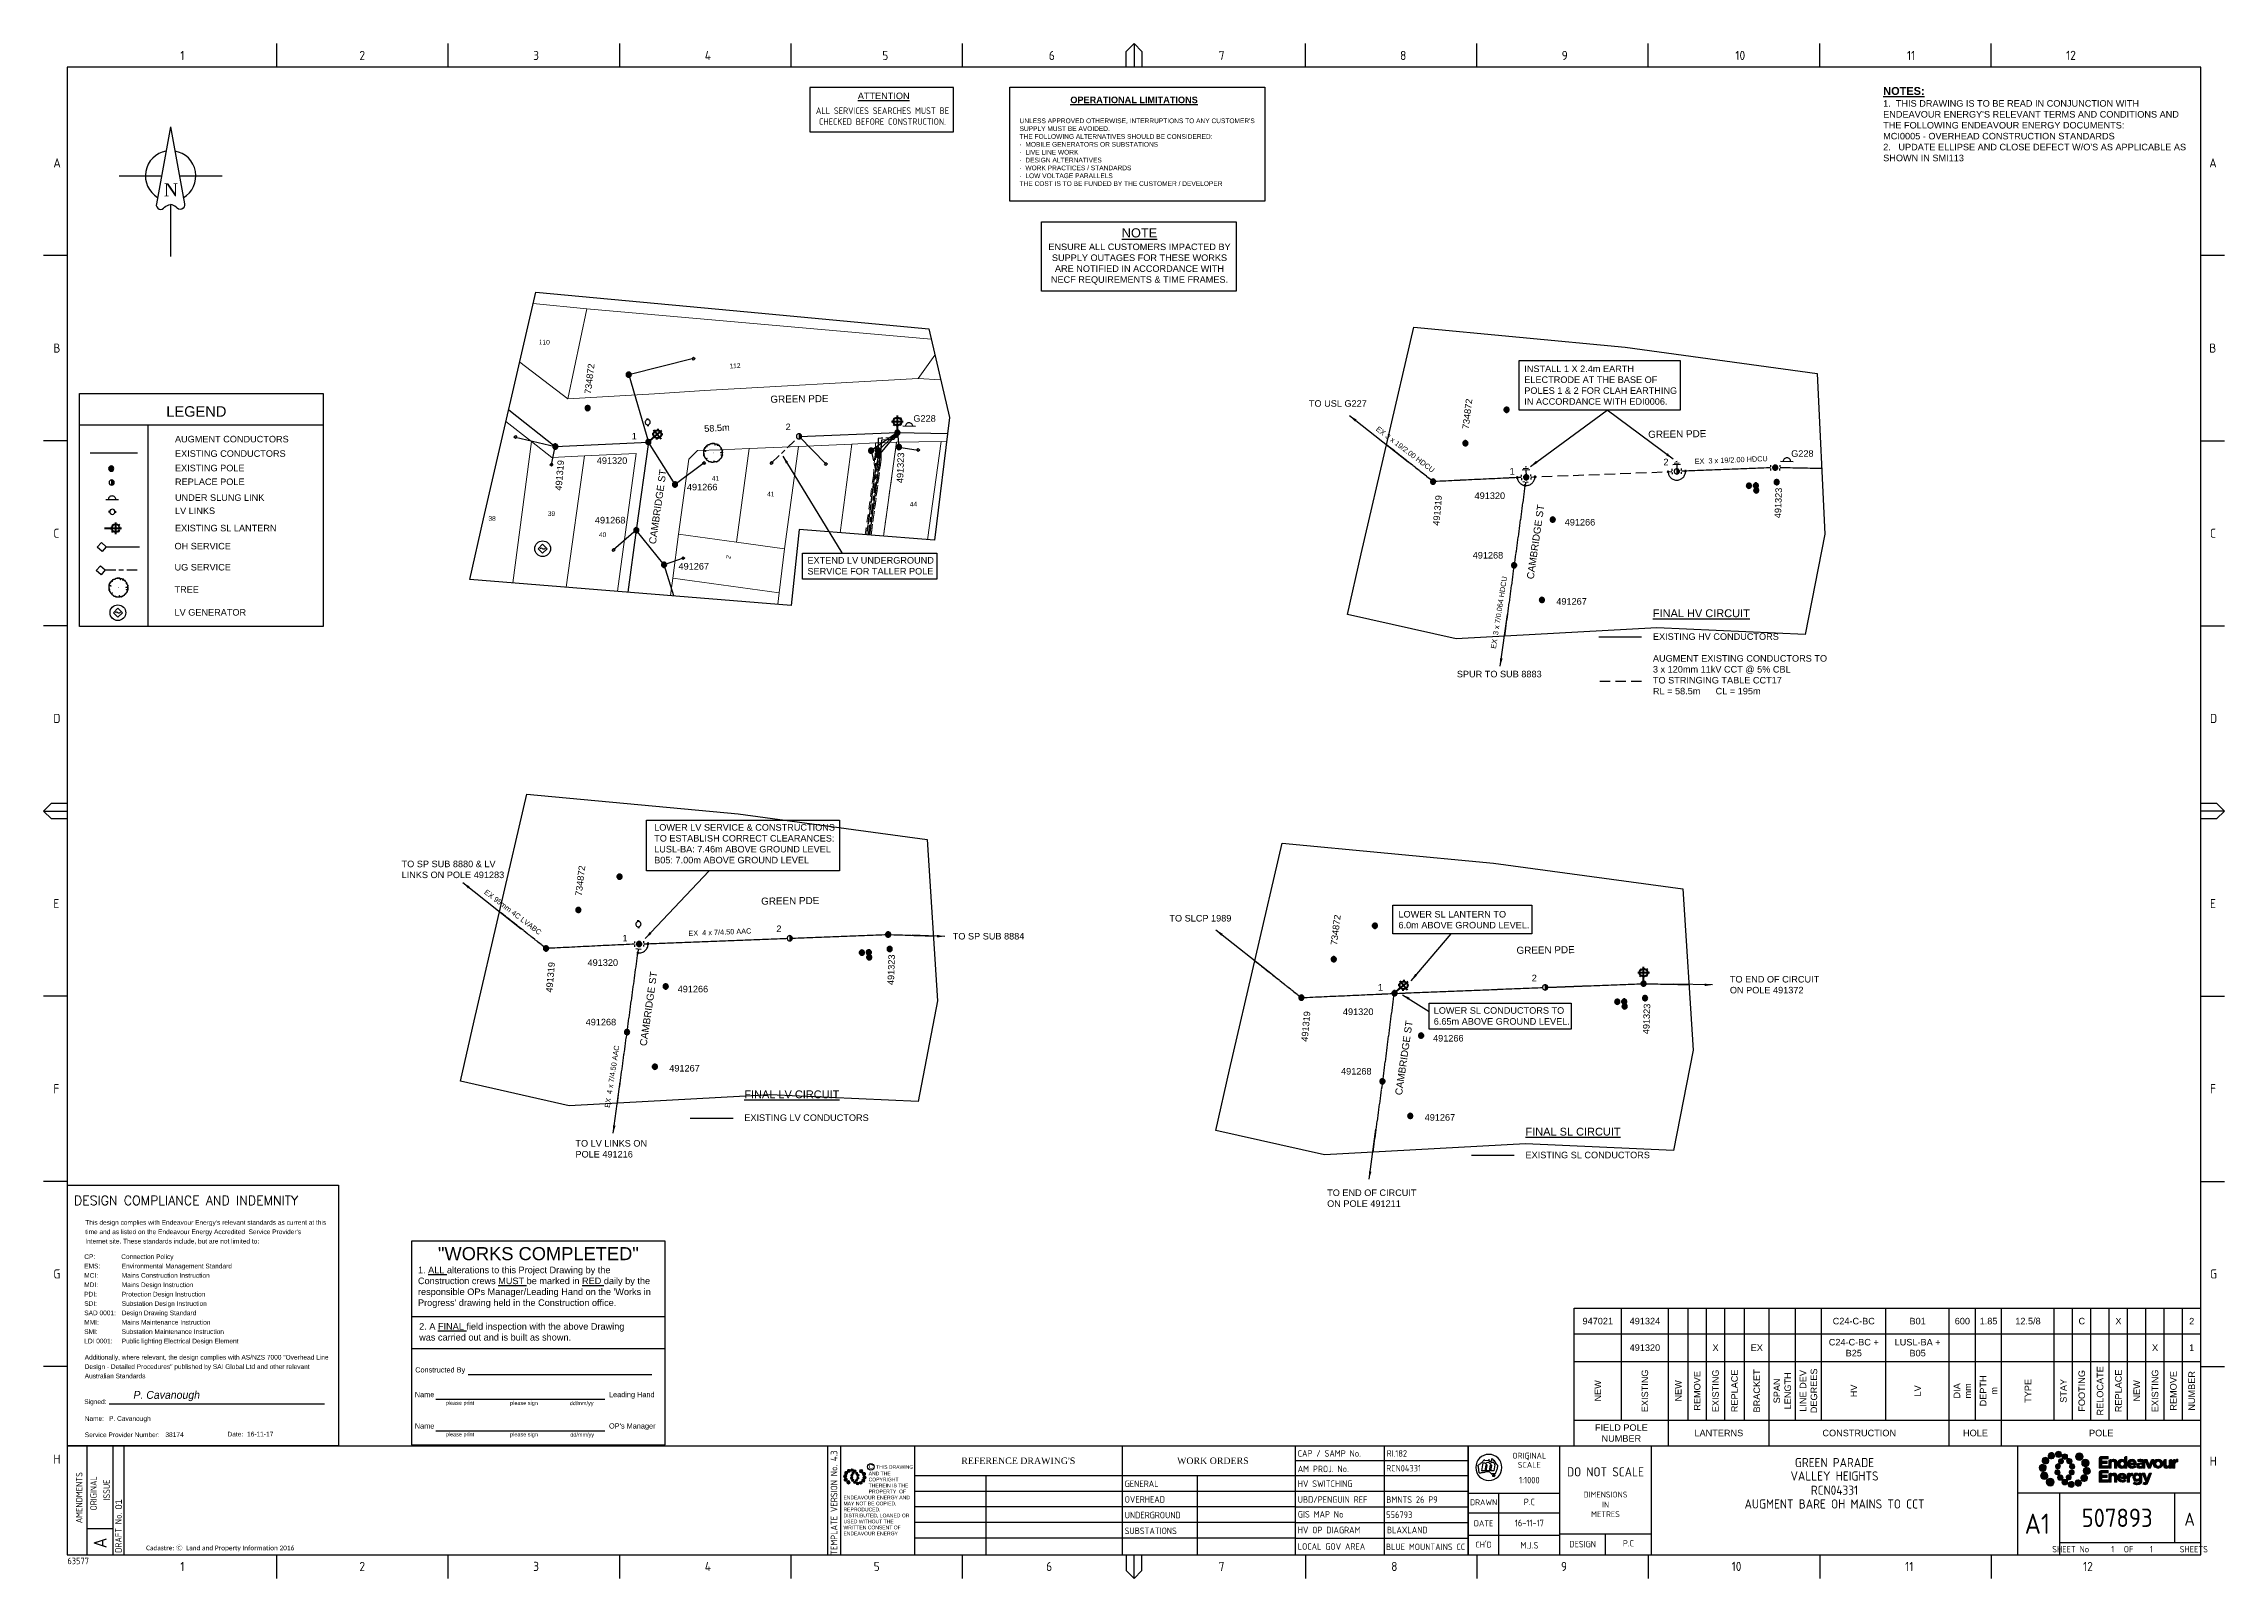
# Paper-space layout 'A1' of a CAD drawing. Header units: metres, sheet in millimetres. Extents: x -21 to 813, y -3 to 583.
# The model-space entities are those that its viewports show. They can reach past a viewport. Long polylines and large blocks are cut down to what shows.
import ezdxf
from ezdxf.enums import TextEntityAlignment as Align

# ---------------------------------------------------------------- set-up
doc = ezdxf.new("R2010")
doc.units = ezdxf.units.M
for name, pattern in [('Cable Exist OH', [1, 1, 0]), ('Cable Exist UG', [8.2, 4, -1.2, 1.8, -1.2]), ('Cable New OH', [6, 4, -2]), ('Dash', [5, 3, -2])]:
    doc.linetypes.add(name, pattern=pattern)
doc.layers.get('0').update_dxf_attribs({"color": 6})
for name, color, linetype, lineweight in [('Cadastre Easements_SP_EXT', 9, 'Continuous', 5), ('Cadastre Land Parcels_SP_EXT', 9, 'Continuous', 5), ('Cadastre Road Names_SP_HV_LV_SL_EXT', 9, 'Continuous', 5)]:
    doc.layers.add(name, color=color, linetype=linetype, lineweight=lineweight)
for name, color, linetype in [('Equip_SP_HV_EXT', 7, 'Continuous'), ('Equip_SP_LV_EXT', 7, 'Continuous'), ('Equip_SP_SL_EXT', 7, 'Continuous'), ('Mains_HV_EXT', 7, 'Continuous'), ('Mains_HV_NEW', 2, 'Continuous'), ('Mains_HV_New_A41', 2, 'Continuous'), ('Mains_HV_NEW_Hardwired', 2, 'Continuous'), ('Mains_LV_EXT', 7, 'Continuous'), ('Mains_LV_NEW', 2, 'Continuous'), ('Mains_LV_NEW_Hardwired', 2, 'Continuous'), ('Mains_SL_EXT', 7, 'Continuous'), ('Notes', 7, 'Continuous'), ('Notes_HV_MISC', 7, 'Continuous'), ('Notes_LV_MISC', 7, 'Continuous'), ('OH_Details_SP_MISC', 7, 'Continuous'), ('Services_SP_EXT', 7, 'Continuous'), ('SupportsOH_SP_TR_HV_LV_SL_EXT', 7, 'Continuous'), ('SupportsOH_SP_TR_HV_LV_SL_NEW', 2, 'Continuous'), ('SupportsUG_SP_EXT', 7, 'Continuous'), ('Trench_SP_EXT', 7, 'Continuous')]:
    doc.layers.add(name, color=color, linetype=linetype)
doc.layers.add('Viewports', color=6, linetype='Continuous', plot=False)
doc.styles.add('ARIAL', font='arial.ttf', dxfattribs={"height": 2})
doc.styles.add('Elec', font='romand__.ttf')
doc.styles.add('iecARIAL', font='arial.ttf', dxfattribs={"height": 2})
doc.styles.add('iecISOCP', font='isocp.shx')
doc.styles.add('iecNAME', font='times.ttf')
doc.styles.add('iecTimesNewRoman', font='times.ttf')
doc.styles.add('POLE_LABEL', font='arial.ttf')
doc.styles.get("Standard").update_dxf_attribs({"font": 'arial.ttf'})
doc.linetypes.add('IECLCABS1', pattern='A,7,-0.5,["/",Standard,S=1.5,R=0,X=0.2,Y=-0.7],-1.8', length=9.3)
doc.dimstyles.get("Standard").update_dxf_attribs({"dimtxt": 0.18, "dimasz": 0.18, "dimexe": 0.18, "dimexo": 0.0625, "dimgap": 0.09, "dimtad": 0, "dimtih": 1, "dimtoh": 1, "dimdec": 4, "dimzin": 0, "dimdsep": 46, "dimtxsty": 'Standard', "dimcen": 0.09, "dimadec": 0, "dimazin": 0, "dimtfac": 1, "dimtdec": 4, "dimtofl": 0, "dimtmove": 0, "dimatfit": 3, "dimfxl": 1, "dimtolj": 1, "dimtzin": 0, "dimarcsym": 0})

psp = doc.layouts.new('A1')

# ---------------------------------------------------------------- texts
at = {"layer": 'Notes', "insert": (682.42, 566.8), "char_height": 3, "width": 117.1902, "attachment_point": 1, "style": 'iecISOCP'}
psp.add_mtext("{\\fArial|b1|i0|c0|p34;\\LNOTES:\\P\\fArial|b0|i0|c0|p34;\\H0.8333x;\\l1.  THIS DRAWING IS TO BE READ IN CONJUNCTION WITH ENDEAVOUR ENERGY'S RELEVANT TERMS AND CONDITIONS AND THE FOLLOWING ENDEAVOUR ENERGY DOCUMENTS:\\PMCI0005 - OVERHEAD CONSTRUCTION STANDARDS\\P2.   UPDATE ELLIPSE AND CLOSE DEFECT W/O'S AS APPLICABLE AS SHOWN IN SMI113}", dxfattribs=at)
at = {"layer": 'Notes', "color": 7, "linetype": 'Continuous', "attachment_point": 1}
for s, width, insert, char_height in [('INSTALL 1 X 2.4m EARTH ELECTRODE AT THE BASE OF POLES 1 & 2 FOR CLAH EARTHING IN ACCORDANCE WITH EDI0006.', 60.9644, (545.27, 460.4), 2.5), ('TO USL G227 ', 38.2906, (462.97, 447.15), 2.5), ('EXTEND LV UNDERGROUND SERVICE FOR TALLER POLE', 49.1564, (271.34, 387.22), 2.5), ('{\\LFINAL HV CIRCUIT\\H0.83333x;\\l\\P\\PEXISTING HV CONDUCTORS\\P\\PAUGMENT EXISTING CONDUCTORS TO\\P3 x 120mm 11kV CCT @ 5% CBL\\PTO STRINGING TABLE CCT17\\PRL = 58.5m      CL = 195m}', 105.0395, (594.42, 367.25), 3), ('SPUR TO SUB 8883', 38.2906, (519.5, 343.76), 2.5), ('LOWER LV SERVICE & CONSTRUCTIONS TO ESTABLISH CORRECT CLEARANCES:\\PLUSL-BA: 7.46m ABOVE GROUND LEVEL\\PB05: 7.00m ABOVE GROUND LEVEL', 73.109, (212.77, 285.18), 2.5), ('TO SP SUB 8880 & LV LINKS ON POLE 491283', 40.7166, (116.25, 271.21), 2.5), ('TO SLCP 1989', 38.2906, (409.66, 250.46), 2.5), ('LOWER SL LANTERN TO \\P6.0m ABOVE GROUND LEVEL.', 49.5807, (497.18, 251.99), 2.5), ('TO SP SUB 8884', 38.2906, (326.87, 243.59), 2.5), ('TO END OF CIRCUIT ON POLE 491372', 38.3154, (623.83, 227.16), 2.5), ('LOWER SL CONDUCTORS TO 6.65m ABOVE GROUND LEVEL.', 59.0898, (510.67, 215.21), 2.5), ('{\\LFINAL LV CIRCUIT\\H0.83333x;\\l\\P\\PEXISTING LV CONDUCTORS}', 105.0395, (247.21, 183.42), 3), ('{\\LFINAL SL CIRCUIT\\H0.83333x;\\l\\P\\PEXISTING SL CONDUCTORS}', 105.0395, (545.74, 169.16), 3), ('TO LV LINKS ON POLE 491216', 27.8536, (182.68, 164.45), 2.5), ('TO END OF CIRCUIT ON POLE 491211', 38.3154, (469.94, 145.58), 2.5)]:
    psp.add_mtext_dynamic_manual_height_columns(s, width=width, gutter_width=4, heights=[0], dxfattribs=dict(at, insert=insert, char_height=char_height))
for s, width, insert, char_height, rotation in [('58.5m', 19.119, (231.83, 437.51), 2.5, 3.26095), ('EX 3 x 19/2.00 HDCU', 31.247, (489.58, 437.33), 2, 322.83455), ('EX  3 x 19/2.00 HDCU', 31.247, (610.33, 424.74), 2, 2.32), ('EX  3 x 7/0.064 HDCU', 31.247, (532.44, 352.38), 2, 81.11177), ('EX 95mm 4C LVABC', 31.247, (148.8, 260.36), 2, 322.83455), ('EX  4 x 7/4.50 AAC', 31.247, (225.81, 244.41), 2, 2.32), ('EX  4 x 7/4.50 AAC', 31.247, (193.8, 176.99), 2, 81.11177)]:
    psp.add_mtext_dynamic_manual_height_columns(s, width=width, gutter_width=4, heights=[0], dxfattribs=dict(at, insert=insert, char_height=char_height, rotation=rotation))
at = {"layer": 'Notes', "insert": (26.49, 68.58), "char_height": 3, "width": 82.7151, "attachment_point": 2}
psp.add_mtext('\\A1;{\\fVijaya|b0|i1|c0|p34;P. Cavanough}', dxfattribs=at)
at = {"layer": 'Notes_LV_MISC', "attachment_point": 1}
for s, insert, char_height in [('LEGEND', (26.33, 444.85), 4), ('AUGMENT CONDUCTORS', (29.65, 433.53), 2.5), ('EXISTING CONDUCTORS', (29.65, 428.01), 2.5), ('EXISTING POLE', (29.65, 422.49), 2.5), ('REPLACE POLE', (29.65, 417.23), 2.5), ('UNDER SLUNG LINK', (29.65, 411.18), 2.5), ('LV LINKS', (29.65, 406.14), 2.5), ('OH SERVICE', (29.47, 392.64), 2.5), ('EXISTING SL LANTERN', (29.65, 399.54), 2.5), ('UG SERVICE', (29.47, 384.58), 2.5), ('TREE', (29.47, 376.06), 2.5), ('LV GENERATOR', (29.47, 367.34), 2.5)]:
    psp.add_mtext_dynamic_manual_height_columns(s, width=71.1308, gutter_width=4, heights=[0], dxfattribs=dict(at, insert=insert, char_height=char_height))

msp = doc.modelspace()

# ---------------------------------------------------------------- texts
at = {"layer": 'Cadastre Land Parcels_SP_EXT'}
for s, rotation, p in [('110', 358.38311, (276569.6, 6267146.51)), ('112', 3.28656, (276642.53, 6267137.31)), ('41', 0.63, (276635.73, 6267094.4)), ('41', 0.61951, (276656.87, 6267088.39)), ('44', 2.341, (276711.43, 6267084.47)), ('2', 79.29806, (276642.77, 6267064.41)), ('42', 2.19969, (276670.13, 6267066.24)), ('43', 2.204, (276697.91, 6267059.59)), ('4', 82.15727, (276639.84, 6267044.54))]:
    msp.add_text(s, height=1.8, rotation=rotation, dxfattribs=at).set_placement(p)
for s, p in [('38', (276550.36, 6267079.11)), ('39', (276573.06, 6267080.95)), ('40', (276592.59, 6267072.87))]:
    msp.add_text(s, height=1.8, dxfattribs=at).set_placement(p)
at = {"layer": 'Cadastre Road Names_SP_HV_LV_SL_EXT', "color": 4}
for s, rotation, p in [('GREEN PDE', 0.72356, (276658.12, 6267124.2)), ('CAMBRIDGE ST', 81.77146, (276614.33, 6267070.05))]:
    msp.add_text(s, height=2.7, rotation=rotation, dxfattribs=at).set_placement(p)

# ---------------------------------------------------------------- blocks, each defined once
blk = doc.blocks.new('NorthPnt 11(NP11)')
for p, q in [((-19.7, 0.02), (-3.49, 0)), ((3.32, 0), (19.7, -0.02)), ((-0.08, -10.94), (-0.08, -30.8))]:
    blk.add_line(p, q)
for points in [[(-0.08, 18.81), (-5.43, -10.68, 0.877048), (-2.29, -11.9, -0.1543), (-0.08, -10.94, 0.090511)], [(-0.08, 18.81), (5.26, -10.68, -0.877048), (2.13, -11.9, 0.1543), (-0.08, -10.94, -0.090511)]]:
    blk.add_lwpolyline(points, format="xyb")
for start, end in [(100.5988, 238.86433), (300.09942, 80.43745)]:
    blk.add_arc((0, 0), 9.64, start, end)
at = {"color": 7, "style": 'iecNAME'}
blk.add_text('N', height=5.02, dxfattribs=at).set_placement((-2.62, -7.82))
blk = doc.blocks.new('NOTE_DESIGN-COMPLIANCE')
blk.add_line((16, 16.01), (98.33, 16.01))
at = {"linetype": 'Continuous'}
blk.add_lwpolyline([(0.07, 99.59), (103.74, 99.59), (103.74, 0), (0.07, 0)], close=True, dxfattribs=at)
at = {"color": 7, "lineweight": -3, "style": 'Elec'}
blk.add_text('DESIGN COMPLIANCE AND INDEMNITY', height=3.5, dxfattribs=at).set_placement((2.6, 90.95), align=Align.BOTTOM_LEFT)
at = {"color": 7, "lineweight": -3}
for s, p in [('Signed:', (6.54, 17.75)), ('Name:', (6.71, 11.32)), ('Service Provider Number:', (6.76, 5.11)), ('Date: ', (61.29, 5.38))]:
    blk.add_text(s, height=1.79, dxfattribs=at).set_placement(p, align=Align.TOP_LEFT)
at = {"color": 7, "lineweight": -3, "char_height": 1.79, "line_spacing_factor": 1.2}
for s, insert, attachment_point in [("This design complies with Endeavour Energy's relevant standards as current at this \\Ptime and as listed on the Endeavour Energy Accredited  Service Provider's\\PInternet site. These standards include, but are not limited to:", (6.92, 76.97), 7), ('CP:^I          Connection Policy\\PEMS:^I^IEnvironmental Management Standard\\PMCI:^I^IMains Construction Instruction\\PMDI:^I^IMains Design Instruction\\PPDI:^I^IProtection Design Instruction\\PSDI:^I^ISubstation Design Instruction\\PSAD 0001:^IDesign Drawing Standard\\PMMI:^I^IMains Maintenance Instruction\\PSMI:^I^ISubstation Maintenance Instruction\\PLDI 0001:^IPublic lighting Electrical Design Element ', (6.53, 73.17), 1), ('\\PAdditionally, where relevant, the design complies with AS/NZS 7000 "Overhead Line\\PDesign - Detailed Procedures" published by SAI Global Ltd and other relevant \\PAustralian Standards', (6.7, 38.32), 1)]:
    blk.add_mtext(s, dxfattribs=dict(at, insert=insert, attachment_point=attachment_point))
at = {"ltscale": 0.5}
for tag, p in [('COMPANYNAME', (5.15, 31.1)), ('NAME', (16, 9.52)), ('SPN', (37.54, 3.38)), ('DATE', (68.73, 3.59))]:
    blk.add_attdef(tag, p, '', height=1.8, dxfattribs=at)
blk = doc.blocks.new('Note_Alterations')
for p, q in [((0, 37.62), (96.96, 37.62)), ((0, 25.35), (96.96, 25.35))]:
    blk.add_line(p, q)
blk.add_lwpolyline([(0, -11.44), (96.96, -11.44), (96.96, 66.44), (0, 66.44)], close=True)
at = {"color": 1}
for points in [[(21.66, 15.4), (91.87, 15.4)], [(9.34, 5.97), (73.85, 5.97)], [(9.34, -6.03), (73.85, -6.03)]]:
    blk.add_lwpolyline(points, dxfattribs=at)
at = {"style": 'ARIAL'}
for s, height, p in [('Constructed By', 2, (1.42, 16.21)), ('Name', 2, (1.27, 6.77)), ('Leading Hand', 2, (75.48, 6.77)), ('please print', 1.5, (13.12, 3.83)), ('please sign', 1.5, (37.69, 3.8)), ('dd/mm/yy', 1.5, (60.48, 3.72)), ('Name', 2, (1.27, -5.23)), ('please print', 1.5, (13.12, -8.17)), ('please sign', 1.5, (37.69, -8.2)), ('dd/mm/yy', 1.5, (60.69, -8.31)), ("OP's Manager", 2, (75.48, -5.22))]:
    blk.add_text(s, height=height, dxfattribs=at).set_placement(p)
at = {"color": 2, "insert": (48.48, 61.58), "char_height": 5, "width": 96.9641, "attachment_point": 5, "style": 'ARIAL'}
blk.add_mtext('"WORKS COMPLETED"', dxfattribs=at)
at = {"char_height": 2.5, "style": 'ARIAL'}
for s, insert, width, attachment_point in [("1. {\\LALL} alterations to this Project Drawing by the Construction crews {\\LMUST} be marked in {\\LRED} daily by the responsible OPs Manager/Leading Hand on the 'Works in Progress' drawing held in the Construction office.", (2.48, 56.63), 89.2844, 1), ('2. A {\\LFINAL} field inspection with the above Drawing was carried out and is built as shown. ', (2.93, 28.37), 84.7749, 7)]:
    blk.add_mtext(s, dxfattribs=dict(at, insert=insert, width=width, attachment_point=attachment_point))
blk = doc.blocks.new('A$C30A46249')
at = {"color": 7, "lineweight": -3, "insert": (6.92, 4.97), "char_height": 1.79, "attachment_point": 7, "line_spacing_factor": 1.2}
blk.add_mtext('{\\fCalibri|b0|i0|c0|p34;\\C256;Cadastre: \\fMS Gothic|b0|i0|c128|p49;\\C250;\\c2236962;Ⓒ\\fMS Gothic|b0|i0|c0|p49; \\fCalibri|b0|i0|c0|p34;\\C256;Land and Property Information 2016}', dxfattribs=at)
blk = doc.blocks.new('EE_LOGO_SMALL')
at = {"layer": 'Notes'}
h = blk.add_hatch(color=256, dxfattribs=at)
edge = h.paths.add_edge_path()
edge.add_spline(control_points=[(-8.4, 2), (-9.2, 2), (-9.8, 1.4), (-9.8, 0.7), (-9.9, -0.1), (-9.3, -0.7), (-8.6, -0.8), (-7.8, -0.8), (-7.2, -0.2), (-7.1, 0.5), (-7.1, 1.3), (-7.7, 1.9), (-8.4, 2)], knot_values=[0, 0, 0, 0, 1, 1, 1, 2, 2, 2, 3, 3, 3, 4, 4, 4, 4], degree=3, periodic=0)
h = blk.add_hatch(color=256, dxfattribs=at)
edge = h.paths.add_edge_path()
edge.add_spline(control_points=[(-6.8, 4.5), (-7.4, 4.8), (-8.2, 4.6), (-8.6, 4), (-8.9, 3.4), (-8.7, 2.6), (-8.1, 2.2), (-7.5, 1.9), (-6.7, 2.1), (-6.3, 2.7), (-6, 3.3), (-6.2, 4.1), (-6.8, 4.5)], knot_values=[0, 0, 0, 0, 1, 1, 1, 2, 2, 2, 3, 3, 3, 4, 4, 4, 4], degree=3, periodic=0)
h = blk.add_hatch(color=256, dxfattribs=at)
edge = h.paths.add_edge_path()
edge.add_spline(control_points=[(-4.2, 5.9), (-4.6, 6.5), (-5.3, 6.6), (-5.9, 6.3), (-6.4, 5.9), (-6.6, 5.1), (-6.2, 4.6), (-5.9, 4), (-5.1, 3.8), (-4.6, 4.2), (-4, 4.6), (-3.8, 5.3), (-4.2, 5.9)], knot_values=[0, 0, 0, 0, 1, 1, 1, 2, 2, 2, 3, 3, 3, 4, 4, 4, 4], degree=3, periodic=0)
h = blk.add_hatch(color=256, dxfattribs=at)
edge = h.paths.add_edge_path()
edge.add_spline(control_points=[(-1.3, 5.9), (-1.4, 6.5), (-2, 7), (-2.6, 6.9), (-3.3, 6.9), (-3.7, 6.3), (-3.7, 5.6), (-3.6, 5), (-3, 4.5), (-2.4, 4.6), (-1.7, 4.7), (-1.3, 5.2), (-1.3, 5.9)], knot_values=[0, 0, 0, 0, 1, 1, 1, 2, 2, 2, 3, 3, 3, 4, 4, 4, 4], degree=3, periodic=0)
h = blk.add_hatch(color=256, dxfattribs=at)
edge = h.paths.add_edge_path()
edge.add_spline(control_points=[(-2.5, 2.1), (-3, 2.2), (-3.5, 1.9), (-3.6, 1.3), (-3.7, 0.8), (-3.4, 0.3), (-2.9, 0.2), (-2.4, 0.1), (-1.9, 0.4), (-1.8, 0.9), (-1.7, 1.5), (-2, 2), (-2.5, 2.1)], knot_values=[0, 0, 0, 0, 1, 1, 1, 2, 2, 2, 3, 3, 3, 4, 4, 4, 4], degree=3, periodic=0)
h = blk.add_hatch(color=256, dxfattribs=at)
edge = h.paths.add_edge_path()
edge.add_spline(control_points=[(1, 4.9), (1, 4.3), (0.5, 3.8), (-0.1, 3.8), (-0.7, 3.8), (-1.2, 4.3), (-1.2, 4.9), (-1.2, 5.5), (-0.7, 6), (-0.1, 6), (0.5, 6), (1, 5.5), (1, 4.9)], knot_values=[0, 0, 0, 0, 1, 1, 1, 2, 2, 2, 3, 3, 3, 4, 4, 4, 4], degree=3, periodic=0)
edge = h.paths.add_edge_path()
edge.add_spline(control_points=[(-1.4, 4), (-1.9, 4.1), (-2.4, 3.8), (-2.5, 3.3), (-2.6, 2.7), (-2.3, 2.2), (-1.8, 2.1), (-1.3, 2), (-0.7, 2.3), (-0.6, 2.9), (-0.5, 3.4), (-0.9, 3.9), (-1.4, 4)], knot_values=[0, 0, 0, 0, 1, 1, 1, 2, 2, 2, 3, 3, 3, 4, 4, 4, 4], degree=3, periodic=0)
h = blk.add_hatch(color=256, dxfattribs=at)
edge = h.paths.add_edge_path()
edge.add_spline(control_points=[(2.3, 2.4), (2.8, 2.8), (2.8, 3.4), (2.4, 3.9), (2, 4.3), (1.4, 4.3), (0.9, 3.9), (0.5, 3.6), (0.5, 2.9), (0.9, 2.5), (1.2, 2), (1.9, 2), (2.3, 2.4)], knot_values=[0, 0, 0, 0, 1, 1, 1, 2, 2, 2, 3, 3, 3, 4, 4, 4, 4], degree=3, periodic=0)
edge = h.paths.add_edge_path()
edge.add_spline(control_points=[(1, 4.9), (1, 4.3), (0.5, 3.8), (-0.1, 3.8), (-0.7, 3.8), (-1.2, 4.3), (-1.2, 4.9), (-1.2, 5.5), (-0.7, 6), (-0.1, 6), (0.5, 6), (1, 5.5), (1, 4.9)], knot_values=[0, 0, 0, 0, 1, 1, 1, 2, 2, 2, 3, 3, 3, 4, 4, 4, 4], degree=3, periodic=0)
h = blk.add_hatch(color=256, dxfattribs=at)
edge = h.paths.add_edge_path()
edge.add_spline(control_points=[(1, 4.9), (1, 4.3), (0.5, 3.8), (-0.1, 3.8), (-0.7, 3.8), (-1.2, 4.3), (-1.2, 4.9), (-1.2, 5.5), (-0.7, 6), (-0.1, 6), (0.5, 6), (1, 5.5), (1, 4.9)], knot_values=[0, 0, 0, 0, 1, 1, 1, 2, 2, 2, 3, 3, 3, 4, 4, 4, 4], degree=3, periodic=0)
edge = h.paths.add_edge_path(flags=16)
edge.add_spline(control_points=[(1, 4.9), (1, 4.3), (0.5, 3.8), (-0.1, 3.8), (-0.7, 3.8), (-1.2, 4.3), (-1.2, 4.9), (-1.2, 5.5), (-0.7, 6), (-0.1, 6), (0.5, 6), (1, 5.5), (1, 4.9)], knot_values=[0, 0, 0, 0, 1, 1, 1, 2, 2, 2, 3, 3, 3, 4, 4, 4, 4], degree=3, periodic=0)
h = blk.add_hatch(color=256, dxfattribs=at)
edge = h.paths.add_edge_path()
edge.add_spline(control_points=[(3, 0.2), (3.5, 0.3), (3.8, 0.9), (3.7, 1.4), (3.6, 1.9), (3, 2.3), (2.5, 2.1), (1.9, 2), (1.6, 1.4), (1.8, 0.9), (1.9, 0.4), (2.5, 0.1), (3, 0.2)], knot_values=[0, 0, 0, 0, 1, 1, 1, 2, 2, 2, 3, 3, 3, 4, 4, 4, 4], degree=3, periodic=0)
h = blk.add_hatch(color=256, dxfattribs=at)
edge = h.paths.add_edge_path()
edge.add_spline(control_points=[(7, 4.9), (7, 4), (6.3, 3.4), (5.5, 3.4), (4.6, 3.4), (4, 4), (4, 4.9), (4, 5.7), (4.6, 6.4), (5.5, 6.4), (6.3, 6.4), (7, 5.7), (7, 4.9)], knot_values=[0, 0, 0, 0, 1, 1, 1, 2, 2, 2, 3, 3, 3, 4, 4, 4, 4], degree=3, periodic=0)
h = blk.add_hatch(color=256, dxfattribs=at)
edge = h.paths.add_edge_path()
edge.add_spline(control_points=[(8.4, 1.1), (9.1, 1.5), (9.4, 2.3), (9.1, 3), (8.8, 3.7), (7.9, 4.1), (7.2, 3.8), (6.5, 3.4), (6.2, 2.6), (6.5, 1.9), (6.8, 1.2), (7.7, 0.8), (8.4, 1.1)], knot_values=[0, 0, 0, 0, 1, 1, 1, 2, 2, 2, 3, 3, 3, 4, 4, 4, 4], degree=3, periodic=0)
h = blk.add_hatch(color=256, dxfattribs=at)
edge = h.paths.add_edge_path()
edge.add_spline(control_points=[(8.3, -1.9), (9, -1.9), (9.7, -1.4), (9.7, -0.6), (9.7, 0.1), (9.2, 0.8), (8.4, 0.8), (7.7, 0.8), (7, 0.3), (7, -0.5), (6.9, -1.2), (7.5, -1.9), (8.3, -1.9)], knot_values=[0, 0, 0, 0, 1, 1, 1, 2, 2, 2, 3, 3, 3, 4, 4, 4, 4], degree=3, periodic=0)
h = blk.add_hatch(color=256, dxfattribs=at)
edge = h.paths.add_edge_path()
edge.add_spline(control_points=[(-8.5, -1.1), (-9.2, -1.4), (-9.6, -2.3), (-9.3, -3), (-8.9, -3.7), (-8.1, -4), (-7.4, -3.7), (-6.7, -3.4), (-6.3, -2.5), (-6.6, -1.8), (-7, -1.1), (-7.8, -0.8), (-8.5, -1.1)], knot_values=[0, 0, 0, 0, 1, 1, 1, 2, 2, 2, 3, 3, 3, 4, 4, 4, 4], degree=3, periodic=0)
h = blk.add_hatch(color=256, dxfattribs=at)
edge = h.paths.add_edge_path()
edge.add_spline(control_points=[(-7.1, -4.8), (-7.1, -4), (-6.5, -3.3), (-5.6, -3.3), (-4.8, -3.3), (-4.1, -4), (-4.1, -4.8), (-4.1, -5.7), (-4.8, -6.3), (-5.6, -6.3), (-6.5, -6.3), (-7.1, -5.7), (-7.1, -4.8)], knot_values=[0, 0, 0, 0, 1, 1, 1, 2, 2, 2, 3, 3, 3, 4, 4, 4, 4], degree=3, periodic=0)
h = blk.add_hatch(color=256, dxfattribs=at)
edge = h.paths.add_edge_path()
edge.add_spline(control_points=[(-3.1, -0.2), (-3.7, -0.3), (-4, -0.8), (-3.8, -1.4), (-3.7, -1.9), (-3.2, -2.2), (-2.6, -2.1), (-2.1, -1.9), (-1.8, -1.4), (-1.9, -0.9), (-2.1, -0.3), (-2.6, 0), (-3.1, -0.2)], knot_values=[0, 0, 0, 0, 1, 1, 1, 2, 2, 2, 3, 3, 3, 4, 4, 4, 4], degree=3, periodic=0)
h = blk.add_hatch(color=256, dxfattribs=at)
edge = h.paths.add_edge_path()
edge.add_spline(control_points=[(-2.5, -2.3), (-2.9, -2.7), (-3, -3.4), (-2.6, -3.8), (-2.2, -4.2), (-1.5, -4.3), (-1.1, -3.9), (-0.7, -3.5), (-0.6, -2.8), (-1, -2.4), (-1.4, -2), (-2, -1.9), (-2.5, -2.3)], knot_values=[0, 0, 0, 0, 1, 1, 1, 2, 2, 2, 3, 3, 3, 4, 4, 4, 4], degree=3, periodic=0)
h = blk.add_hatch(color=256, dxfattribs=at)
edge = h.paths.add_edge_path()
edge.add_spline(control_points=[(-1.2, -4.8), (-1.2, -4.2), (-0.7, -3.7), (-0.1, -3.7), (0.5, -3.7), (1, -4.2), (1, -4.8), (1, -5.4), (0.5, -5.9), (-0.1, -5.9), (-0.7, -5.9), (-1.2, -5.4), (-1.2, -4.8)], knot_values=[0, 0, 0, 0, 1, 1, 1, 2, 2, 2, 3, 3, 3, 4, 4, 4, 4], degree=3, periodic=0)
h = blk.add_hatch(color=256, dxfattribs=at)
edge = h.paths.add_edge_path()
edge.add_spline(control_points=[(1.2, -3.9), (1.7, -4.1), (2.2, -3.7), (2.3, -3.2), (2.5, -2.7), (2.1, -2.2), (1.6, -2.1), (1.1, -2), (0.6, -2.3), (0.5, -2.8), (0.4, -3.3), (0.7, -3.8), (1.2, -3.9)], knot_values=[0, 0, 0, 0, 1, 1, 1, 2, 2, 2, 3, 3, 3, 4, 4, 4, 4], degree=3, periodic=0)
h = blk.add_hatch(color=256, dxfattribs=at)
edge = h.paths.add_edge_path()
edge.add_spline(control_points=[(1.2, -5.8), (1.3, -6.5), (1.8, -6.9), (2.5, -6.9), (3.1, -6.8), (3.6, -6.2), (3.5, -5.6), (3.4, -5), (2.9, -4.5), (2.2, -4.6), (1.6, -4.6), (1.1, -5.2), (1.2, -5.8)], knot_values=[0, 0, 0, 0, 1, 1, 1, 2, 2, 2, 3, 3, 3, 4, 4, 4, 4], degree=3, periodic=0)
h = blk.add_hatch(color=256, dxfattribs=at)
edge = h.paths.add_edge_path()
edge.add_spline(control_points=[(2.4, -2), (2.9, -2.1), (3.4, -1.8), (3.5, -1.3), (3.6, -0.8), (3.3, -0.3), (2.8, -0.2), (2.2, -0.1), (1.7, -0.4), (1.6, -0.9), (1.5, -1.4), (1.8, -1.9), (2.4, -2)], knot_values=[0, 0, 0, 0, 1, 1, 1, 2, 2, 2, 3, 3, 3, 4, 4, 4, 4], degree=3, periodic=0)
h = blk.add_hatch(color=256, dxfattribs=at)
edge = h.paths.add_edge_path()
edge.add_spline(control_points=[(4, -5.8), (4.4, -6.4), (5.2, -6.6), (5.7, -6.2), (6.3, -5.8), (6.5, -5.1), (6.1, -4.5), (5.7, -4), (5, -3.8), (4.4, -4.2), (3.8, -4.5), (3.7, -5.3), (4, -5.8)], knot_values=[0, 0, 0, 0, 1, 1, 1, 2, 2, 2, 3, 3, 3, 4, 4, 4, 4], degree=3, periodic=0)
h = blk.add_hatch(color=256, dxfattribs=at)
edge = h.paths.add_edge_path()
edge.add_spline(control_points=[(6.7, -4.4), (7.3, -4.8), (8.1, -4.6), (8.4, -4), (8.8, -3.3), (8.6, -2.6), (8, -2.2), (7.3, -1.8), (6.6, -2.1), (6.2, -2.7), (5.8, -3.3), (6, -4.1), (6.7, -4.4)], knot_values=[0, 0, 0, 0, 1, 1, 1, 2, 2, 2, 3, 3, 3, 4, 4, 4, 4], degree=3, periodic=0)
at = {"layer": 'Notes', "lineweight": 0}
for points in [[(1.8, 2.1), (1.8, 2.1)], [(-2, -2.1), (-2, -2.1)]]:
    blk.add_lwpolyline(points, dxfattribs=at)
for points in [[(-8.4, 2), (-9.2, 2), (-9.8, 1.4), (-9.8, 0.7), (-9.9, -0.1), (-9.3, -0.7), (-8.6, -0.8), (-7.8, -0.8), (-7.2, -0.2), (-7.1, 0.5), (-7.1, 1.3), (-7.7, 1.9), (-8.4, 2)], [(-6.8, 4.5), (-7.4, 4.8), (-8.2, 4.6), (-8.6, 4), (-8.9, 3.4), (-8.7, 2.6), (-8.1, 2.2), (-7.5, 1.9), (-6.7, 2.1), (-6.3, 2.7), (-6, 3.3), (-6.2, 4.1), (-6.8, 4.5)], [(-4.2, 5.9), (-4.6, 6.5), (-5.3, 6.6), (-5.9, 6.3), (-6.4, 5.9), (-6.6, 5.1), (-6.2, 4.6), (-5.9, 4), (-5.1, 3.8), (-4.6, 4.2), (-4, 4.6), (-3.8, 5.3), (-4.2, 5.9)], [(-1.3, 5.9), (-1.4, 6.5), (-2, 7), (-2.6, 6.9), (-3.3, 6.9), (-3.7, 6.3), (-3.7, 5.6), (-3.6, 5), (-3, 4.5), (-2.4, 4.6), (-1.7, 4.7), (-1.3, 5.2), (-1.3, 5.9)], [(-2.5, 2.1), (-3, 2.2), (-3.5, 1.9), (-3.6, 1.3), (-3.7, 0.8), (-3.4, 0.3), (-2.9, 0.2), (-2.4, 0.1), (-1.9, 0.4), (-1.8, 0.9), (-1.7, 1.5), (-2, 2), (-2.5, 2.1)], [(-1.4, 4), (-1.9, 4.1), (-2.4, 3.8), (-2.5, 3.3), (-2.6, 2.7), (-2.3, 2.2), (-1.8, 2.1), (-1.3, 2), (-0.7, 2.3), (-0.6, 2.9), (-0.5, 3.4), (-0.9, 3.9), (-1.4, 4)], [(1, 4.9), (1, 4.3), (0.5, 3.8), (-0.1, 3.8), (-0.7, 3.8), (-1.2, 4.3), (-1.2, 4.9), (-1.2, 5.5), (-0.7, 6), (-0.1, 6), (0.5, 6), (1, 5.5), (1, 4.9)], [(1, 4.9), (1, 4.3), (0.5, 3.8), (-0.1, 3.8), (-0.7, 3.8), (-1.2, 4.3), (-1.2, 4.9), (-1.2, 5.5), (-0.7, 6), (-0.1, 6), (0.5, 6), (1, 5.5), (1, 4.9)], [(2.3, 2.4), (2.8, 2.8), (2.8, 3.4), (2.4, 3.9), (2, 4.3), (1.4, 4.3), (0.9, 3.9), (0.5, 3.6), (0.5, 2.9), (0.9, 2.5), (1.2, 2), (1.9, 2), (2.3, 2.4)], [(3, 0.2), (3.5, 0.3), (3.8, 0.9), (3.7, 1.4), (3.6, 1.9), (3, 2.3), (2.5, 2.1), (1.9, 2), (1.6, 1.4), (1.8, 0.9), (1.9, 0.4), (2.5, 0.1), (3, 0.2)], [(7, 4.9), (7, 4), (6.3, 3.4), (5.5, 3.4), (4.6, 3.4), (4, 4), (4, 4.9), (4, 5.7), (4.6, 6.4), (5.5, 6.4), (6.3, 6.4), (7, 5.7), (7, 4.9)], [(8.4, 1.1), (9.1, 1.5), (9.4, 2.3), (9.1, 3), (8.8, 3.7), (7.9, 4.1), (7.2, 3.8), (6.5, 3.4), (6.2, 2.6), (6.5, 1.9), (6.8, 1.2), (7.7, 0.8), (8.4, 1.1)], [(8.3, -1.9), (9, -1.9), (9.7, -1.4), (9.7, -0.6), (9.7, 0.1), (9.2, 0.8), (8.4, 0.8), (7.7, 0.8), (7, 0.3), (7, -0.5), (6.9, -1.2), (7.5, -1.9), (8.3, -1.9)], [(-8.5, -1.1), (-9.2, -1.4), (-9.6, -2.3), (-9.3, -3), (-8.9, -3.7), (-8.1, -4), (-7.4, -3.7), (-6.7, -3.4), (-6.3, -2.5), (-6.6, -1.8), (-7, -1.1), (-7.8, -0.8), (-8.5, -1.1)], [(-7.1, -4.8), (-7.1, -4), (-6.5, -3.3), (-5.6, -3.3), (-4.8, -3.3), (-4.1, -4), (-4.1, -4.8), (-4.1, -5.7), (-4.8, -6.3), (-5.6, -6.3), (-6.5, -6.3), (-7.1, -5.7), (-7.1, -4.8)], [(-3.1, -0.2), (-3.7, -0.3), (-4, -0.8), (-3.8, -1.4), (-3.7, -1.9), (-3.2, -2.2), (-2.6, -2.1), (-2.1, -1.9), (-1.8, -1.4), (-1.9, -0.9), (-2.1, -0.3), (-2.6, 0), (-3.1, -0.2)], [(-2.5, -2.3), (-2.9, -2.7), (-3, -3.4), (-2.6, -3.8), (-2.2, -4.2), (-1.5, -4.3), (-1.1, -3.9), (-0.7, -3.5), (-0.6, -2.8), (-1, -2.4), (-1.4, -2), (-2, -1.9), (-2.5, -2.3)], [(-1.2, -4.8), (-1.2, -4.2), (-0.7, -3.7), (-0.1, -3.7), (0.5, -3.7), (1, -4.2), (1, -4.8), (1, -5.4), (0.5, -5.9), (-0.1, -5.9), (-0.7, -5.9), (-1.2, -5.4), (-1.2, -4.8)], [(1.2, -3.9), (1.7, -4.1), (2.2, -3.7), (2.3, -3.2), (2.5, -2.7), (2.1, -2.2), (1.6, -2.1), (1.1, -2), (0.6, -2.3), (0.5, -2.8), (0.4, -3.3), (0.7, -3.8), (1.2, -3.9)], [(1.2, -5.8), (1.3, -6.5), (1.8, -6.9), (2.5, -6.9), (3.1, -6.8), (3.6, -6.2), (3.5, -5.6), (3.4, -5), (2.9, -4.5), (2.2, -4.6), (1.6, -4.6), (1.1, -5.2), (1.2, -5.8)], [(2.4, -2), (2.9, -2.1), (3.4, -1.8), (3.5, -1.3), (3.6, -0.8), (3.3, -0.3), (2.8, -0.2), (2.2, -0.1), (1.7, -0.4), (1.6, -0.9), (1.5, -1.4), (1.8, -1.9), (2.4, -2)], [(4, -5.8), (4.4, -6.4), (5.2, -6.6), (5.7, -6.2), (6.3, -5.8), (6.5, -5.1), (6.1, -4.5), (5.7, -4), (5, -3.8), (4.4, -4.2), (3.8, -4.5), (3.7, -5.3), (4, -5.8)], [(6.7, -4.4), (7.3, -4.8), (8.1, -4.6), (8.4, -4), (8.8, -3.3), (8.6, -2.6), (8, -2.2), (7.3, -1.8), (6.6, -2.1), (6.2, -2.7), (5.8, -3.3), (6, -4.1), (6.7, -4.4)]]:
    blk.add_open_spline(points, degree=3, knots=[0, 0, 0, 0, 1, 1, 1, 2, 2, 2, 3, 3, 3, 4, 4, 4, 4], dxfattribs=at)
blk = doc.blocks.new('EE_COPYRIGHT_A1')
at = {"layer": 'Notes'}
blk.add_circle((9.53, -0.82), 1.15, dxfattribs=at)
at = {"xscale": 0.4, "yscale": 0.4, "zscale": 0.4}
blk.add_blockref('EE_LOGO_SMALL', (3.96, -4.29), dxfattribs=at)
at = {"layer": 'Notes', "insert": (0, 0), "char_height": 1.25, "width": 24.1208, "attachment_point": 1, "style": 'ARIAL'}
blk.add_mtext('\\pt8.75;               ^I{\\H1.2x;C } THIS DRAWING\\P\\pi-8.75,l8.75,t8.75,20;       ^IAND THE ^I\\P\\pi0,t8.75;COPYRIGHT\\P\\pi-8.75,t1.25,8.75;^I^ITHEREIN IS THE PROPERTY  OF \\P\\pi0,l0,t1.25;ENDEAVOUR ENERGY AND MAY NOT BE COPIED, REPRODUCED, DISTRIBUTED, LOANED OR USED WITHOUT THE WRITTEN CONSENT OF ENDEAVOUR ENERGY', dxfattribs=at)
blk = doc.blocks.new('EE_LOGO')
h = blk.add_hatch(color=7)
edge = h.paths.add_edge_path()
edge.add_spline(control_points=[(-25.34, 1.94), (-26.08, 1.98), (-26.72, 1.41), (-26.77, 0.66), (-26.81, -0.09), (-26.24, -0.72), (-25.49, -0.77), (-24.74, -0.81), (-24.1, -0.24), (-24.06, 0.51), (-24.02, 1.25), (-24.59, 1.89), (-25.34, 1.94)], knot_values=[0, 0, 0, 0, 1, 1, 1, 2, 2, 2, 3, 3, 3, 4, 4, 4, 4], degree=3, periodic=0)
h = blk.add_hatch(color=7)
edge = h.paths.add_edge_path()
edge.add_spline(control_points=[(-23.73, 4.46), (-24.34, 4.81), (-25.13, 4.61), (-25.49, 3.99), (-25.85, 3.38), (-25.64, 2.59), (-25.03, 2.23), (-24.41, 1.87), (-23.63, 2.08), (-23.27, 2.69), (-22.91, 3.31), (-23.12, 4.1), (-23.73, 4.46)], knot_values=[0, 0, 0, 0, 1, 1, 1, 2, 2, 2, 3, 3, 3, 4, 4, 4, 4], degree=3, periodic=0)
h = blk.add_hatch(color=7)
edge = h.paths.add_edge_path()
edge.add_spline(control_points=[(-21.12, 5.87), (-21.48, 6.44), (-22.24, 6.61), (-22.81, 6.24), (-23.37, 5.88), (-23.54, 5.12), (-23.17, 4.55), (-22.81, 3.98), (-22.05, 3.82), (-21.48, 4.19), (-20.92, 4.55), (-20.75, 5.31), (-21.12, 5.87)], knot_values=[0, 0, 0, 0, 1, 1, 1, 2, 2, 2, 3, 3, 3, 4, 4, 4, 4], degree=3, periodic=0)
h = blk.add_hatch(color=7)
edge = h.paths.add_edge_path()
edge.add_spline(control_points=[(-19.43, 2.06), (-19.94, 2.17), (-20.44, 1.84), (-20.55, 1.33), (-20.66, 0.82), (-20.34, 0.32), (-19.83, 0.21), (-19.32, 0.1), (-18.81, 0.42), (-18.71, 0.93), (-18.59, 1.44), (-18.92, 1.95), (-19.43, 2.06)], knot_values=[0, 0, 0, 0, 1, 1, 1, 2, 2, 2, 3, 3, 3, 4, 4, 4, 4], degree=3, periodic=0)
h = blk.add_hatch(color=7)
edge = h.paths.add_edge_path()
edge.add_spline(control_points=[(-18.27, 5.87), (-18.34, 6.5), (-18.91, 6.97), (-19.54, 6.9), (-20.18, 6.84), (-20.65, 6.27), (-20.58, 5.63), (-20.52, 4.99), (-19.95, 4.53), (-19.31, 4.59), (-18.67, 4.66), (-18.21, 5.23), (-18.27, 5.87)], knot_values=[0, 0, 0, 0, 1, 1, 1, 2, 2, 2, 3, 3, 3, 4, 4, 4, 4], degree=3, periodic=0)
h = blk.add_hatch(color=7)
edge = h.paths.add_edge_path()
edge.add_spline(control_points=[(-15.91, 4.86), (-15.91, 4.26), (-16.4, 3.77), (-17, 3.77), (-17.6, 3.77), (-18.08, 4.26), (-18.08, 4.86), (-18.08, 5.46), (-17.6, 5.95), (-17, 5.95), (-16.4, 5.95), (-15.91, 5.46), (-15.91, 4.86)], knot_values=[0, 0, 0, 0, 1, 1, 1, 2, 2, 2, 3, 3, 3, 4, 4, 4, 4], degree=3, periodic=0)
edge = h.paths.add_edge_path()
edge.add_spline(control_points=[(-18.29, 3.97), (-18.8, 4.08), (-19.3, 3.76), (-19.41, 3.25), (-19.52, 2.74), (-19.2, 2.23), (-18.69, 2.12), (-18.18, 2.01), (-17.67, 2.33), (-17.56, 2.84), (-17.45, 3.35), (-17.78, 3.86), (-18.29, 3.97)], knot_values=[0, 0, 0, 0, 1, 1, 1, 2, 2, 2, 3, 3, 3, 4, 4, 4, 4], degree=3, periodic=0)
h = blk.add_hatch(color=7)
edge = h.paths.add_edge_path()
edge.add_spline(control_points=[(-14.59, 2.36), (-14.16, 2.75), (-14.12, 3.41), (-14.51, 3.84), (-14.89, 4.27), (-15.55, 4.31), (-15.99, 3.93), (-16.42, 3.54), (-16.46, 2.88), (-16.07, 2.45), (-15.69, 2.01), (-15.02, 1.98), (-14.59, 2.36)], knot_values=[0, 0, 0, 0, 1, 1, 1, 2, 2, 2, 3, 3, 3, 4, 4, 4, 4], degree=3, periodic=0)
edge = h.paths.add_edge_path()
edge.add_spline(control_points=[(-15.91, 4.86), (-15.91, 4.26), (-16.4, 3.77), (-17, 3.77), (-17.6, 3.77), (-18.08, 4.26), (-18.08, 4.86), (-18.08, 5.46), (-17.6, 5.95), (-17, 5.95), (-16.4, 5.95), (-15.91, 5.46), (-15.91, 4.86)], knot_values=[0, 0, 0, 0, 1, 1, 1, 2, 2, 2, 3, 3, 3, 4, 4, 4, 4], degree=3, periodic=0)
h = blk.add_hatch(color=7)
edge = h.paths.add_edge_path()
edge.add_spline(control_points=[(-15.91, 4.86), (-15.91, 4.26), (-16.4, 3.77), (-17, 3.77), (-17.6, 3.77), (-18.08, 4.26), (-18.08, 4.86), (-18.08, 5.46), (-17.6, 5.95), (-17, 5.95), (-16.4, 5.95), (-15.91, 5.46), (-15.91, 4.86)], knot_values=[0, 0, 0, 0, 1, 1, 1, 2, 2, 2, 3, 3, 3, 4, 4, 4, 4], degree=3, periodic=0)
edge = h.paths.add_edge_path(flags=16)
edge.add_spline(control_points=[(-15.91, 4.86), (-15.91, 4.26), (-16.4, 3.77), (-17, 3.77), (-17.6, 3.77), (-18.08, 4.26), (-18.08, 4.86), (-18.08, 5.46), (-17.6, 5.95), (-17, 5.95), (-16.4, 5.95), (-15.91, 5.46), (-15.91, 4.86)], knot_values=[0, 0, 0, 0, 1, 1, 1, 2, 2, 2, 3, 3, 3, 4, 4, 4, 4], degree=3, periodic=0)
h = blk.add_hatch(color=7)
edge = h.paths.add_edge_path()
edge.add_spline(control_points=[(-13.94, 0.18), (-13.41, 0.32), (-13.09, 0.87), (-13.23, 1.4), (-13.37, 1.93), (-13.92, 2.25), (-14.45, 2.11), (-14.98, 1.97), (-15.3, 1.42), (-15.16, 0.89), (-15.02, 0.36), (-14.47, 0.04), (-13.94, 0.18)], knot_values=[0, 0, 0, 0, 1, 1, 1, 2, 2, 2, 3, 3, 3, 4, 4, 4, 4], degree=3, periodic=0)
h = blk.add_hatch(color=7)
edge = h.paths.add_edge_path()
edge.add_spline(control_points=[(-9.93, 4.86), (-9.93, 4.03), (-10.61, 3.35), (-11.44, 3.35), (-12.28, 3.35), (-12.95, 4.03), (-12.95, 4.86), (-12.95, 5.69), (-12.28, 6.37), (-11.44, 6.37), (-10.61, 6.37), (-9.93, 5.69), (-9.93, 4.86)], knot_values=[0, 0, 0, 0, 1, 1, 1, 2, 2, 2, 3, 3, 3, 4, 4, 4, 4], degree=3, periodic=0)
h = blk.add_hatch(color=7)
edge = h.paths.add_edge_path()
edge.add_spline(control_points=[(-8.55, 1.13), (-7.83, 1.45), (-7.5, 2.29), (-7.82, 3.01), (-8.14, 3.73), (-8.98, 4.06), (-9.7, 3.74), (-10.42, 3.42), (-10.75, 2.58), (-10.43, 1.86), (-10.11, 1.14), (-9.27, 0.81), (-8.55, 1.13)], knot_values=[0, 0, 0, 0, 1, 1, 1, 2, 2, 2, 3, 3, 3, 4, 4, 4, 4], degree=3, periodic=0)
h = blk.add_hatch(color=7)
edge = h.paths.add_edge_path()
edge.add_spline(control_points=[(-8.66, -1.92), (-7.91, -1.96), (-7.27, -1.39), (-7.23, -0.64), (-7.19, 0.1), (-7.76, 0.74), (-8.51, 0.78), (-9.25, 0.83), (-9.89, 0.26), (-9.94, -0.49), (-9.98, -1.24), (-9.41, -1.88), (-8.66, -1.92)], knot_values=[0, 0, 0, 0, 1, 1, 1, 2, 2, 2, 3, 3, 3, 4, 4, 4, 4], degree=3, periodic=0)
h = blk.add_hatch(color=7)
edge = h.paths.add_edge_path()
edge.add_spline(control_points=[(-3.85, 0.44), (-3.85, 0.44), (-3.85, 4.25), (-3.85, 4.3), (-3.85, 4.35), (-3.85, 4.86), (-3.29, 4.86), (-2.74, 4.86), (-0.49, 4.86), (-0.49, 4.86), (-0.49, 4.86), (-0.49, 4), (-0.49, 4), (-0.49, 4), (-2.89, 4), (-2.89, 4), (-2.89, 4), (-2.89, 3.1), (-2.89, 3.1), (-2.89, 3.1), (-0.8, 3.1), (-0.8, 3.1), (-0.8, 3.1), (-0.8, 2.23), (-0.8, 2.23), (-0.8, 2.23), (-2.89, 2.23), (-2.89, 2.23), (-2.89, 2.23), (-2.89, 1.31), (-2.89, 1.31), (-2.89, 1.31), (-0.49, 1.31), (-0.49, 1.31), (-0.49, 1.31), (-0.49, 0.44), (-0.49, 0.44), (-0.49, 0.44), (-3.85, 0.44), (-3.85, 0.44)], knot_values=[0, 0, 0, 0, 1, 1, 1, 2, 2, 2, 3, 3, 3, 4, 4, 4, 5, 5, 5, 6, 6, 6, 7, 7, 7, 8, 8, 8, 9, 9, 9, 10, 10, 10, 11, 11, 11, 12, 12, 12, 13, 13, 13, 13], degree=3, periodic=0)
h = blk.add_hatch(color=7)
edge = h.paths.add_edge_path()
edge.add_spline(control_points=[(1.94, 0.44), (1.94, 0.44), (1.94, 2.33), (1.94, 2.33), (1.94, 2.78), (1.73, 3.02), (1.36, 3.02), (1, 3.02), (0.76, 2.78), (0.76, 2.33), (0.76, 2.33), (0.76, 0.44), (0.76, 0.44), (0.76, 0.44), (-0.2, 0.44), (-0.2, 0.44), (-0.2, 0.44), (-0.2, 3.21), (-0.2, 3.27), (-0.2, 3.33), (-0.2, 3.82), (0.36, 3.82), (0.76, 3.82), (0.76, 3.82), (0.76, 3.82), (0.76, 3.82), (0.76, 3.35), (0.76, 3.35), (0.98, 3.63), (1.27, 3.89), (1.75, 3.89), (2.48, 3.89), (2.9, 3.41), (2.9, 2.63), (2.9, 2.63), (2.9, 0.44), (2.9, 0.44), (2.9, 0.44), (1.94, 0.44), (1.94, 0.44)], knot_values=[0, 0, 0, 0, 1, 1, 1, 2, 2, 2, 3, 3, 3, 4, 4, 4, 5, 5, 5, 6, 6, 6, 7, 7, 7, 8, 8, 8, 9, 9, 9, 10, 10, 10, 11, 11, 11, 12, 12, 12, 13, 13, 13, 13], degree=3, periodic=0)
h = blk.add_hatch(color=7)
edge = h.paths.add_edge_path(flags=16)
edge.add_spline(control_points=[(5.8, 2.13), (5.8, 2.69), (5.43, 3.07), (4.98, 3.07), (4.53, 3.07), (4.15, 2.7), (4.15, 2.13), (4.15, 2.13), (4.15, 2.12), (4.15, 2.12), (4.15, 1.56), (4.53, 1.19), (4.98, 1.19), (5.43, 1.19), (5.8, 1.56), (5.8, 2.12), (5.8, 2.12), (5.8, 2.13), (5.8, 2.13)], knot_values=[0, 0, 0, 0, 1, 1, 1, 2, 2, 2, 3, 3, 3, 4, 4, 4, 5, 5, 5, 6, 6, 6, 6], degree=3, periodic=0)
edge = h.paths.add_edge_path()
edge.add_spline(control_points=[(5.79, 0.44), (5.79, 0.44), (5.79, 0.92), (5.79, 0.92), (5.55, 0.6), (5.23, 0.37), (4.73, 0.37), (3.94, 0.37), (3.19, 0.99), (3.19, 2.12), (3.19, 2.12), (3.19, 2.13), (3.19, 2.13), (3.19, 3.26), (3.93, 3.88), (4.73, 3.88), (5.24, 3.88), (5.56, 3.65), (5.79, 3.38), (5.79, 3.38), (5.79, 4.27), (5.79, 4.3), (5.79, 4.34), (5.79, 4.86), (6.34, 4.86), (6.73, 4.86), (6.75, 4.86), (6.75, 4.86), (6.75, 4.86), (6.75, 0.44), (6.75, 0.44), (6.75, 0.44), (5.79, 0.44), (5.79, 0.44)], knot_values=[0, 0, 0, 0, 1, 1, 1, 2, 2, 2, 3, 3, 3, 4, 4, 4, 5, 5, 5, 6, 6, 6, 7, 7, 7, 8, 8, 8, 9, 9, 9, 10, 10, 10, 11, 11, 11, 11], degree=3, periodic=0)
h = blk.add_hatch(color=7)
edge = h.paths.add_edge_path()
edge.add_spline(control_points=[(8.69, 3.89), (7.7, 3.89), (7.01, 3.09), (7.01, 2.13), (7.01, 2.13), (7.01, 2.12), (7.01, 2.12), (7.01, 1.08), (7.77, 0.37), (8.78, 0.37), (9.39, 0.37), (9.85, 0.61), (10.16, 1), (10.16, 1), (9.62, 1.48), (9.62, 1.48), (9.35, 1.24), (9.12, 1.14), (8.79, 1.14), (8.33, 1.13), (8, 1.49), (7.95, 1.86), (7.91, 2.18), (7.93, 2.29), (7.95, 2.43), (8.02, 2.85), (8.29, 3.12), (8.69, 3.12), (9.09, 3.12), (9.34, 2.83), (9.4, 2.4), (9.4, 2.4), (8.14, 2.4), (8.14, 2.4), (8.14, 2.4), (8.12, 1.8), (8.64, 1.8), (9.17, 1.8), (10.32, 1.8), (10.32, 1.8), (10.33, 1.89), (10.34, 1.95), (10.34, 2.04), (10.34, 2.04), (10.34, 2.05), (10.34, 2.05), (10.34, 3.01), (9.82, 3.89), (8.69, 3.89)], knot_values=[0, 0, 0, 0, 1, 1, 1, 2, 2, 2, 3, 3, 3, 4, 4, 4, 5, 5, 5, 6, 6, 6, 7, 7, 7, 8, 8, 8, 9, 9, 9, 10, 10, 10, 11, 11, 11, 12, 12, 12, 13, 13, 13, 14, 14, 14, 15, 15, 15, 16, 16, 16, 16], degree=3, periodic=0)
h = blk.add_hatch(color=7)
edge = h.paths.add_edge_path(flags=16)
edge.add_spline(control_points=[(12.69, 1.8), (12.53, 1.88), (12.31, 1.93), (12.08, 1.93), (11.67, 1.93), (11.42, 1.77), (11.42, 1.46), (11.42, 1.46), (11.42, 1.45), (11.42, 1.45), (11.42, 1.19), (11.63, 1.04), (11.94, 1.04), (12.39, 1.04), (12.69, 1.29), (12.69, 1.63), (12.69, 1.63), (12.69, 1.8), (12.69, 1.8)], knot_values=[0, 0, 0, 0, 1, 1, 1, 2, 2, 2, 3, 3, 3, 4, 4, 4, 5, 5, 5, 6, 6, 6, 6], degree=3, periodic=0)
edge = h.paths.add_edge_path()
edge.add_spline(control_points=[(12.67, 0.44), (12.67, 0.44), (12.67, 0.81), (12.67, 0.81), (12.44, 0.55), (12.12, 0.38), (11.65, 0.38), (11.01, 0.38), (10.49, 0.74), (10.49, 1.41), (10.49, 1.41), (10.49, 1.42), (10.49, 1.42), (10.49, 2.16), (11.05, 2.5), (11.85, 2.5), (12.19, 2.5), (12.44, 2.45), (12.68, 2.37), (12.68, 2.37), (12.68, 2.42), (12.68, 2.42), (12.68, 2.82), (12.43, 3.07), (11.95, 3.07), (11.59, 3.07), (11.33, 3), (11.02, 2.89), (11.02, 2.89), (10.78, 3.62), (10.78, 3.62), (11.15, 3.78), (11.52, 3.89), (12.09, 3.89), (13.14, 3.89), (13.6, 3.35), (13.6, 2.43), (13.6, 2.43), (13.6, 0.44), (13.6, 0.44), (13.6, 0.44), (12.67, 0.44), (12.67, 0.44)], knot_values=[0, 0, 0, 0, 1, 1, 1, 2, 2, 2, 3, 3, 3, 4, 4, 4, 5, 5, 5, 6, 6, 6, 7, 7, 7, 8, 8, 8, 9, 9, 9, 10, 10, 10, 11, 11, 11, 12, 12, 12, 13, 13, 13, 14, 14, 14, 14], degree=3, periodic=0)
h = blk.add_hatch(color=7)
edge = h.paths.add_edge_path()
edge.add_spline(control_points=[(15.71, 0.44), (15.71, 0.44), (14.84, 0.44), (14.84, 0.44), (14.84, 0.44), (13.51, 3.83), (13.51, 3.83), (13.51, 3.83), (14.53, 3.83), (14.53, 3.83), (14.53, 3.83), (15.28, 1.58), (15.28, 1.58), (15.28, 1.58), (15.86, 3.3), (15.86, 3.3), (15.86, 3.3), (16.02, 3.83), (16.4, 3.83), (16.78, 3.83), (17.04, 3.83), (17.04, 3.83), (17.04, 3.83), (15.71, 0.44), (15.71, 0.44)], knot_values=[0, 0, 0, 0, 1, 1, 1, 2, 2, 2, 3, 3, 3, 4, 4, 4, 5, 5, 5, 6, 6, 6, 7, 7, 7, 8, 8, 8, 8], degree=3, periodic=0)
h = blk.add_hatch(color=7)
edge = h.paths.add_edge_path(flags=16)
edge.add_spline(control_points=[(19.52, 2.16), (19.52, 2.66), (19.16, 3.09), (18.63, 3.09), (18.08, 3.09), (17.75, 2.67), (17.75, 2.17), (17.75, 2.17), (17.75, 2.16), (17.75, 2.16), (17.75, 1.66), (18.11, 1.22), (18.64, 1.22), (19.19, 1.22), (19.52, 1.65), (19.52, 2.15), (19.52, 2.15), (19.52, 2.16), (19.52, 2.16)], knot_values=[0, 0, 0, 0, 1, 1, 1, 2, 2, 2, 3, 3, 3, 4, 4, 4, 5, 5, 5, 6, 6, 6, 6], degree=3, periodic=0)
edge = h.paths.add_edge_path()
edge.add_spline(control_points=[(18.63, 0.4), (17.58, 0.4), (16.8, 1.17), (16.8, 2.15), (16.8, 2.15), (16.8, 2.16), (16.8, 2.16), (16.8, 3.13), (17.59, 3.92), (18.64, 3.92), (19.69, 3.92), (20.46, 3.14), (20.46, 2.17), (20.46, 2.17), (20.46, 2.16), (20.46, 2.16), (20.46, 1.19), (19.68, 0.4), (18.63, 0.4)], knot_values=[0, 0, 0, 0, 1, 1, 1, 2, 2, 2, 3, 3, 3, 4, 4, 4, 5, 5, 5, 6, 6, 6, 6], degree=3, periodic=0)
h = blk.add_hatch(color=7)
edge = h.paths.add_edge_path()
edge.add_spline(control_points=[(22.86, 0.44), (22.86, 0.44), (22.86, 0.92), (22.86, 0.92), (22.64, 0.64), (22.36, 0.38), (21.87, 0.38), (21.15, 0.38), (20.72, 0.86), (20.72, 1.63), (20.72, 1.63), (20.72, 3.22), (20.72, 3.27), (20.72, 3.32), (20.72, 3.82), (21.28, 3.82), (21.68, 3.82), (21.68, 3.82), (21.68, 3.82), (21.68, 3.82), (21.68, 1.94), (21.68, 1.94), (21.68, 1.48), (21.9, 1.25), (22.26, 1.25), (22.63, 1.25), (22.86, 1.48), (22.86, 1.94), (22.86, 1.94), (22.86, 3.2), (22.86, 3.27), (22.86, 3.34), (22.87, 3.82), (23.42, 3.82), (23.82, 3.82), (23.82, 3.82), (23.82, 3.82), (23.82, 3.82), (23.82, 0.44), (23.82, 0.44), (23.82, 0.44), (22.86, 0.44), (22.86, 0.44)], knot_values=[0, 0, 0, 0, 1, 1, 1, 2, 2, 2, 3, 3, 3, 4, 4, 4, 5, 5, 5, 6, 6, 6, 7, 7, 7, 8, 8, 8, 9, 9, 9, 10, 10, 10, 11, 11, 11, 12, 12, 12, 13, 13, 13, 14, 14, 14, 14], degree=3, periodic=0)
h = blk.add_hatch(color=7)
edge = h.paths.add_edge_path()
edge.add_spline(control_points=[(26.09, 2.88), (25.46, 2.88), (25.06, 2.5), (25.06, 1.69), (25.06, 1.69), (25.06, 0.44), (25.06, 0.44), (25.06, 0.44), (24.1, 0.44), (24.1, 0.44), (24.1, 0.44), (24.1, 3.24), (24.1, 3.27), (24.1, 3.3), (24.1, 3.83), (24.66, 3.83), (25.22, 3.83), (25.06, 3.83), (25.06, 3.83), (25.06, 3.83), (25.06, 3.14), (25.06, 3.14), (25.26, 3.61), (25.58, 3.91), (26.14, 3.89), (26.14, 3.89), (26.14, 2.88), (26.14, 2.88), (26.14, 2.88), (26.09, 2.88), (26.09, 2.88)], knot_values=[0, 0, 0, 0, 1, 1, 1, 2, 2, 2, 3, 3, 3, 4, 4, 4, 5, 5, 5, 6, 6, 6, 7, 7, 7, 8, 8, 8, 9, 9, 9, 10, 10, 10, 10], degree=3, periodic=0)
h = blk.add_hatch(color=7)
edge = h.paths.add_edge_path()
edge.add_spline(control_points=[(-25.45, -1.11), (-26.17, -1.43), (-26.5, -2.27), (-26.18, -2.99), (-25.86, -3.71), (-25.02, -4.04), (-24.3, -3.72), (-23.58, -3.4), (-23.25, -2.56), (-23.57, -1.84), (-23.88, -1.12), (-24.72, -0.79), (-25.45, -1.11)], knot_values=[0, 0, 0, 0, 1, 1, 1, 2, 2, 2, 3, 3, 3, 4, 4, 4, 4], degree=3, periodic=0)
h = blk.add_hatch(color=7)
edge = h.paths.add_edge_path()
edge.add_spline(control_points=[(-24.06, -4.84), (-24.06, -4.01), (-23.39, -3.33), (-22.55, -3.33), (-21.72, -3.33), (-21.04, -4.01), (-21.04, -4.84), (-21.04, -5.68), (-21.72, -6.35), (-22.55, -6.35), (-23.39, -6.35), (-24.06, -5.68), (-24.06, -4.84)], knot_values=[0, 0, 0, 0, 1, 1, 1, 2, 2, 2, 3, 3, 3, 4, 4, 4, 4], degree=3, periodic=0)
h = blk.add_hatch(color=7)
edge = h.paths.add_edge_path()
edge.add_spline(control_points=[(-20.06, -0.16), (-20.59, -0.3), (-20.9, -0.85), (-20.76, -1.38), (-20.63, -1.91), (-20.08, -2.23), (-19.55, -2.09), (-19.02, -1.95), (-18.7, -1.4), (-18.84, -0.87), (-18.98, -0.34), (-19.52, -0.02), (-20.06, -0.16)], knot_values=[0, 0, 0, 0, 1, 1, 1, 2, 2, 2, 3, 3, 3, 4, 4, 4, 4], degree=3, periodic=0)
h = blk.add_hatch(color=7)
edge = h.paths.add_edge_path()
edge.add_spline(control_points=[(-19.41, -2.34), (-19.84, -2.73), (-19.88, -3.39), (-19.49, -3.82), (-19.1, -4.26), (-18.44, -4.29), (-18.01, -3.91), (-17.58, -3.52), (-17.54, -2.86), (-17.93, -2.43), (-18.31, -2), (-18.97, -1.96), (-19.41, -2.34)], knot_values=[0, 0, 0, 0, 1, 1, 1, 2, 2, 2, 3, 3, 3, 4, 4, 4, 4], degree=3, periodic=0)
h = blk.add_hatch(color=7)
edge = h.paths.add_edge_path()
edge.add_spline(control_points=[(-18.08, -4.84), (-18.08, -4.24), (-17.6, -3.76), (-17, -3.76), (-16.4, -3.76), (-15.91, -4.24), (-15.91, -4.84), (-15.91, -5.44), (-16.4, -5.93), (-17, -5.93), (-17.6, -5.93), (-18.08, -5.44), (-18.08, -4.84)], knot_values=[0, 0, 0, 0, 1, 1, 1, 2, 2, 2, 3, 3, 3, 4, 4, 4, 4], degree=3, periodic=0)
h = blk.add_hatch(color=7)
edge = h.paths.add_edge_path()
edge.add_spline(control_points=[(-15.71, -3.95), (-15.2, -4.06), (-14.69, -3.74), (-14.58, -3.23), (-14.47, -2.72), (-14.8, -2.21), (-15.31, -2.1), (-15.82, -1.99), (-16.32, -2.32), (-16.43, -2.83), (-16.54, -3.34), (-16.22, -3.84), (-15.71, -3.95)], knot_values=[0, 0, 0, 0, 1, 1, 1, 2, 2, 2, 3, 3, 3, 4, 4, 4, 4], degree=3, periodic=0)
h = blk.add_hatch(color=7)
edge = h.paths.add_edge_path()
edge.add_spline(control_points=[(-15.72, -5.85), (-15.66, -6.49), (-15.09, -6.95), (-14.45, -6.89), (-13.81, -6.82), (-13.35, -6.25), (-13.41, -5.62), (-13.48, -4.98), (-14.05, -4.51), (-14.68, -4.58), (-15.33, -4.64), (-15.79, -5.21), (-15.72, -5.85)], knot_values=[0, 0, 0, 0, 1, 1, 1, 2, 2, 2, 3, 3, 3, 4, 4, 4, 4], degree=3, periodic=0)
h = blk.add_hatch(color=7)
edge = h.paths.add_edge_path()
edge.add_spline(control_points=[(-14.57, -2.04), (-14.06, -2.15), (-13.55, -1.83), (-13.44, -1.32), (-13.33, -0.81), (-13.66, -0.3), (-14.17, -0.19), (-14.68, -0.08), (-15.18, -0.4), (-15.29, -0.92), (-15.4, -1.43), (-15.08, -1.93), (-14.57, -2.04)], knot_values=[0, 0, 0, 0, 1, 1, 1, 2, 2, 2, 3, 3, 3, 4, 4, 4, 4], degree=3, periodic=0)
h = blk.add_hatch(color=7)
edge = h.paths.add_edge_path()
edge.add_spline(control_points=[(-12.88, -5.86), (-12.52, -6.43), (-11.76, -6.59), (-11.19, -6.23), (-10.62, -5.86), (-10.46, -5.1), (-10.82, -4.53), (-11.19, -3.97), (-11.95, -3.8), (-12.51, -4.17), (-13.08, -4.53), (-13.25, -5.29), (-12.88, -5.86)], knot_values=[0, 0, 0, 0, 1, 1, 1, 2, 2, 2, 3, 3, 3, 4, 4, 4, 4], degree=3, periodic=0)
h = blk.add_hatch(color=7)
edge = h.paths.add_edge_path()
edge.add_spline(control_points=[(-10.27, -4.44), (-9.65, -4.79), (-8.86, -4.59), (-8.51, -3.97), (-8.15, -3.36), (-8.36, -2.57), (-8.97, -2.22), (-9.58, -1.86), (-10.37, -2.06), (-10.73, -2.68), (-11.09, -3.29), (-10.88, -4.08), (-10.27, -4.44)], knot_values=[0, 0, 0, 0, 1, 1, 1, 2, 2, 2, 3, 3, 3, 4, 4, 4, 4], degree=3, periodic=0)
h = blk.add_hatch(color=7)
edge = h.paths.add_edge_path()
edge.add_spline(control_points=[(-3.85, -4.84), (-3.85, -4.84), (-3.85, -1.03), (-3.85, -0.98), (-3.85, -0.94), (-3.85, -0.42), (-3.29, -0.42), (-2.74, -0.42), (-0.49, -0.42), (-0.49, -0.42), (-0.49, -0.42), (-0.49, -1.29), (-0.49, -1.29), (-0.49, -1.29), (-2.89, -1.29), (-2.89, -1.29), (-2.89, -1.29), (-2.89, -2.19), (-2.89, -2.19), (-2.89, -2.19), (-0.8, -2.19), (-0.8, -2.19), (-0.8, -2.19), (-0.8, -3.05), (-0.8, -3.05), (-0.8, -3.05), (-2.89, -3.05), (-2.89, -3.05), (-2.89, -3.05), (-2.89, -3.98), (-2.89, -3.98), (-2.89, -3.98), (-0.49, -3.98), (-0.49, -3.98), (-0.49, -3.98), (-0.49, -4.84), (-0.49, -4.84), (-0.49, -4.84), (-3.85, -4.84), (-3.85, -4.84)], knot_values=[0, 0, 0, 0, 1, 1, 1, 2, 2, 2, 3, 3, 3, 4, 4, 4, 5, 5, 5, 6, 6, 6, 7, 7, 7, 8, 8, 8, 9, 9, 9, 10, 10, 10, 11, 11, 11, 12, 12, 12, 13, 13, 13, 13], degree=3, periodic=0)
h = blk.add_hatch(color=7)
edge = h.paths.add_edge_path()
edge.add_spline(control_points=[(1.94, -4.84), (1.94, -4.84), (1.94, -2.96), (1.94, -2.96), (1.94, -2.5), (1.73, -2.27), (1.36, -2.27), (1, -2.27), (0.76, -2.5), (0.76, -2.96), (0.76, -2.96), (0.76, -4.84), (0.76, -4.84), (0.76, -4.84), (-0.2, -4.84), (-0.2, -4.84), (-0.2, -4.84), (-0.2, -2.07), (-0.2, -2.01), (-0.2, -1.96), (-0.2, -1.46), (0.36, -1.46), (0.76, -1.46), (0.76, -1.46), (0.76, -1.46), (0.76, -1.46), (0.76, -1.94), (0.76, -1.94), (0.98, -1.65), (1.27, -1.4), (1.75, -1.4), (2.48, -1.4), (2.9, -1.88), (2.9, -2.65), (2.9, -2.65), (2.9, -4.84), (2.9, -4.84), (2.9, -4.84), (1.94, -4.84), (1.94, -4.84)], knot_values=[0, 0, 0, 0, 1, 1, 1, 2, 2, 2, 3, 3, 3, 4, 4, 4, 5, 5, 5, 6, 6, 6, 7, 7, 7, 8, 8, 8, 9, 9, 9, 10, 10, 10, 11, 11, 11, 12, 12, 12, 13, 13, 13, 13], degree=3, periodic=0)
h = blk.add_hatch(color=7)
edge = h.paths.add_edge_path()
edge.add_spline(control_points=[(4.87, -1.4), (3.88, -1.4), (3.19, -2.19), (3.19, -3.16), (3.19, -3.16), (3.19, -3.17), (3.19, -3.17), (3.19, -4.21), (3.94, -4.92), (4.96, -4.92), (5.57, -4.92), (6.03, -4.68), (6.34, -4.29), (6.34, -4.29), (5.79, -3.8), (5.79, -3.8), (5.53, -4.05), (5.29, -4.14), (4.97, -4.15), (4.51, -4.16), (4.18, -3.79), (4.13, -3.42), (4.09, -3.1), (4.11, -3), (4.13, -2.86), (4.2, -2.44), (4.47, -2.17), (4.87, -2.17), (5.27, -2.17), (5.52, -2.46), (5.58, -2.89), (5.58, -2.89), (4.32, -2.89), (4.32, -2.89), (4.32, -2.89), (4.29, -3.49), (4.82, -3.49), (5.35, -3.49), (6.5, -3.49), (6.5, -3.49), (6.51, -3.4), (6.51, -3.34), (6.51, -3.25), (6.51, -3.25), (6.51, -3.23), (6.51, -3.23), (6.51, -2.27), (6, -1.4), (4.87, -1.4)], knot_values=[0, 0, 0, 0, 1, 1, 1, 2, 2, 2, 3, 3, 3, 4, 4, 4, 5, 5, 5, 6, 6, 6, 7, 7, 7, 8, 8, 8, 9, 9, 9, 10, 10, 10, 11, 11, 11, 12, 12, 12, 13, 13, 13, 14, 14, 14, 15, 15, 15, 16, 16, 16, 16], degree=3, periodic=0)
h = blk.add_hatch(color=7)
edge = h.paths.add_edge_path()
edge.add_spline(control_points=[(8.77, -2.4), (8.13, -2.4), (7.74, -2.79), (7.74, -3.6), (7.74, -3.6), (7.74, -4.85), (7.74, -4.85), (7.74, -4.85), (6.78, -4.85), (6.78, -4.85), (6.78, -4.85), (6.78, -2.05), (6.78, -2.02), (6.78, -1.99), (6.77, -1.46), (7.33, -1.46), (7.74, -1.46), (7.74, -1.46), (7.74, -1.46), (7.74, -1.46), (7.74, -2.15), (7.74, -2.15), (7.93, -1.68), (8.25, -1.37), (8.82, -1.4), (8.82, -1.4), (8.82, -2.4), (8.82, -2.4), (8.82, -2.4), (8.77, -2.4), (8.77, -2.4)], knot_values=[0, 0, 0, 0, 1, 1, 1, 2, 2, 2, 3, 3, 3, 4, 4, 4, 5, 5, 5, 6, 6, 6, 7, 7, 7, 8, 8, 8, 9, 9, 9, 10, 10, 10, 10], degree=3, periodic=0)
h = blk.add_hatch(color=7)
edge = h.paths.add_edge_path(flags=16)
edge.add_spline(control_points=[(11.56, -2.97), (11.56, -2.51), (11.2, -2.19), (10.73, -2.19), (10.26, -2.19), (9.91, -2.51), (9.91, -2.97), (9.91, -2.97), (9.91, -2.99), (9.91, -2.99), (9.91, -3.45), (10.26, -3.77), (10.73, -3.77), (11.2, -3.77), (11.56, -3.45), (11.56, -2.99), (11.56, -2.99), (11.56, -2.97), (11.56, -2.97)], knot_values=[0, 0, 0, 0, 1, 1, 1, 2, 2, 2, 3, 3, 3, 4, 4, 4, 5, 5, 5, 6, 6, 6, 6], degree=3, periodic=0)
edge = h.paths.add_edge_path()
edge.add_spline(control_points=[(10.62, -5.87), (10.07, -5.87), (9.55, -5.74), (9.12, -5.51), (9.12, -5.51), (9.45, -4.79), (9.45, -4.79), (9.8, -4.99), (10.14, -5.1), (10.59, -5.1), (11.25, -5.1), (11.56, -4.79), (11.56, -4.18), (11.56, -4.18), (11.56, -4.02), (11.56, -4.02), (11.27, -4.36), (10.96, -4.57), (10.45, -4.57), (9.66, -4.57), (8.95, -3.99), (8.95, -2.99), (8.95, -2.99), (8.95, -2.97), (8.95, -2.97), (8.95, -1.96), (9.68, -1.4), (10.45, -1.4), (10.98, -1.4), (11.29, -1.62), (11.54, -1.9), (11.54, -1.9), (11.54, -1.46), (11.54, -1.46), (11.54, -1.46), (11.54, -1.46), (11.95, -1.46), (12.51, -1.46), (12.5, -2.02), (12.5, -2.02), (12.5, -2.02), (12.5, -4.08), (12.5, -4.08), (12.5, -5.36), (11.87, -5.87), (10.62, -5.87)], knot_values=[0, 0, 0, 0, 1, 1, 1, 2, 2, 2, 3, 3, 3, 4, 4, 4, 5, 5, 5, 6, 6, 6, 7, 7, 7, 8, 8, 8, 9, 9, 9, 10, 10, 10, 11, 11, 11, 12, 12, 12, 13, 13, 13, 14, 14, 14, 15, 15, 15, 15], degree=3, periodic=0)
h = blk.add_hatch(color=7)
edge = h.paths.add_edge_path()
edge.add_spline(control_points=[(14.84, -4.92), (14.58, -5.61), (14.31, -5.87), (13.73, -5.87), (13.38, -5.87), (13.13, -5.78), (12.88, -5.64), (12.88, -5.64), (13.2, -4.94), (13.2, -4.94), (13.33, -5.02), (13.49, -5.07), (13.61, -5.07), (13.78, -5.07), (13.86, -5.02), (13.95, -4.85), (13.95, -4.85), (12.62, -1.46), (12.62, -1.46), (12.62, -1.46), (13.64, -1.46), (13.64, -1.46), (13.64, -1.46), (14.41, -3.76), (14.41, -3.76), (14.41, -3.76), (14.97, -2.01), (14.97, -2.01), (14.97, -2.01), (15.14, -1.46), (15.5, -1.46), (15.86, -1.46), (16.14, -1.46), (16.14, -1.46), (16.14, -1.46), (14.84, -4.92), (14.84, -4.92)], knot_values=[0, 0, 0, 0, 1, 1, 1, 2, 2, 2, 3, 3, 3, 4, 4, 4, 5, 5, 5, 6, 6, 6, 7, 7, 7, 8, 8, 8, 9, 9, 9, 10, 10, 10, 11, 11, 11, 12, 12, 12, 12], degree=3, periodic=0)
at = {"color": 7, "lineweight": 0}
for points in [[(-15.08, 2.11), (-15.08, 2.11)], [(-18.92, -2.1), (-18.92, -2.1)]]:
    blk.add_lwpolyline(points, dxfattribs=at)
for points, knots in [([(-25.34, 1.94), (-26.08, 1.98), (-26.72, 1.41), (-26.77, 0.66), (-26.81, -0.09), (-26.24, -0.72), (-25.49, -0.77), (-24.74, -0.81), (-24.1, -0.24), (-24.06, 0.51), (-24.02, 1.25), (-24.59, 1.89), (-25.34, 1.94)], [0, 0, 0, 0, 1, 1, 1, 2, 2, 2, 3, 3, 3, 4, 4, 4, 4]), ([(-23.73, 4.46), (-24.34, 4.81), (-25.13, 4.61), (-25.49, 3.99), (-25.85, 3.38), (-25.64, 2.59), (-25.03, 2.23), (-24.41, 1.87), (-23.63, 2.08), (-23.27, 2.69), (-22.91, 3.31), (-23.12, 4.1), (-23.73, 4.46)], [0, 0, 0, 0, 1, 1, 1, 2, 2, 2, 3, 3, 3, 4, 4, 4, 4]), ([(-21.12, 5.87), (-21.48, 6.44), (-22.24, 6.61), (-22.81, 6.24), (-23.37, 5.88), (-23.54, 5.12), (-23.17, 4.55), (-22.81, 3.98), (-22.05, 3.82), (-21.48, 4.19), (-20.92, 4.55), (-20.75, 5.31), (-21.12, 5.87)], [0, 0, 0, 0, 1, 1, 1, 2, 2, 2, 3, 3, 3, 4, 4, 4, 4]), ([(-19.43, 2.06), (-19.94, 2.17), (-20.44, 1.84), (-20.55, 1.33), (-20.66, 0.82), (-20.34, 0.32), (-19.83, 0.21), (-19.32, 0.1), (-18.81, 0.42), (-18.71, 0.93), (-18.59, 1.44), (-18.92, 1.95), (-19.43, 2.06)], [0, 0, 0, 0, 1, 1, 1, 2, 2, 2, 3, 3, 3, 4, 4, 4, 4]), ([(-18.27, 5.87), (-18.34, 6.5), (-18.91, 6.97), (-19.54, 6.9), (-20.18, 6.84), (-20.65, 6.27), (-20.58, 5.63), (-20.52, 4.99), (-19.95, 4.53), (-19.31, 4.59), (-18.67, 4.66), (-18.21, 5.23), (-18.27, 5.87)], [0, 0, 0, 0, 1, 1, 1, 2, 2, 2, 3, 3, 3, 4, 4, 4, 4]), ([(-18.29, 3.97), (-18.8, 4.08), (-19.3, 3.76), (-19.41, 3.25), (-19.52, 2.74), (-19.2, 2.23), (-18.69, 2.12), (-18.18, 2.01), (-17.67, 2.33), (-17.56, 2.84), (-17.45, 3.35), (-17.78, 3.86), (-18.29, 3.97)], [0, 0, 0, 0, 1, 1, 1, 2, 2, 2, 3, 3, 3, 4, 4, 4, 4]), ([(-15.91, 4.86), (-15.91, 4.26), (-16.4, 3.77), (-17, 3.77), (-17.6, 3.77), (-18.08, 4.26), (-18.08, 4.86), (-18.08, 5.46), (-17.6, 5.95), (-17, 5.95), (-16.4, 5.95), (-15.91, 5.46), (-15.91, 4.86)], [0, 0, 0, 0, 1, 1, 1, 2, 2, 2, 3, 3, 3, 4, 4, 4, 4]), ([(-15.91, 4.86), (-15.91, 4.26), (-16.4, 3.77), (-17, 3.77), (-17.6, 3.77), (-18.08, 4.26), (-18.08, 4.86), (-18.08, 5.46), (-17.6, 5.95), (-17, 5.95), (-16.4, 5.95), (-15.91, 5.46), (-15.91, 4.86)], [0, 0, 0, 0, 1, 1, 1, 2, 2, 2, 3, 3, 3, 4, 4, 4, 4]), ([(-14.59, 2.36), (-14.16, 2.75), (-14.12, 3.41), (-14.51, 3.84), (-14.89, 4.27), (-15.55, 4.31), (-15.99, 3.93), (-16.42, 3.54), (-16.46, 2.88), (-16.07, 2.45), (-15.69, 2.01), (-15.02, 1.98), (-14.59, 2.36)], [0, 0, 0, 0, 1, 1, 1, 2, 2, 2, 3, 3, 3, 4, 4, 4, 4]), ([(-13.94, 0.18), (-13.41, 0.32), (-13.09, 0.87), (-13.23, 1.4), (-13.37, 1.93), (-13.92, 2.25), (-14.45, 2.11), (-14.98, 1.97), (-15.3, 1.42), (-15.16, 0.89), (-15.02, 0.36), (-14.47, 0.04), (-13.94, 0.18)], [0, 0, 0, 0, 1, 1, 1, 2, 2, 2, 3, 3, 3, 4, 4, 4, 4]), ([(-9.93, 4.86), (-9.93, 4.03), (-10.61, 3.35), (-11.44, 3.35), (-12.28, 3.35), (-12.95, 4.03), (-12.95, 4.86), (-12.95, 5.69), (-12.28, 6.37), (-11.44, 6.37), (-10.61, 6.37), (-9.93, 5.69), (-9.93, 4.86)], [0, 0, 0, 0, 1, 1, 1, 2, 2, 2, 3, 3, 3, 4, 4, 4, 4]), ([(-8.55, 1.13), (-7.83, 1.45), (-7.5, 2.29), (-7.82, 3.01), (-8.14, 3.73), (-8.98, 4.06), (-9.7, 3.74), (-10.42, 3.42), (-10.75, 2.58), (-10.43, 1.86), (-10.11, 1.14), (-9.27, 0.81), (-8.55, 1.13)], [0, 0, 0, 0, 1, 1, 1, 2, 2, 2, 3, 3, 3, 4, 4, 4, 4]), ([(-8.66, -1.92), (-7.91, -1.96), (-7.27, -1.39), (-7.23, -0.64), (-7.19, 0.1), (-7.76, 0.74), (-8.51, 0.78), (-9.25, 0.83), (-9.89, 0.26), (-9.94, -0.49), (-9.98, -1.24), (-9.41, -1.88), (-8.66, -1.92)], [0, 0, 0, 0, 1, 1, 1, 2, 2, 2, 3, 3, 3, 4, 4, 4, 4]), ([(-3.85, 0.44), (-3.85, 0.44), (-3.85, 4.25), (-3.85, 4.3), (-3.85, 4.35), (-3.85, 4.86), (-3.29, 4.86), (-2.74, 4.86), (-0.49, 4.86), (-0.49, 4.86), (-0.49, 4.86), (-0.49, 4), (-0.49, 4), (-0.49, 4), (-2.89, 4), (-2.89, 4), (-2.89, 4), (-2.89, 3.1), (-2.89, 3.1), (-2.89, 3.1), (-0.8, 3.1), (-0.8, 3.1), (-0.8, 3.1), (-0.8, 2.23), (-0.8, 2.23), (-0.8, 2.23), (-2.89, 2.23), (-2.89, 2.23), (-2.89, 2.23), (-2.89, 1.31), (-2.89, 1.31), (-2.89, 1.31), (-0.49, 1.31), (-0.49, 1.31), (-0.49, 1.31), (-0.49, 0.44), (-0.49, 0.44), (-0.49, 0.44), (-3.85, 0.44), (-3.85, 0.44)], [0, 0, 0, 0, 1, 1, 1, 2, 2, 2, 3, 3, 3, 4, 4, 4, 5, 5, 5, 6, 6, 6, 7, 7, 7, 8, 8, 8, 9, 9, 9, 10, 10, 10, 11, 11, 11, 12, 12, 12, 13, 13, 13, 13]), ([(1.94, 0.44), (1.94, 0.44), (1.94, 2.33), (1.94, 2.33), (1.94, 2.78), (1.73, 3.02), (1.36, 3.02), (1, 3.02), (0.76, 2.78), (0.76, 2.33), (0.76, 2.33), (0.76, 0.44), (0.76, 0.44), (0.76, 0.44), (-0.2, 0.44), (-0.2, 0.44), (-0.2, 0.44), (-0.2, 3.21), (-0.2, 3.27), (-0.2, 3.33), (-0.2, 3.82), (0.36, 3.82), (0.76, 3.82), (0.76, 3.82), (0.76, 3.82), (0.76, 3.82), (0.76, 3.35), (0.76, 3.35), (0.98, 3.63), (1.27, 3.89), (1.75, 3.89), (2.48, 3.89), (2.9, 3.41), (2.9, 2.63), (2.9, 2.63), (2.9, 0.44), (2.9, 0.44), (2.9, 0.44), (1.94, 0.44), (1.94, 0.44)], [0, 0, 0, 0, 1, 1, 1, 2, 2, 2, 3, 3, 3, 4, 4, 4, 5, 5, 5, 6, 6, 6, 7, 7, 7, 8, 8, 8, 9, 9, 9, 10, 10, 10, 11, 11, 11, 12, 12, 12, 13, 13, 13, 13]), ([(5.79, 0.44), (5.79, 0.44), (5.79, 0.92), (5.79, 0.92), (5.55, 0.6), (5.23, 0.37), (4.73, 0.37), (3.94, 0.37), (3.19, 0.99), (3.19, 2.12), (3.19, 2.12), (3.19, 2.13), (3.19, 2.13), (3.19, 3.26), (3.93, 3.88), (4.73, 3.88), (5.24, 3.88), (5.56, 3.65), (5.79, 3.38), (5.79, 3.38), (5.79, 4.27), (5.79, 4.3), (5.79, 4.34), (5.79, 4.86), (6.34, 4.86), (6.73, 4.86), (6.75, 4.86), (6.75, 4.86), (6.75, 4.86), (6.75, 0.44), (6.75, 0.44), (6.75, 0.44), (5.79, 0.44), (5.79, 0.44)], [0, 0, 0, 0, 1, 1, 1, 2, 2, 2, 3, 3, 3, 4, 4, 4, 5, 5, 5, 6, 6, 6, 7, 7, 7, 8, 8, 8, 9, 9, 9, 10, 10, 10, 11, 11, 11, 11]), ([(5.8, 2.13), (5.8, 2.69), (5.43, 3.07), (4.98, 3.07), (4.53, 3.07), (4.15, 2.7), (4.15, 2.13), (4.15, 2.13), (4.15, 2.12), (4.15, 2.12), (4.15, 1.56), (4.53, 1.19), (4.98, 1.19), (5.43, 1.19), (5.8, 1.56), (5.8, 2.12), (5.8, 2.12), (5.8, 2.13), (5.8, 2.13)], [0, 0, 0, 0, 1, 1, 1, 2, 2, 2, 3, 3, 3, 4, 4, 4, 5, 5, 5, 6, 6, 6, 6]), ([(8.69, 3.89), (7.7, 3.89), (7.01, 3.09), (7.01, 2.13), (7.01, 2.13), (7.01, 2.12), (7.01, 2.12), (7.01, 1.08), (7.77, 0.37), (8.78, 0.37), (9.39, 0.37), (9.85, 0.61), (10.16, 1), (10.16, 1), (9.62, 1.48), (9.62, 1.48), (9.35, 1.24), (9.12, 1.14), (8.79, 1.14), (8.33, 1.13), (8, 1.49), (7.95, 1.86), (7.91, 2.18), (7.93, 2.29), (7.95, 2.43), (8.02, 2.85), (8.29, 3.12), (8.69, 3.12), (9.09, 3.12), (9.34, 2.83), (9.4, 2.4), (9.4, 2.4), (8.14, 2.4), (8.14, 2.4), (8.14, 2.4), (8.12, 1.8), (8.64, 1.8), (9.17, 1.8), (10.32, 1.8), (10.32, 1.8), (10.33, 1.89), (10.34, 1.95), (10.34, 2.04), (10.34, 2.04), (10.34, 2.05), (10.34, 2.05), (10.34, 3.01), (9.82, 3.89), (8.69, 3.89)], [0, 0, 0, 0, 1, 1, 1, 2, 2, 2, 3, 3, 3, 4, 4, 4, 5, 5, 5, 6, 6, 6, 7, 7, 7, 8, 8, 8, 9, 9, 9, 10, 10, 10, 11, 11, 11, 12, 12, 12, 13, 13, 13, 14, 14, 14, 15, 15, 15, 16, 16, 16, 16]), ([(12.67, 0.44), (12.67, 0.44), (12.67, 0.81), (12.67, 0.81), (12.44, 0.55), (12.12, 0.38), (11.65, 0.38), (11.01, 0.38), (10.49, 0.74), (10.49, 1.41), (10.49, 1.41), (10.49, 1.42), (10.49, 1.42), (10.49, 2.16), (11.05, 2.5), (11.85, 2.5), (12.19, 2.5), (12.44, 2.45), (12.68, 2.37), (12.68, 2.37), (12.68, 2.42), (12.68, 2.42), (12.68, 2.82), (12.43, 3.07), (11.95, 3.07), (11.59, 3.07), (11.33, 3), (11.02, 2.89), (11.02, 2.89), (10.78, 3.62), (10.78, 3.62), (11.15, 3.78), (11.52, 3.89), (12.09, 3.89), (13.14, 3.89), (13.6, 3.35), (13.6, 2.43), (13.6, 2.43), (13.6, 0.44), (13.6, 0.44), (13.6, 0.44), (12.67, 0.44), (12.67, 0.44)], [0, 0, 0, 0, 1, 1, 1, 2, 2, 2, 3, 3, 3, 4, 4, 4, 5, 5, 5, 6, 6, 6, 7, 7, 7, 8, 8, 8, 9, 9, 9, 10, 10, 10, 11, 11, 11, 12, 12, 12, 13, 13, 13, 14, 14, 14, 14]), ([(12.69, 1.8), (12.53, 1.88), (12.31, 1.93), (12.08, 1.93), (11.67, 1.93), (11.42, 1.77), (11.42, 1.46), (11.42, 1.46), (11.42, 1.45), (11.42, 1.45), (11.42, 1.19), (11.63, 1.04), (11.94, 1.04), (12.39, 1.04), (12.69, 1.29), (12.69, 1.63), (12.69, 1.63), (12.69, 1.8), (12.69, 1.8)], [0, 0, 0, 0, 1, 1, 1, 2, 2, 2, 3, 3, 3, 4, 4, 4, 5, 5, 5, 6, 6, 6, 6]), ([(15.71, 0.44), (15.71, 0.44), (14.84, 0.44), (14.84, 0.44), (14.84, 0.44), (13.51, 3.83), (13.51, 3.83), (13.51, 3.83), (14.53, 3.83), (14.53, 3.83), (14.53, 3.83), (15.28, 1.58), (15.28, 1.58), (15.28, 1.58), (15.86, 3.3), (15.86, 3.3), (15.86, 3.3), (16.02, 3.83), (16.4, 3.83), (16.78, 3.83), (17.04, 3.83), (17.04, 3.83), (17.04, 3.83), (15.71, 0.44), (15.71, 0.44)], [0, 0, 0, 0, 1, 1, 1, 2, 2, 2, 3, 3, 3, 4, 4, 4, 5, 5, 5, 6, 6, 6, 7, 7, 7, 8, 8, 8, 8]), ([(18.63, 0.4), (17.58, 0.4), (16.8, 1.17), (16.8, 2.15), (16.8, 2.15), (16.8, 2.16), (16.8, 2.16), (16.8, 3.13), (17.59, 3.92), (18.64, 3.92), (19.69, 3.92), (20.46, 3.14), (20.46, 2.17), (20.46, 2.17), (20.46, 2.16), (20.46, 2.16), (20.46, 1.19), (19.68, 0.4), (18.63, 0.4)], [0, 0, 0, 0, 1, 1, 1, 2, 2, 2, 3, 3, 3, 4, 4, 4, 5, 5, 5, 6, 6, 6, 6]), ([(19.52, 2.16), (19.52, 2.66), (19.16, 3.09), (18.63, 3.09), (18.08, 3.09), (17.75, 2.67), (17.75, 2.17), (17.75, 2.17), (17.75, 2.16), (17.75, 2.16), (17.75, 1.66), (18.11, 1.22), (18.64, 1.22), (19.19, 1.22), (19.52, 1.65), (19.52, 2.15), (19.52, 2.15), (19.52, 2.16), (19.52, 2.16)], [0, 0, 0, 0, 1, 1, 1, 2, 2, 2, 3, 3, 3, 4, 4, 4, 5, 5, 5, 6, 6, 6, 6]), ([(22.86, 0.44), (22.86, 0.44), (22.86, 0.92), (22.86, 0.92), (22.64, 0.64), (22.36, 0.38), (21.87, 0.38), (21.15, 0.38), (20.72, 0.86), (20.72, 1.63), (20.72, 1.63), (20.72, 3.22), (20.72, 3.27), (20.72, 3.32), (20.72, 3.82), (21.28, 3.82), (21.68, 3.82), (21.68, 3.82), (21.68, 3.82), (21.68, 3.82), (21.68, 1.94), (21.68, 1.94), (21.68, 1.48), (21.9, 1.25), (22.26, 1.25), (22.63, 1.25), (22.86, 1.48), (22.86, 1.94), (22.86, 1.94), (22.86, 3.2), (22.86, 3.27), (22.86, 3.34), (22.87, 3.82), (23.42, 3.82), (23.82, 3.82), (23.82, 3.82), (23.82, 3.82), (23.82, 3.82), (23.82, 0.44), (23.82, 0.44), (23.82, 0.44), (22.86, 0.44), (22.86, 0.44)], [0, 0, 0, 0, 1, 1, 1, 2, 2, 2, 3, 3, 3, 4, 4, 4, 5, 5, 5, 6, 6, 6, 7, 7, 7, 8, 8, 8, 9, 9, 9, 10, 10, 10, 11, 11, 11, 12, 12, 12, 13, 13, 13, 14, 14, 14, 14]), ([(26.09, 2.88), (25.46, 2.88), (25.06, 2.5), (25.06, 1.69), (25.06, 1.69), (25.06, 0.44), (25.06, 0.44), (25.06, 0.44), (24.1, 0.44), (24.1, 0.44), (24.1, 0.44), (24.1, 3.24), (24.1, 3.27), (24.1, 3.3), (24.1, 3.83), (24.66, 3.83), (25.22, 3.83), (25.06, 3.83), (25.06, 3.83), (25.06, 3.83), (25.06, 3.14), (25.06, 3.14), (25.26, 3.61), (25.58, 3.91), (26.14, 3.89), (26.14, 3.89), (26.14, 2.88), (26.14, 2.88), (26.14, 2.88), (26.09, 2.88), (26.09, 2.88)], [0, 0, 0, 0, 1, 1, 1, 2, 2, 2, 3, 3, 3, 4, 4, 4, 5, 5, 5, 6, 6, 6, 7, 7, 7, 8, 8, 8, 9, 9, 9, 10, 10, 10, 10]), ([(-25.45, -1.11), (-26.17, -1.43), (-26.5, -2.27), (-26.18, -2.99), (-25.86, -3.71), (-25.02, -4.04), (-24.3, -3.72), (-23.58, -3.4), (-23.25, -2.56), (-23.57, -1.84), (-23.88, -1.12), (-24.72, -0.79), (-25.45, -1.11)], [0, 0, 0, 0, 1, 1, 1, 2, 2, 2, 3, 3, 3, 4, 4, 4, 4]), ([(-24.06, -4.84), (-24.06, -4.01), (-23.39, -3.33), (-22.55, -3.33), (-21.72, -3.33), (-21.04, -4.01), (-21.04, -4.84), (-21.04, -5.68), (-21.72, -6.35), (-22.55, -6.35), (-23.39, -6.35), (-24.06, -5.68), (-24.06, -4.84)], [0, 0, 0, 0, 1, 1, 1, 2, 2, 2, 3, 3, 3, 4, 4, 4, 4]), ([(-20.06, -0.16), (-20.59, -0.3), (-20.9, -0.85), (-20.76, -1.38), (-20.63, -1.91), (-20.08, -2.23), (-19.55, -2.09), (-19.02, -1.95), (-18.7, -1.4), (-18.84, -0.87), (-18.98, -0.34), (-19.52, -0.02), (-20.06, -0.16)], [0, 0, 0, 0, 1, 1, 1, 2, 2, 2, 3, 3, 3, 4, 4, 4, 4]), ([(-19.41, -2.34), (-19.84, -2.73), (-19.88, -3.39), (-19.49, -3.82), (-19.1, -4.26), (-18.44, -4.29), (-18.01, -3.91), (-17.58, -3.52), (-17.54, -2.86), (-17.93, -2.43), (-18.31, -2), (-18.97, -1.96), (-19.41, -2.34)], [0, 0, 0, 0, 1, 1, 1, 2, 2, 2, 3, 3, 3, 4, 4, 4, 4]), ([(-18.08, -4.84), (-18.08, -4.24), (-17.6, -3.76), (-17, -3.76), (-16.4, -3.76), (-15.91, -4.24), (-15.91, -4.84), (-15.91, -5.44), (-16.4, -5.93), (-17, -5.93), (-17.6, -5.93), (-18.08, -5.44), (-18.08, -4.84)], [0, 0, 0, 0, 1, 1, 1, 2, 2, 2, 3, 3, 3, 4, 4, 4, 4]), ([(-15.71, -3.95), (-15.2, -4.06), (-14.69, -3.74), (-14.58, -3.23), (-14.47, -2.72), (-14.8, -2.21), (-15.31, -2.1), (-15.82, -1.99), (-16.32, -2.32), (-16.43, -2.83), (-16.54, -3.34), (-16.22, -3.84), (-15.71, -3.95)], [0, 0, 0, 0, 1, 1, 1, 2, 2, 2, 3, 3, 3, 4, 4, 4, 4]), ([(-15.72, -5.85), (-15.66, -6.49), (-15.09, -6.95), (-14.45, -6.89), (-13.81, -6.82), (-13.35, -6.25), (-13.41, -5.62), (-13.48, -4.98), (-14.05, -4.51), (-14.68, -4.58), (-15.33, -4.64), (-15.79, -5.21), (-15.72, -5.85)], [0, 0, 0, 0, 1, 1, 1, 2, 2, 2, 3, 3, 3, 4, 4, 4, 4]), ([(-14.57, -2.04), (-14.06, -2.15), (-13.55, -1.83), (-13.44, -1.32), (-13.33, -0.81), (-13.66, -0.3), (-14.17, -0.19), (-14.68, -0.08), (-15.18, -0.4), (-15.29, -0.92), (-15.4, -1.43), (-15.08, -1.93), (-14.57, -2.04)], [0, 0, 0, 0, 1, 1, 1, 2, 2, 2, 3, 3, 3, 4, 4, 4, 4]), ([(-12.88, -5.86), (-12.52, -6.43), (-11.76, -6.59), (-11.19, -6.23), (-10.62, -5.86), (-10.46, -5.1), (-10.82, -4.53), (-11.19, -3.97), (-11.95, -3.8), (-12.51, -4.17), (-13.08, -4.53), (-13.25, -5.29), (-12.88, -5.86)], [0, 0, 0, 0, 1, 1, 1, 2, 2, 2, 3, 3, 3, 4, 4, 4, 4]), ([(-10.27, -4.44), (-9.65, -4.79), (-8.86, -4.59), (-8.51, -3.97), (-8.15, -3.36), (-8.36, -2.57), (-8.97, -2.22), (-9.58, -1.86), (-10.37, -2.06), (-10.73, -2.68), (-11.09, -3.29), (-10.88, -4.08), (-10.27, -4.44)], [0, 0, 0, 0, 1, 1, 1, 2, 2, 2, 3, 3, 3, 4, 4, 4, 4]), ([(-3.85, -4.84), (-3.85, -4.84), (-3.85, -1.03), (-3.85, -0.98), (-3.85, -0.94), (-3.85, -0.42), (-3.29, -0.42), (-2.74, -0.42), (-0.49, -0.42), (-0.49, -0.42), (-0.49, -0.42), (-0.49, -1.29), (-0.49, -1.29), (-0.49, -1.29), (-2.89, -1.29), (-2.89, -1.29), (-2.89, -1.29), (-2.89, -2.19), (-2.89, -2.19), (-2.89, -2.19), (-0.8, -2.19), (-0.8, -2.19), (-0.8, -2.19), (-0.8, -3.05), (-0.8, -3.05), (-0.8, -3.05), (-2.89, -3.05), (-2.89, -3.05), (-2.89, -3.05), (-2.89, -3.98), (-2.89, -3.98), (-2.89, -3.98), (-0.49, -3.98), (-0.49, -3.98), (-0.49, -3.98), (-0.49, -4.84), (-0.49, -4.84), (-0.49, -4.84), (-3.85, -4.84), (-3.85, -4.84)], [0, 0, 0, 0, 1, 1, 1, 2, 2, 2, 3, 3, 3, 4, 4, 4, 5, 5, 5, 6, 6, 6, 7, 7, 7, 8, 8, 8, 9, 9, 9, 10, 10, 10, 11, 11, 11, 12, 12, 12, 13, 13, 13, 13]), ([(1.94, -4.84), (1.94, -4.84), (1.94, -2.96), (1.94, -2.96), (1.94, -2.5), (1.73, -2.27), (1.36, -2.27), (1, -2.27), (0.76, -2.5), (0.76, -2.96), (0.76, -2.96), (0.76, -4.84), (0.76, -4.84), (0.76, -4.84), (-0.2, -4.84), (-0.2, -4.84), (-0.2, -4.84), (-0.2, -2.07), (-0.2, -2.01), (-0.2, -1.96), (-0.2, -1.46), (0.36, -1.46), (0.76, -1.46), (0.76, -1.46), (0.76, -1.46), (0.76, -1.46), (0.76, -1.94), (0.76, -1.94), (0.98, -1.65), (1.27, -1.4), (1.75, -1.4), (2.48, -1.4), (2.9, -1.88), (2.9, -2.65), (2.9, -2.65), (2.9, -4.84), (2.9, -4.84), (2.9, -4.84), (1.94, -4.84), (1.94, -4.84)], [0, 0, 0, 0, 1, 1, 1, 2, 2, 2, 3, 3, 3, 4, 4, 4, 5, 5, 5, 6, 6, 6, 7, 7, 7, 8, 8, 8, 9, 9, 9, 10, 10, 10, 11, 11, 11, 12, 12, 12, 13, 13, 13, 13]), ([(4.87, -1.4), (3.88, -1.4), (3.19, -2.19), (3.19, -3.16), (3.19, -3.16), (3.19, -3.17), (3.19, -3.17), (3.19, -4.21), (3.94, -4.92), (4.96, -4.92), (5.57, -4.92), (6.03, -4.68), (6.34, -4.29), (6.34, -4.29), (5.79, -3.8), (5.79, -3.8), (5.53, -4.05), (5.29, -4.14), (4.97, -4.15), (4.51, -4.16), (4.18, -3.79), (4.13, -3.42), (4.09, -3.1), (4.11, -3), (4.13, -2.86), (4.2, -2.44), (4.47, -2.17), (4.87, -2.17), (5.27, -2.17), (5.52, -2.46), (5.58, -2.89), (5.58, -2.89), (4.32, -2.89), (4.32, -2.89), (4.32, -2.89), (4.29, -3.49), (4.82, -3.49), (5.35, -3.49), (6.5, -3.49), (6.5, -3.49), (6.51, -3.4), (6.51, -3.34), (6.51, -3.25), (6.51, -3.25), (6.51, -3.23), (6.51, -3.23), (6.51, -2.27), (6, -1.4), (4.87, -1.4)], [0, 0, 0, 0, 1, 1, 1, 2, 2, 2, 3, 3, 3, 4, 4, 4, 5, 5, 5, 6, 6, 6, 7, 7, 7, 8, 8, 8, 9, 9, 9, 10, 10, 10, 11, 11, 11, 12, 12, 12, 13, 13, 13, 14, 14, 14, 15, 15, 15, 16, 16, 16, 16]), ([(8.77, -2.4), (8.13, -2.4), (7.74, -2.79), (7.74, -3.6), (7.74, -3.6), (7.74, -4.85), (7.74, -4.85), (7.74, -4.85), (6.78, -4.85), (6.78, -4.85), (6.78, -4.85), (6.78, -2.05), (6.78, -2.02), (6.78, -1.99), (6.77, -1.46), (7.33, -1.46), (7.74, -1.46), (7.74, -1.46), (7.74, -1.46), (7.74, -1.46), (7.74, -2.15), (7.74, -2.15), (7.93, -1.68), (8.25, -1.37), (8.82, -1.4), (8.82, -1.4), (8.82, -2.4), (8.82, -2.4), (8.82, -2.4), (8.77, -2.4), (8.77, -2.4)], [0, 0, 0, 0, 1, 1, 1, 2, 2, 2, 3, 3, 3, 4, 4, 4, 5, 5, 5, 6, 6, 6, 7, 7, 7, 8, 8, 8, 9, 9, 9, 10, 10, 10, 10]), ([(10.62, -5.87), (10.07, -5.87), (9.55, -5.74), (9.12, -5.51), (9.12, -5.51), (9.45, -4.79), (9.45, -4.79), (9.8, -4.99), (10.14, -5.1), (10.59, -5.1), (11.25, -5.1), (11.56, -4.79), (11.56, -4.18), (11.56, -4.18), (11.56, -4.02), (11.56, -4.02), (11.27, -4.36), (10.96, -4.57), (10.45, -4.57), (9.66, -4.57), (8.95, -3.99), (8.95, -2.99), (8.95, -2.99), (8.95, -2.97), (8.95, -2.97), (8.95, -1.96), (9.68, -1.4), (10.45, -1.4), (10.98, -1.4), (11.29, -1.62), (11.54, -1.9), (11.54, -1.9), (11.54, -1.46), (11.54, -1.46), (11.54, -1.46), (11.54, -1.46), (11.95, -1.46), (12.51, -1.46), (12.5, -2.02), (12.5, -2.02), (12.5, -2.02), (12.5, -4.08), (12.5, -4.08), (12.5, -5.36), (11.87, -5.87), (10.62, -5.87)], [0, 0, 0, 0, 1, 1, 1, 2, 2, 2, 3, 3, 3, 4, 4, 4, 5, 5, 5, 6, 6, 6, 7, 7, 7, 8, 8, 8, 9, 9, 9, 10, 10, 10, 11, 11, 11, 12, 12, 12, 13, 13, 13, 14, 14, 14, 15, 15, 15, 15]), ([(11.56, -2.97), (11.56, -2.51), (11.2, -2.19), (10.73, -2.19), (10.26, -2.19), (9.91, -2.51), (9.91, -2.97), (9.91, -2.97), (9.91, -2.99), (9.91, -2.99), (9.91, -3.45), (10.26, -3.77), (10.73, -3.77), (11.2, -3.77), (11.56, -3.45), (11.56, -2.99), (11.56, -2.99), (11.56, -2.97), (11.56, -2.97)], [0, 0, 0, 0, 1, 1, 1, 2, 2, 2, 3, 3, 3, 4, 4, 4, 5, 5, 5, 6, 6, 6, 6]), ([(14.84, -4.92), (14.58, -5.61), (14.31, -5.87), (13.73, -5.87), (13.38, -5.87), (13.13, -5.78), (12.88, -5.64), (12.88, -5.64), (13.2, -4.94), (13.2, -4.94), (13.33, -5.02), (13.49, -5.07), (13.61, -5.07), (13.78, -5.07), (13.86, -5.02), (13.95, -4.85), (13.95, -4.85), (12.62, -1.46), (12.62, -1.46), (12.62, -1.46), (13.64, -1.46), (13.64, -1.46), (13.64, -1.46), (14.41, -3.76), (14.41, -3.76), (14.41, -3.76), (14.97, -2.01), (14.97, -2.01), (14.97, -2.01), (15.14, -1.46), (15.5, -1.46), (15.86, -1.46), (16.14, -1.46), (16.14, -1.46), (16.14, -1.46), (14.84, -4.92), (14.84, -4.92)], [0, 0, 0, 0, 1, 1, 1, 2, 2, 2, 3, 3, 3, 4, 4, 4, 5, 5, 5, 6, 6, 6, 7, 7, 7, 8, 8, 8, 9, 9, 9, 10, 10, 10, 11, 11, 11, 12, 12, 12, 12])]:
    blk.add_open_spline(points, degree=3, knots=knots, dxfattribs=at)
blk = doc.blocks.new('A1_FRAME_TITLE')
at = {"layer": 'Notes', "linetype": 'Continuous'}
for p, q in [((89.14, 574.39), (89.14, 583.39)), ((154.65, 574.39), (154.65, 583.39)), ((220.16, 574.39), (220.16, 583.39)), ((285.67, 574.39), (285.67, 583.39)), ((351.17, 574.39), (351.17, 583.39)), ((413.68, 580.39), (416.68, 583.39)), ((416.68, 583.39), (416.68, 574.39)), ((416.68, 583.39), (419.68, 580.39)), ((482.19, 574.39), (482.19, 583.39)), ((547.7, 574.39), (547.7, 583.39)), ((613.21, 574.39), (613.21, 583.39)), ((678.72, 574.39), (678.72, 583.39)), ((744.23, 574.39), (744.23, 583.39)), ((413.68, 574.39), (413.68, 580.39)), ((419.68, 580.39), (419.68, 574.39)), ((9, 502.43), (0, 502.43)), ((833.35, 502.43), (824.35, 502.43)), ((8.99, 431.68), (0, 431.68)), ((824.37, 431.68), (833.35, 431.68)), ((8.99, 360.93), (0, 360.93)), ((824.35, 360.93), (833.35, 360.93)), ((0, 290.18), (3, 293.18)), ((3, 293.18), (8.99, 293.18)), ((824.37, 293.18), (830.35, 293.18)), ((830.35, 293.18), (833.35, 290.18)), ((0, 290.18), (9, 290.18)), ((3, 287.18), (0, 290.18)), ((8.99, 287.18), (3, 287.18)), ((833.35, 290.18), (824.35, 290.18)), ((830.35, 287.18), (824.37, 287.18)), ((833.35, 290.18), (830.35, 287.18)), ((9, 219.43), (0, 219.43)), ((824.35, 219.43), (833.35, 219.43)), ((9, 148.68), (0, 148.68)), ((824.35, 148.68), (833.35, 148.68)), ((9, 77.93), (0, 77.93)), ((824.37, 77.93), (833.35, 77.93)), ((89.14, -3.03), (89.14, 5.97)), ((154.65, -3.03), (154.65, 5.97)), ((220.16, -3.03), (220.16, 5.97)), ((285.67, -3.03), (285.67, 5.97)), ((351.17, -3.03), (351.17, 5.97)), ((413.68, 5.97), (413.68, -0.03)), ((416.68, -3.03), (416.68, 5.97)), ((419.68, -0.03), (419.68, 5.97)), ((482.19, 5.97), (482.19, -3.03)), ((547.7, 5.97), (547.7, -3.03)), ((613.21, 5.97), (613.21, -3.03)), ((678.72, 5.97), (678.72, -3.03)), ((744.23, 5.97), (744.23, -3.03)), ((413.68, -0.03), (416.68, -3.03)), ((416.68, -3.03), (419.68, -0.03))]:
    blk.add_line(p, q, dxfattribs=at)
at = {"layer": 'Notes', "color": 3, "linetype": 'Continuous'}
for p, q in [((9, 574.39), (9, 5.97)), ((824.37, 5.97), (824.37, 574.39)), ((16.59, 5.97), (16.59, 47.62)), ((26.59, 5.97), (26.59, 47.62)), ((30.74, 5.98), (30.74, 47.62)), ((299.54, 47.62), (299.54, 5.97)), ((304.54, 47.62), (304.54, 5.97)), ((332.78, 47.62), (332.78, 5.97)), ((412.12, 47.62), (412.12, 5.97)), ((478.24, 47.62), (478.24, 5.97)), ((544.37, 47.62), (544.37, 5.97)), ((544.37, 41.97), (544.37, 5.97)), ((16.59, 15.97), (26.59, 15.97))]:
    blk.add_line(p, q, dxfattribs=at)
at = {"layer": 'Notes', "color": 7}
for p, q in [((478.24, 41.97), (544.37, 41.97)), ((512.26, 47.62), (512.26, 5.97)), ((550.56, 42.05), (552.33, 42.16)), ((552.33, 42.52), (552.22, 41.82)), ((552.22, 41.82), (553.35, 41.71)), ((553.35, 41.71), (553.55, 42.96)), ((554.18, 42.18), (555.01, 40.9)), ((567.1, 42.48), (567.3, 42.44)), ((332.81, 36.33), (478.24, 36.33)), ((360.07, 36.33), (360.07, 5.97)), ((440.78, 36.33), (440.78, 5.97)), ((478.24, 36.33), (544.37, 36.33)), ((549.56, 38.09), (550.17, 41.17)), ((550.7, 38.09), (549.56, 38.09)), ((550.17, 41.17), (550.92, 41.17)), ((551.11, 40.17), (550.7, 38.09)), ((550.92, 41.17), (550.97, 40.77)), ((551.27, 38.09), (551.66, 40.06)), ((552.41, 38.09), (551.27, 38.09)), ((552.83, 40.17), (552.41, 38.09)), ((552.98, 38.09), (553.37, 40.06)), ((554.12, 38.09), (552.98, 38.09)), ((554.62, 36.89), (553.22, 36.97)), ((553.22, 36.97), (554.62, 36.89)), ((554.62, 36.89), (553.22, 36.97)), ((553.85, 35.89), (553.78, 36.47)), ((553.78, 36.47), (554.51, 36.47)), ((554.3, 35.74), (553.85, 35.89)), ((554.57, 40.35), (554.12, 38.09)), ((554.51, 36.47), (554.3, 35.74)), ((332.78, 30.28), (478.24, 30.28)), ((478.24, 30.33), (544.37, 30.33)), ((556.15, 5.97), (556.15, 29.54)), ((478.24, 24.33), (332.78, 24.33)), ((478.24, 18.33), (332.78, 18.33)), ((478.24, 24.33), (544.37, 24.33)), ((478.24, 18.33), (544.37, 18.33)), ((544.37, 21.97), (579.37, 21.97)), ((478.24, 12.33), (332.78, 12.33)), ((478.24, 12.33), (544.37, 12.33)), ((544.37, 13.47), (579.37, 13.47)), ((596.87, 5.97), (596.87, 13.97))]:
    blk.add_line(p, q, dxfattribs=at)
at = {"layer": 'Notes', "color": 3}
for p, q in [((544.37, 5.97), (544.37, 47.62)), ((579.37, 5.97), (579.37, 47.62)), ((614.37, 5.97), (614.37, 47.62)), ((754.37, 5.97), (754.37, 47.62)), ((754.37, 29.62), (824.37, 29.62)), ((770.37, 29.62), (770.37, 5.97)), ((814.37, 10.62), (814.37, 29.62)), ((579.37, 13.97), (614.37, 13.97)), ((770.37, 10.62), (824.37, 10.62))]:
    blk.add_line(p, q, dxfattribs=at)
at = {"layer": 'Notes', "color": 7, "linetype": 'Continuous'}
blk.add_line((544.37, 29.54), (579.37, 29.54), dxfattribs=at)
at = {"layer": 'Notes', "color": 3, "linetype": 'Continuous', "flags": 128}
for points in [[(149.5, 574.39), (9, 574.39)], [(824.37, 574.39), (149.5, 574.39)], [(9, 47.62), (123.8, 47.62)], [(123.8, 47.62), (824.37, 47.62)], [(9, 5.97), (123.8, 5.97)], [(123.8, 5.97), (824.37, 5.97)]]:
    blk.add_lwpolyline(points, dxfattribs=at)
at = {"layer": 'Notes', "color": 7}
for centre, radius, start, end in [((552.27, 39.37), 5, 0, 180), ((545.21, 46.16), 6.54, 313.73091, 319.30446), ((545.21, 46.16), 6.54, 319.30467, 324.87822), ((578.7, 57.06), 28.87, 210.14832, 211.86006), ((552.27, 39.37), 5, 180, 0), ((542.41, 49.09), 10.59, 302.58406, 308.15761), ((527.29, 35.61), 21.32, 10.30532, 12.33056), ((527.29, 35.61), 21.32, 8.27952, 10.30476), ((528.59, 35.8), 20.01, 6.25393, 8.27917), ((528.59, 35.8), 20.01, 4.22906, 6.2543), ((548.72, 39.42), 2.15, 265.17341, 270.05038), ((548.72, 39.51), 2.24, 270.04379, 274.73222), ((548.65, 40.42), 3.15, 274.73578, 283.08123), ((542.41, 49.09), 10.59, 308.157, 313.73055), ((550.47, 32.55), 4.93, 97.74193, 103.08139), ((546.76, 59.88), 22.65, 277.74178, 280.88254), ((551.87, 40.21), 1.06, 31.78835, 148.21165), ((551.91, 33.09), 4.63, 85.46129, 100.88239), ((551.39, 40.11), 0.28, 348.69105, 168.69105), ((552.2, 36.78), 0.924, 46.58754, 85.46121), ((553.61, 40.3), 0.961, 2.59815, 150.80981), ((553.1, 40.11), 0.28, 348.69107, 168.69107), ((551.36, 35.89), 2.16, 30.18853, 46.58787), ((554.13, 37.45), 0.75, 311.60829, 321.07916), ((554.18, 37.41), 0.675, 321.08379, 331.59821), ((548.02, 40.74), 7.69, 331.5942, 341.88974), ((477.01, -10.21), 93.25, 33.10964, 33.23409), ((558.55, 42.96), 4.09, 213.11509, 222.41459), ((542.7, 42.48), 13.29, 341.89012, 347.84341), ((555.89, 40.53), 0.484, 222.41995, 236.44219), ((556.07, 40.81), 0.815, 236.43588, 244.74219), ((553.96, 40.06), 1.76, 347.84337, 354.14088), ((554.11, 40.04), 1.61, 354.14364, 1.03424)]:
    blk.add_arc(centre, radius, start, end, dxfattribs=at)
blk.add_blockref('EE_LOGO', (789.37, 38.62))
at = {"layer": 'Notes', "xscale": 1.1, "yscale": 1.1, "zscale": 1.1}
blk.add_blockref('EE_COPYRIGHT_A1', (305.65, 40.49), dxfattribs=at)
blk.add_attdef('DRAFT_NUM', (29.9, 23.29), '', height=2.5, rotation=90)
at = {"layer": 'Notes', "color": 7, "style": 'iecISOCP'}
for s, height, p in [('1', 3.5, (52.24, 577.12)), ('2', 3.5, (120.7, 577.12)), ('3', 3.5, (187.09, 577.12)), ('4', 3.5, (252.67, 577.12)), ('5', 3.5, (320.5, 577.12)), ('6', 3.5, (384.13, 577.12)), ('7', 3.5, (449.08, 577.12)), ('8', 3.5, (518.36, 577.12)), ('9', 3.5, (580.11, 577.12)), ('10', 3.5, (646.5, 577.12)), ('11', 3.5, (712.06, 577.12)), ('12', 3.5, (772.87, 577.16)), ('A', 3.5, (3.74, 536.06)), ('A', 3.5, (827.58, 536.06)), ('B', 3.5, (3.74, 465.31)), ('B', 3.5, (827.58, 465.31)), ('C', 3.5, (3.74, 394.56)), ('C', 3.5, (827.87, 394.56)), ('D', 3.5, (3.74, 323.81)), ('D', 3.5, (827.87, 323.81)), ('E', 3.5, (3.74, 253.06)), ('E', 3.5, (827.87, 253.06)), ('F', 3.5, (3.74, 182.31)), ('F', 3.5, (827.87, 182.31)), ('G', 3.5, (3.74, 111.56)), ('G', 3.5, (827.87, 111.56)), ('H', 3.5, (3.74, 40.81)), ('CAP / SAMP No.', 2.5, (479.24, 43.47)), ('H', 3.5, (827.76, 39.97)), ('GENERAL', 2.5, (413.12, 31.86)), ('AM PROJ. No.', 2.5, (479.24, 37.55)), ('HV SWITCHING', 2.5, (479.24, 31.9)), ('OVERHEAD', 2.5, (413.12, 25.9)), ('UBD/PENGUIN REF', 2.5, (479.24, 25.84)), ('UNDERGROUND', 2.5, (413.12, 19.9)), ('HV OP DIAGRAM', 2.5, (479.24, 14.2)), ('GIS MAP No', 2.5, (479.29, 20.2)), ('SUBSTATIONS', 2.5, (413.12, 13.9)), ('LOCAL GOV AREA', 2.5, (479.24, 7.9)), ('1', 3.5, (52.24, -0.22)), ('2', 3.5, (120.7, -0.22)), ('3', 3.5, (187.09, -0.2)), ('4', 3.5, (252.67, -0.22)), ('5', 3.5, (317.21, -0.22)), ('6', 3.5, (383.12, -0.22)), ('7', 3.5, (449.03, -0.22)), ('8', 3.5, (514.97, -0.22)), ('9', 3.5, (579.84, -0.22)), ('10', 3.5, (645.06, -0.2)), ('11', 3.5, (711.36, -0.22)), ('12', 3.5, (779.36, -0.22))]:
    blk.add_text(s, height=height, dxfattribs=at).set_placement(p)
at = {"layer": 'Notes', "style": 'iecTimesNewRoman'}
blk.add_text("REFERENCE DRAWING'S", height=2.5, dxfattribs=at).set_placement((372.45, 40.66), align=Align.CENTER)
blk.add_text('WORK ORDERS', height=2.5, dxfattribs=at).set_placement((433.13, 40.66))
at = {"layer": 'Notes', "color": 7, "style": 'iecISOCP'}
for s, height, p in [('ORIGINAL', 2.24, (567.74, 42.73)), ('SCALE', 2.24, (567.74, 39.23)), ('DRAWN', 2.24, (550.26, 24.93)), ('DIMENSIONS', 2.24, (596.87, 27.88)), ('IN', 2.24, (596.87, 24.04)), ('DATE', 2.24, (550.26, 16.88)), ('METRES', 2.24, (596.87, 20.38)), ("CH'D", 2.24, (550.26, 8.77)), ('DESIGN', 2.5, (588.12, 8.81))]:
    blk.add_text(s, height=height, dxfattribs=at).set_placement(p, align=Align.CENTER)
for s, height, p in [('AMENDMENTS', 2.5, (14.84, 18.02)), ('ORIGINAL', 2.5, (20.34, 22.94)), ('ISSUE', 2.5, (25.34, 26.69)), ('DRAFT No.', 2.5, (29.84, 6.74)), ('A', 5, (24.09, 8.47))]:
    blk.add_text(s, height=height, rotation=90, dxfattribs=at).set_placement(p)
blk.add_text('TEMPLATE VERSION No.', height=2.5, rotation=90, dxfattribs=at).set_placement((302.04, 5.97), align=Align.MIDDLE_LEFT)
at = {"layer": 'Notes', "color": 1, "style": 'iecISOCP'}
blk.add_text('A1', height=7.68, dxfattribs=at).set_placement((761.88, 17.86), align=Align.MIDDLE_CENTER)
at = {"layer": 'Notes', "color": 7, "style": 'iecISOCP'}
blk.add_text('SHEET No         OF            SHEETS', height=2.5, dxfattribs=at).set_placement((797.31, 8.12), align=Align.MIDDLE_CENTER)
at = {"layer": 'Notes', "insert": (596.84, 37.67), "char_height": 3.5, "width": 29.1, "attachment_point": 5, "style": 'iecISOCP'}
blk.add_mtext('DO NOT SCALE', dxfattribs=at)
at = {"layer": 'Notes', "color": 7, "style": 'iecISOCP', "flags": 8}
blk.add_attdef('VERSION_NO', text='', height=2.5, rotation=90, dxfattribs=at).set_placement((302.04, 43.81), align=Align.MIDDLE_CENTER)
at = {"layer": 'Notes', "color": 7, "style": 'iecISOCP'}
for tag, p in [('CAP_NO', (513.19, 43.46)), ('REF_No_1', (335.24, 32.31)), ('REF_1', (362.52, 32.31)), ('GEN_WO', (441.71, 31.76)), ('IE_NUM', (513.05, 37.81)), ('HV_SWITCH', (513.46, 32.16)), ('REF_No_2', (335.24, 26.31)), ('REF_2', (362.52, 26.31)), ('OH_WO', (441.71, 25.81)), ('UBD_REF', (513.05, 25.83)), ('REF_No_3', (335.24, 20.31)), ('REF_No_4', (335.24, 14.31)), ('REF_3', (362.52, 20.31)), ('REF_4', (362.52, 14.31)), ('UG_WO', (441.71, 20.05)), ('GIS_MAP_No', (513.05, 20.04)), ('HV_OP_DIAG', (513.33, 14.2)), ('SUB_WO', (441.71, 13.81)), ('LGA', (512.95, 7.78))]:
    blk.add_attdef(tag, p, '', height=2.5, dxfattribs=at)
at = {"layer": 'Notes', "style": 'iecISOCP'}
for tag, p in [('T1', (684.37, 39.47)), ('T2', (684.37, 34.35)), ('T4', (684.37, 23.66)), ('T3', (684.37, 28.92)), ('T5', (684.37, 18.23)), ('T6', (684.37, 12.97))]:
    blk.add_attdef(tag, text='', height=3.5, dxfattribs=at).set_placement(p, align=Align.CENTER)
at = {"layer": 'Notes', "color": 7, "style": 'iecISOCP'}
for tag, p in [('scale', (567.76, 33.27)), ('DRAWN', (567.76, 24.93)), ('DATE', (567.76, 16.88)), ('CHD', (567.76, 8.37)), ('DESIGN', (605.62, 9.15))]:
    blk.add_attdef(tag, text='', height=2.5, dxfattribs=at).set_placement(p, align=Align.CENTER)
at = {"layer": 'Notes', "color": 4, "style": 'iecISOCP'}
blk.add_attdef('NUM', text='', height=7, dxfattribs=at).set_placement((792.37, 20.12), align=Align.MIDDLE_CENTER)
at = {"layer": 'Notes', "color": 1, "style": 'iecISOCP'}
blk.add_attdef('REV', text='', height=5, dxfattribs=at).set_placement((820.05, 17.1), align=Align.CENTER)
at = {"layer": 'Notes', "color": 7, "style": 'iecISOCP'}
for tag, p in [('NS', (790.71, 8.12)), ('SHTS', (805.41, 8.12))]:
    blk.add_attdef(tag, text='', height=2.5, dxfattribs=at).set_placement(p, align=Align.MIDDLE)
at = {"layer": 'Notes', "style": 'iecISOCP'}
blk.add_attdef('ExportID', (9.08, 2.39), '', height=2.5, dxfattribs=at)
at = {"layer": 'Notes', "style": 'iecISOCP', "flags": 1}
for tag, p in [('ProjectType', (14.17, -26.8)), ('ProjectNumber', (23.56, -26.82)), ('DrawingNumber', (35.51, -26.8)), ('ProjectDescription', (47.56, -26.83)), ('ExportDate', (60.28, -26.79)), ('ExportUserName', (69.15, -26.8)), ('DesignerCompanyName', (81.48, -26.79)), ('ExportAreaOfInterest', (97.1, -26.81)), ('GIS_SUCCESS', (112, -26.78)), ('CAD_SUCCESS', (121.79, -26.78)), ('DEPOTCODE', (132.11, -26.88)), ('ExportCategories', (140.08, -26.8)), ('Comments', (154.38, -26.88))]:
    blk.add_attdef(tag, p, '', height=1, dxfattribs=at)
blk = doc.blocks.new('*T145')
at = {"layer": 'Notes', "color": 0, "linetype": 'ByBlock', "lineweight": -2, "transparency": 16777216}
for p, q in [((0, 52.54), (239.46, 52.54)), ((0, 0), (0, 52.54)), ((18, 9.75), (18, 52.54)), ((36, 0), (36, 52.54)), ((43.5, 9.75), (43.5, 52.54)), ((50.5, 9.75), (50.5, 52.54)), ((57.5, 9.75), (57.5, 52.54)), ((65, 9.75), (65, 52.54)), ((74.51, 0), (74.51, 52.54)), ((84.51, 9.75), (84.51, 52.54)), ((94.51, 9.75), (94.51, 52.54)), ((119.12, 9.75), (119.12, 52.54)), ((143.32, 0), (143.32, 52.54)), ((153.32, 9.75), (153.32, 52.54)), ((163.32, 0), (163.32, 52.54)), ((183.46, 9.75), (183.46, 52.54)), ((190.46, 9.75), (190.46, 52.54)), ((197.46, 9.75), (197.46, 52.54)), ((204.46, 9.75), (204.46, 52.54)), ((211.46, 9.75), (211.46, 52.54)), ((218.46, 9.75), (218.46, 52.54)), ((225.46, 9.75), (225.46, 52.54)), ((232.46, 9.75), (232.46, 52.54)), ((239.46, 0), (239.46, 52.54)), ((0, 42.74), (239.46, 42.74)), ((0, 32.25), (239.46, 32.25)), ((0, 9.75), (239.46, 9.75)), ((0, 0), (239.46, 0))]:
    blk.add_line(p, q, dxfattribs=at)
at = {"layer": 'Notes', "color": 0, "linetype": 'Continuous', "transparency": 16777216, "char_height": 2.5, "attachment_point": 5}
for s, insert, width in [('947021', (9, 47.64), 15), ('491324', (27, 47.64), 15), ('C24-C-BC', (106.82, 47.64), 21.6062), ('B01', (131.22, 47.64), 21.195), ('600', (148.32, 47.64), 7), ('1.85', (158.32, 47.64), 7), ('12.5/8', (173.39, 47.64), 17.1455), ('C', (193.96, 47.64), 4), ('X', (207.96, 47.64), 4), ('2', (235.96, 47.64), 4), ('491320', (27, 37.5), 15), ('X', (54, 37.5), 4), ('EX', (69.76, 37.5), 6.514), ('C24-C-BC + B25', (106.82, 37.5), 21.6062), ('LUSL-BA + B05', (131.22, 37.5), 21.195), ('X', (221.96, 37.5), 4), ('1', (235.96, 37.5), 4), ('FIELD POLE\\PNUMBER', (18, 4.88), 33), ('LANTERNS', (55.26, 4.88), 35.514), ('CONSTRUCTION', (108.91, 4.88), 65.8012), ('HOLE', (153.32, 4.88), 17), ('POLE', (201.39, 4.88), 73.1455)]:
    blk.add_mtext(s, dxfattribs=dict(at, insert=insert, width=width))
at = {"layer": 'Notes', "color": 0, "linetype": 'Continuous', "transparency": 16777216, "char_height": 2.5, "width": 19.5, "attachment_point": 5, "rotation": 90}
for s, insert in [('NEW', (9, 21)), ('EXISTING', (27, 21)), ('NEW', (39.75, 21)), ('REMOVE', (47, 21)), ('EXISTING', (54, 21)), ('REPLACE', (61.25, 21)), ('BRACKET', (69.76, 21)), ('SPAN\\PLENGTH', (79.51, 21)), ('LINE DEV\\PDEGREES', (89.51, 21)), ('DEPTH\\Pm', (158.32, 21)), ('TYPE', (173.39, 21)), ('STAY', (186.96, 21)), ('FOOTING', (193.96, 21)), ('RELOCATE', (200.96, 21)), ('REPLACE', (207.96, 21)), ('NEW', (214.96, 21)), ('EXISTING', (221.96, 21)), ('REMOVE', (228.96, 21)), ('NUMBER', (235.96, 21)), ('HV', (106.82, 21)), ('LV', (131.22, 21)), ('DIA\\Pmm', (148.32, 21))]:
    blk.add_mtext(s, dxfattribs=dict(at, insert=insert))
blk = doc.blocks.new('CCP_NEW')
for tag, flags, p in [('Z', 1, (1.5, -2.4)), ('NUMBER_OF_PHASES', 9, (1.5, -2.2))]:
    blk.add_attdef(tag, text='', height=0.2, dxfattribs=dict(flags=flags)).set_placement(p, align=Align.MIDDLE_LEFT)
blk.add_wipeout([(0, 0.57), (0.57, 0), (0, -0.57), (-0.57, 0)])
blk.add_lwpolyline([(-0.57, 0), (0, 0.57), (0.57, 0), (0, -0.57), (-0.57, 0)])
at = {"flags": 9}
for tag, p in [('CCP_TYPE', (1.5, 0)), ('ORIENTATION', (1.5, -0.2)), ('STATE', (1.5, -1)), ('OWNED_BY', (1.5, -1.2)), ('OPERATED_BY', (1.5, -1.4)), ('OPERATING_VOLTAGE', (1.5, -1.8)), ('CONSTRUCTED_VOLTAGE', (1.5, -2)), ('USAGE', (1.5, -0.4)), ('LEGEND', (1.5, -0.6)), ('LIFE_SUPPORT', (1.5, -0.8)), ('MAINTAINED_BY', (1.5, -1.6))]:
    blk.add_attdef(tag, text='', height=0.2, dxfattribs=at).set_placement(p, align=Align.MIDDLE_LEFT)
blk = doc.blocks.new('TREE1')
at = {"const_width": 0.256}
blk.add_lwpolyline([(-0.1, 0, 1), (0.1, 0, 1)], format="xyb", close=True, dxfattribs=at)
for p in [(-6, 1.8), (-6, 1.6), (-6, 1.5), (-6, 1.1), (-6, 0.9), (-6, 0.8), (-6, 0.7), (-6, 0.5), (-6, 0.4), (-6, 0.3), (-6, 0.3), (-6, 0.2), (-6, 0.1), (-6, 0), (-5.9, 1.9), (-5.9, 1.2), (-5.8, 2.4), (-5.8, 2.1), (-5.8, 1.9), (-5.8, 1.2), (-5.7, 2.2), (-5.7, 1.4), (-5.7, 1.2), (-5.6, 2.5), (-5.5, 3.1), (-5.5, 2.7), (-5.4, 3.3), (-5.4, 2.8), (-5.4, 1.3), (-5.3, 3.1), (-5.3, 1.2), (-5.2, 3.3), (-5.1, 3.5), (-5.1, 3.4), (-5.1, 3.1), (-5.1, 1.2), (-5, 1.1), (-5, 1.1), (-4.9, 3.6), (-4.9, 1.1), (-4.9, 1), (-4.8, 3.9), (-4.8, 3.8), (-4.8, 3.5), (-4.8, 1), (-4.7, 3.7), (-4.6, 4.1), (-4.4, 4.1), (-4.3, 4.4), (-4.2, 4.5), (-4.2, 4.4), (-4.2, 4.3), (-4.2, 4.2), (-4.2, 4.1), (-4.1, 4.1), (-4.1, 4.1), (-4.1, 4.1), (-4, 4.1), (-3.9, 4.6), (-3.9, 4), (-3.9, 3.9), (-3.8, 5), (-3.8, 4.9), (-3.7, 4.8), (-3.7, 4.8), (-3.5, 5), (-3.4, 5), (-3.4, 5), (-3.2, 5.1), (-3.1, 5.2), (-3, 5.3), (-2.9, 5.3), (-2.9, 5.3), (-2.7, 5.3), (-2.3, 5.3), (-2.2, 5.5), (-2.2, 5.5), (-2.2, 5.3), (-2.1, 5.6), (-2, 5.6), (-1.8, 5.7), (-1.6, 5.8), (-1.4, 5.9), (-1.3, 5.9), (-1.2, 5.9), (-1, 5.9), (-1, 5.8), (-0.9, 5.9), (-0.7, 6), (-0.7, 5.9), (-0.6, 6), (-0.3, 5.9), (-0.2, 6), (-0.2, 5.9), (0, 6), (0, 6), (0.3, 6), (0.3, 6), (0.4, 5.9), (0.6, 5.8), (0.7, 6), (1, 5.9), (1, 5.9), (1.1, 5.7), (1.1, 5.2), (1.1, 5.2), (1.1, 5.1), (1.1, 5.1), (1.2, 5.6), (1.2, 5.5), (1.2, 5.5), (1.2, 5.4), (1.2, 5.3), (1.3, 5.4), (1.4, 5.6), (1.6, 5.6), (1.9, 5.6), (2.1, 5.5), (2.2, 5.5), (2.4, 5.5), (2.6, 5.5), (2.7, 4.9), (2.7, 4.8), (2.9, 5.5), (2.9, 5.1), (2.9, 4.9), (2.9, 4.9), (3, 5.4), (3, 5.3), (3, 5.3), (3.2, 4.9), (3.5, 4.9), (3.5, 4.8), (3.6, 4.7), (3.6, 4.7), (3.6, 4.5), (3.6, 4.5), (3.8, 4.7), (3.9, 4.3), (4, 4.6), (4, 4.5), (4.1, 4.2), (4.1, 4.1), (4.4, 4.1), (4.4, 3.9), (4.5, 3.7), (4.6, 3.8), (4.6, 3.8), (4.8, 3.5), (4.8, 0.2), (4.9, 3.4), (4.9, 3.2), (4.9, 0.2), (5, 2.6), (5, 2.5), (5, 2.5), (5.1, 2.5), (5.1, 0.1), (5.1, 0.1), (5.2, 3.1), (5.2, 3.1), (5.2, 2.8), (5.2, 2.7), (5.2, 2.5), (5.2, 0.1), (5.4, 2.5), (5.4, 2.4), (5.4, 2.4), (5.4, 2.1), (5.4, 2.1), (5.4, 0.2), (5.5, 1.9), (5.5, 0.1), (5.6, 1.9), (5.7, 1.7), (5.7, 1.7), (5.7, 1.4), (5.7, 0.9), (5.7, 0.8), (5.7, 0.1), (5.7, 0.1), (5.8, 1.5), (5.8, 1.1), (5.8, 0.7), (5.8, 0.6), (5.8, 0.4), (5.8, 0), (5.8, 0), (5.9, 1.2), (5.9, 0.5), (5.9, 0.4), (5.9, 0.4), (6, 1.5), (6, 0.3), (6, 0.3), (6, 0.2), (-6, -0.1), (-6, -0.2), (-6, -0.2), (-6, -0.3), (-6, -0.4), (-6, -0.6), (-6, -0.6), (-6, -0.7), (-6, -0.7), (-6, -0.7), (-6, -0.9), (-6, -1), (-6, -1), (-6, -1.2), (-6, -1.2), (-6, -1.3), (-6, -1.7), (-5.9, -0.3), (-5.8, -0.8), (-5.8, -1), (-5.8, -1.5), (-5.8, -1.9), (-5.7, -1.4), (-5.7, -2), (-5.6, -1.9), (-5.6, -2.1), (-5.6, -2.3), (-5.6, -2.5), (-5.5, -2.4), (-5.4, -2.8), (-5.2, -2.9), (-5.2, -3), (-5.2, -3.1), (-5.1, -3.2), (-5, -3.3), (-5, -3.4), (-4.9, -3.7), (-4.8, -3.5), (-4.7, -3.8), (-4.5, -4), (-4.4, -3.7), (-4.4, -3.8), (-4.4, -4.1), (-4.3, -3.6), (-4.3, -4.2), (-4.2, -3.6), (-4.2, -3.6), (-4.2, -4.3), (-4.1, -4.6), (-4, -3.5), (-3.9, -4.7), (-3.7, -4.7), (-3.4, -4.9), (-3.4, -5), (-3.2, -5.2), (-3.1, -5.4), (-3, -5.5), (-3, -5.6), (-2.7, -5.6), (-2.4, -5.6), (-2.2, -5.6), (-2, -5.7), (-1.9, -5.6), (-1.8, -5.7), (-1.7, -5.8), (-1.6, -5.9), (-1.5, -5.8), (-1.3, -5.9), (-1.2, -6), (-1, -5.9), (-1, -5.9), (-0.5, -6), (-0.1, -6), (0, -5.9), (0.2, -5.9), (0.5, -5.2), (0.5, -5.3), (0.5, -5.5), (0.5, -5.5), (0.5, -5.9), (0.7, -5.4), (0.7, -5.7), (0.7, -5.9), (0.8, -5.5), (0.8, -5.8), (0.8, -5.9), (0.9, -5.6), (1, -5.6), (1, -5.6), (1, -5.6), (1.2, -5.7), (1.3, -5.7), (1.5, -5.7), (1.9, -5.6), (1.9, -5.7), (2, -5.6), (2, -5.9), (2.1, -5.6), (2.3, -5.5), (2.4, -5.5), (2.7, -5.3), (2.7, -5.5), (2.9, -5.2), (2.9, -5.2), (3, -5.1), (3.2, -5.1), (3.4, -5), (3.6, -4.9), (3.6, -5), (3.7, -4.6), (3.7, -4.8), (3.7, -4.9), (3.8, -4.5), (3.9, -4.3), (3.9, -4.3), (3.9, -4.3), (3.9, -4.4), (4.1, -4.1), (4.1, -4.2), (4.2, -4.1), (4.5, -3.9), (4.5, -4), (4.6, -3.6), (4.6, -3.7), (4.7, -3.6), (4.8, -3.6), (4.9, -1.4), (4.9, -1.4), (4.9, -3.3), (4.9, -3.5), (4.9, -3.5), (5, -3.3), (5.1, -1.4), (5.1, -1.4), (5.1, -1.4), (5.1, -3.3), (5.2, -3.2), (5.3, -1.4), (5.3, -1.5), (5.3, -2.7), (5.3, -2.8), (5.3, -2.8), (5.3, -2.8), (5.3, -2.9), (5.3, -2.9), (5.3, -2.9), (5.3, -3), (5.4, -2.3), (5.4, -2.4), (5.5, -1.4), (5.5, -2.3), (5.5, -2.5), (5.5, -2.5), (5.6, -1.4), (5.6, -2), (5.6, -2.1), (5.6, -2.1), (5.6, -2.2), (5.7, -1.4), (5.7, -1.8), (5.7, -1.9), (5.8, -0.4), (5.8, -0.5), (5.8, -0.5), (5.8, -0.6), (5.8, -1), (5.8, -1.4), (5.8, -1.6), (5.8, -1.7), (5.9, -0.1), (5.9, -0.2), (5.9, -0.7), (5.9, -0.8), (5.9, -0.9), (5.9, -1.4), (6, -1.3)]:
    blk.add_point(p)
at = {"flags": 1}
blk.add_attdef('Z', (0, 0), '', height=0.2, dxfattribs=at)
blk = doc.blocks.new('POLE_REPLACE_NEW')
for tag, flags, p in [('cspan', 9, (1.5, -5.6)), ('SUBURB', 9, (1.5, -5.8)), ('STREETNAME', 9, (1.5, -6)), ('OPERATED_BY', 9, (1.5, -6.6)), ('Z', 1, (1.5, -7)), ('pType', 9, (1.5, -5.4)), ('LOCATION', 9, (1.5, -6.2)), ('NOTES', 9, (1.5, -6.4)), ('MAINTAINED_BY', 9, (1.5, -6.8))]:
    blk.add_attdef(tag, text='', height=0.2, dxfattribs=dict(flags=flags)).set_placement(p, align=Align.MIDDLE_LEFT)
blk.add_wipeout([(0, 1), (-0.13, 0.99), (-0.25, 0.97), (-0.37, 0.93), (-0.48, 0.88), (-0.59, 0.81), (-0.68, 0.73), (-0.77, 0.64), (-0.84, 0.54), (-0.9, 0.43), (-0.95, 0.31), (-0.98, 0.19), (-1, 0.06), (-1, -0.06), (-0.98, -0.19), (-0.95, -0.31), (-0.9, -0.43), (-0.84, -0.54), (-0.77, -0.64), (-0.68, -0.73), (-0.59, -0.81), (-0.48, -0.88), (-0.37, -0.93), (-0.25, -0.97), (-0.13, -0.99), (0, -1), (0.13, -0.99), (0.25, -0.97), (0.37, -0.93), (0.48, -0.88), (0.59, -0.81), (0.68, -0.73), (0.77, -0.64), (0.84, -0.54), (0.9, -0.43), (0.95, -0.31), (0.98, -0.19), (1, -0.06), (1, 0.06), (0.98, 0.19), (0.95, 0.31), (0.9, 0.43), (0.84, 0.54), (0.77, 0.64), (0.68, 0.73), (0.59, 0.81), (0.48, 0.88), (0.37, 0.93), (0.25, 0.97), (0.13, 0.99)])
h = blk.add_hatch(color=256)
edge = h.paths.add_edge_path()
edge.add_arc((0, 0), 1, 270, 450)
edge.add_line((0, 1), (0, -1))
blk.add_lwpolyline([(0, 1), (0, -1)])
at = {"lineweight": -3}
blk.add_arc((0, 0), 1, 90, 270, dxfattribs=at)
blk.add_arc((0, 0), 1, 270, 90)
at = {"style": 'POLE_LABEL', "flags": 9}
blk.add_attdef('STRUCTURE_PLANT_NUMBER', text='', height=0.2, dxfattribs=at).set_placement((1.5, 0.24), align=Align.MIDDLE_LEFT)
for tag, height, flags, p in [('STREET_CODE', 0.2, 9, (1.5, 0)), ('ASSET_NUM', 2.5, 8, (2, 2)), ('OWNED_BY', 0.2, 9, (1.5, -0.2)), ('SPECIAL_USE', 0.2, 9, (1.5, -0.6)), ('STATE', 0.2, 9, (1.5, -0.8)), ('cLV', 0.2, 9, (1.5, -1.2)), ('cHV', 0.2, 9, (1.5, -1.8)), ('cLinedev', 0.2, 9, (1.5, -3.2)), ('PARENT', 0.2, 9, (1.5, -0.4)), ('USAGE', 0.2, 9, (1.5, -1)), ('hDepth', 0.2, 9, (1.5, -1.4)), ('hDia', 0.2, 9, (1.5, -1.6)), ('LBRACKET', 0.2, 9, (1.5, -2)), ('LExisting', 0.2, 9, (1.5, -2.2)), ('LANTNUMBER', 0.2, 9, (1.5, -2.4)), ('LOther', 0.2, 9, (1.5, -2.6)), ('LRemove', 0.2, 9, (1.5, -2.8)), ('LEGEND', 0.2, 9, (1.5, -3)), ('pExisting', 0.2, 9, (1.5, -3.4)), ('PFNUMBER', 0.2, 9, (1.5, -3.6)), ('NEWPFNUMBER', 0.2, 9, (1.5, -3.8)), ('pFooting', 0.2, 9, (1.5, -4)), ('pNew', 0.2, 9, (1.5, -4.2)), ('pRelocate', 0.2, 9, (1.5, -4.6)), ('pRemove', 0.2, 9, (1.5, -4.8)), ('pReplace', 0.2, 9, (1.5, -5)), ('pStay', 0.2, 9, (1.5, -5.2)), ('pNumber', 2, 8, (1.5, -4.4))]:
    blk.add_attdef(tag, text='', height=height, dxfattribs=dict(flags=flags)).set_placement(p, align=Align.MIDDLE_LEFT)
blk = doc.blocks.new('POLE_EXT')
blk.add_hatch(color=256).paths.add_polyline_path([(-1, 0, 1), (1, 0, 1)])
blk.add_lwpolyline([(-1, 0, 1), (1, 0, 1)], format="xyb", close=True)
for tag, height, flags, p in [('pNumber', 2.5, 8, (-17.84, 2.07)), ('OWNED_BY', 0.2, 9, (1.35, -0.4)), ('SPECIAL_USE', 0.2, 9, (1.35, -0.8)), ('STATE', 0.2, 9, (1.35, -1)), ('cLV', 0.2, 9, (1.35, -1.4)), ('hDepth', 0.2, 9, (1.35, -1.6)), ('hDia', 0.2, 9, (1.35, -1.8)), ('cHV', 0.2, 9, (1.35, -2)), ('cLinedev', 0.2, 9, (1.35, -3.4)), ('pExisting', 0.2, 9, (1.35, -3.8)), ('pFooting', 0.2, 9, (1.35, -4.4)), ('pNew', 0.2, 9, (1.35, -4.6)), ('pRelocate', 0.2, 9, (1.35, -5)), ('pRemove', 0.2, 9, (1.35, -5.2)), ('pReplace', 0.2, 9, (1.35, -5.4)), ('pStay', 0.2, 9, (1.35, -5.6)), ('pType', 0.2, 9, (1.35, -5.8)), ('cspan', 0.2, 9, (1.35, -6)), ('STREETNAME', 0.2, 9, (1.35, -6.2)), ('SUBURB', 0.2, 9, (1.35, -6.4)), ('OPERATED_BY', 0.2, 9, (1.36, -7.01)), ('PARENT', 0.2, 9, (1.35, -0.6)), ('USAGE', 0.2, 9, (1.35, -1.2)), ('LBRACKET', 0.2, 9, (1.35, -2.2)), ('LExisting', 0.2, 9, (1.35, -2.4)), ('LANTNUMBER', 0.2, 9, (1.35, -2.6)), ('LOther', 0.2, 9, (1.35, -2.8)), ('LRemove', 0.2, 9, (1.35, -3)), ('LEGEND', 0.2, 9, (1.35, -3.2)), ('LOCATION', 0.2, 9, (1.35, -3.6)), ('PFNUMBER', 0.2, 9, (1.35, -4)), ('NEWPFNUMBER', 0.2, 9, (1.35, -4.2)), ('NOTES', 0.2, 9, (1.35, -6.6)), ('MAINTAINED_BY', 0.2, 9, (1.36, -6.81))]:
    blk.add_attdef(tag, text='', height=height, dxfattribs=dict(flags=flags)).set_placement(p, align=Align.MIDDLE_LEFT)
at = {"style": 'POLE_LABEL'}
for tag, height, flags, p in [('STRUCTURE_PLANT_NUMBER', 0.2, 9, (1.35, 0.03)), ('ASSET_NUM', 2.5, 8, (2, 2)), ('STREET_CODE', 0.2, 9, (1.35, -0.2))]:
    blk.add_attdef(tag, text='', height=height, dxfattribs=dict(at, flags=flags)).set_placement(p, align=Align.MIDDLE_LEFT)
at = {"flags": 1}
blk.add_attdef('Z', (1.35, -7.33), '', height=0.2, dxfattribs=at)
blk = doc.blocks.new('*U151')
blk.add_line((2.4, 3), (-2.4, 3))
blk.add_lwpolyline([(1.44, 3, 0.414214), (0, 4.44, 0.414214), (-1.44, 3)], format="xyb")
for tag, height, flags, p in [('STREET_CODE', 0.2, 9, (1.5, 0)), ('ASSET_NUM', 2.5, 8, (2, 2)), ('ACTUAL_STATUS', 0.2, 9, (1.5, -0.2)), ('CONSTRUCTED_VOLTAGE', 0.2, 9, (1.5, -0.4)), ('OPERATING_VOLTAGE', 0.2, 9, (1.5, -0.8)), ('ORIENTATION', 0.2, 9, (1.5, -1)), ('OWNED_BY', 0.2, 9, (1.5, -1.2)), ('OPERATED_BY', 0.2, 9, (1.5, -1.4)), ('STATE', 0.2, 9, (1.5, -1.8)), ('SWITCH_TYPE', 0.2, 9, (1.5, -2)), ('STREETNAME', 0.2, 9, (1.5, -2.8)), ('SUBURB', 0.2, 9, (1.5, -3)), ('Z', 0.2, 1, (1.5, -3.6)), ('NO_PHASES', 0.2, 9, (1.5, -0.6)), ('MAINTAINED_BY', 0.2, 9, (1.5, -1.6)), ('USAGE', 0.2, 9, (1.5, -2.2)), ('LEGEND', 0.2, 9, (1.5, -2.4)), ('LOCATION', 0.2, 9, (1.5, -2.6)), ('NOTES', 0.2, 9, (1.5, -3.2)), ('LABEL_ALIGNMENT', 0.2, 9, (1.5, -3.4))]:
    blk.add_attdef(tag, text='', height=height, dxfattribs=dict(flags=flags)).set_placement(p, align=Align.MIDDLE_LEFT)
blk = doc.blocks.new('*U153')
for p, q in [((-0.98, 5.17), (-1.48, 5.17)), ((-0.98, 4.83), (-1.48, 4.83)), ((0.98, 5.17), (1.48, 5.17)), ((0.98, 4.83), (1.48, 4.83))]:
    blk.add_line(p, q)
blk.add_lwpolyline([(0, 4, 1), (0, 6, 1)], format="xyb", close=True)
for tag, p, flags in [('STATE', (0.01, 0.18), 9), ('SWITCH_TYPE', (0.01, -0.06), 9), ('OPERATED_BY', (0.01, 1.42), 9), ('ORIENTATION', (0.02, 0.88), 9), ('OWNED_BY', (0.03, 1.12), 9), ('OPERATING_VOLTAGE', (0.04, 2.67), 9), ('NO_PHASES', (0.03, 2.4), 9), ('CONSTRUCTED_VOLTAGE', (0.04, 2.12), 9), ('ACTUAL_STATUS', (0.05, 1.89), 9), ('USAGE', (0.03, 0.63), 9), ('NOTES', (0.03, 0.43), 1), ('MAINTAINED_BY', (0.04, 1.65), 9), ('Z', (0.02, -0.56), 9), ('LEGEND', (0.02, -0.32), 9)]:
    blk.add_attdef(tag, p, '', height=0.2, dxfattribs=dict(flags=flags))
blk = doc.blocks.new('SL_LANTERN_EXT')
at = {"lineweight": 40}
for p, q in [((-2.25, 4.22), (2.25, 4.22)), ((-1.46, 5.68), (-1.06, 5.28)), ((-1.46, 2.76), (-1.06, 3.16)), ((0, 1.97), (0, 6.47)), ((0, 0), (0, 2.72)), ((1.46, 5.68), (1.06, 5.28)), ((1.46, 2.76), (1.06, 3.16))]:
    blk.add_line(p, q, dxfattribs=at)
blk.add_circle((0, 4.22), 1.5, dxfattribs=at)
at = {"style": 'iecARIAL', "flags": 8}
blk.add_attdef('ASSET_NUM', (1.5, 1.5), '', height=2.5, dxfattribs=at)
for tag, p, height, flags in [('OPERATING_VOLTAGE', (0.98, -1.65), 0.2, 9), ('ORIENTATION', (0.98, -1.85), 0.2, 9), ('OWNED_BY', (0.98, -2.05), 0.2, 9), ('STATE', (0.98, -2.25), 0.2, 9), ('CONSTRUCTED_VOLTAGE', (0.98, -0.65), 0.2, 9), ('CONTROL_TYPE', (0.98, -0.85), 0.2, 9), ('LANTERN_PURPOSE', (0.98, -1.05), 0.2, 9), ('LANTERN_TYPE', (0.98, -1.25), 0.2, 9), ('NO_PHASES', (0.98, -1.45), 0.2, 9), ('USAGE', (0.98, -2.45), 0.2, 9), ('CEXIST', (0.98, -2.65), 0.2, 9), ('CNEW', (0.98, -2.85), 0.2, 9), ('CNUMBER', (0.98, -3.05), 0.2, 9), ('CREMOVE', (0.98, -3.25), 0.2, 9), ('CREPLACE', (0.98, -3.45), 0.2, 9), ('LKINGHEIGHT', (0.98, -3.65), 0.2, 9), ('LBRACKET', (0.98, -3.85), 0.2, 9), ('LBRACKETVOCAB', (0.98, -4.05), 0.2, 9), ('LCATEGORY', (0.98, -4.25), 0.2, 9), ('LCHARGE1', (0.98, -4.45), 0.2, 9), ('LCHARGE1PERCENT', (0.98, -4.65), 0.2, 9), ('LCHARGE2', (0.98, -4.85), 0.2, 9), ('LCHARGE2PERCENT', (0.98, -5.05), 0.2, 9), ('LCHARGE3', (0.98, -5.25), 0.2, 9), ('LCHARGE3PERCENT', (0.98, -5.45), 0.2, 9), ('LEXIST', (0.98, -5.65), 0.2, 9), ('LLAMP', (0.98, -5.85), 0.2, 9), ('LLAMPVOCAB', (0.98, -6.05), 0.2, 9), ('LMAST', (0.98, -6.25), 0.2, 9), ('LMASTVOCAB', (0.98, -6.45), 0.2, 9), ('LNEW', (0.98, -6.65), 0.2, 9), ('LANTNUMBER', (0.98, -6.85), 0.2, 9), ('LOUTREACH', (0.98, -7.25), 0.2, 9), ('LOUTREACHVOCAB', (0.98, -7.45), 0.2, 9), ('LRATECODE', (0.98, -7.65), 0.2, 9), ('LREMOVE', (0.98, -7.85), 0.2, 9), ('LREPLACE', (0.98, -8.05), 0.2, 9), ('LTYPE', (0.98, -8.25), 0.2, 9), ('LTYPEVOCAB', (0.98, -8.45), 0.2, 9), ('LNUMBER', (2.18, -3.25), 2.5, 8), ('STREETNAME', (0.98, -9.25), 0.2, 9), ('SUBURB', (0.98, -9.45), 0.2, 1), ('LEGEND', (0.98, -8.65), 0.2, 9), ('LOCATION', (0.98, -8.85), 0.2, 9), ('NOTES', (0.98, -9.05), 0.2, 9)]:
    blk.add_attdef(tag, p, '', height=height, dxfattribs=dict(flags=flags))
blk = doc.blocks.new('Note_Attention')
at = {"layer": 'Notes', "color": 7}
blk.add_lwpolyline([(0, 0), (55, 0), (55, 17), (0, 17)], close=True, dxfattribs=at)
at = {"layer": 'Notes', "color": 7, "char_height": 2.5, "style": 'iecISOCP'}
for s, insert, width, attachment_point in [('{\\C7;ALL SERVICES SEARCHES MUST BE CHECKED BEFORE CONSTRUCTION.}', (27.82, 6), 53, 5), ('{\\fArial|b0|i0|c0|p34;\\LATTENTION}', (28.29, 15), 20.8, 2)]:
    blk.add_mtext(s, dxfattribs=dict(at, insert=insert, width=width, attachment_point=attachment_point))
blk = doc.blocks.new('Note_Operational Limitations')
at = {"layer": 'Notes', "linetype": 'Continuous', "lineweight": -3}
blk.add_lwpolyline([(0, 43.53), (97.49, 43.53), (97.49, 0), (0, 0)], close=True, dxfattribs=at)
at = {"layer": 'Notes', "linetype": 'Continuous', "lineweight": -3, "insert": (3.7, 39.97), "char_height": 2.50005, "width": 90.8, "attachment_point": 1}
blk.add_mtext("{\\fArial|b1|i0|c0|p34;                 \\C7;   \\LOPERATIONAL LIMITATIONS\\P\\P\\fArial|b0|i0|c0|p34;\\H0.72x;\\lUNLESS APPROVED OTHERWISE, INTERRUPTIONS TO ANY CUSTOMER'S SUPPLY MUST BE AVOIDED.\\PTHE FOLLOWING ALTERNATIVES SHOULD BE CONSIDERED:\\P·  MOBILE GENERATORS OR SUBSTATIONS\\P·  LIVE LINE WORK\\P·  DESIGN ALTERNATIVES\\P·  WORK PRACTICES / STANDARDS\\P·  LOW VOLTAGE PARALLELS\\PTHE COST IS TO BE FUNDED BY THE CUSTOMER / DEVELOPER}", dxfattribs=at)
blk = doc.blocks.new('NECF NOTIFICATION')
at = {"layer": 'Notes'}
blk.add_lwpolyline([(-218.45, 567.53), (-143.97, 567.53), (-143.97, 541.01), (-218.45, 541.01)], close=True, dxfattribs=at)
at = {"layer": 'Notes', "insert": (-180.96, 565.1), "char_height": 3.5, "width": 73.6638, "attachment_point": 2, "style": 'iecISOCP'}
blk.add_mtext('{\\fArial|b0|i0|c0|p34;\\L\\C1;NOTE\\H0.7143x;\\l\\C256;\\PENSURE ALL CUSTOMERS IMPACTED BY SUPPLY OUTAGES FOR THESE WORKS ARE NOTIFIED IN ACCORDANCE WITH NECF REQUIREMENTS & TIME FRAMES.}', dxfattribs=at)
blk = doc.blocks.new('LV_GENERATOR_NEW')
blk.add_lwpolyline([(-0.57, 0), (0, 0.57), (0.57, 0), (0, -0.57), (-0.57, 0)])
blk.add_lwpolyline([(0.32, 0.06, -0.523511), (0, 0, 0.523511), (-0.32, -0.06)], format="xyb")
blk.add_circle((0, 0), 1)
for tag, flags, p in [('CCP_TYPE', 9, (1.5, 0)), ('ORIENTATION', 9, (1.5, -0.2)), ('STATE', 9, (1.5, -1)), ('OWNED_BY', 9, (1.5, -1.2)), ('OPERATED_BY', 9, (1.5, -1.4)), ('OPERATING_VOLTAGE', 9, (1.5, -1.8)), ('CONSTRUCTED_VOLTAGE', 9, (1.5, -2)), ('Z', 1, (1.5, -2.4)), ('USAGE', 9, (1.5, -0.4)), ('LEGEND', 9, (1.5, -0.6)), ('LIFE_SUPPORT', 9, (1.5, -0.8)), ('MAINTAINED_BY', 9, (1.5, -1.6)), ('NUMBER_OF_PHASES', 9, (1.5, -2.2))]:
    blk.add_attdef(tag, text='', height=0.2, dxfattribs=dict(flags=flags)).set_placement(p, align=Align.MIDDLE_LEFT)
blk = doc.blocks.new('*U142')
for p, q in [((-6.02, -6.11), (-6.36, -6.48)), ((-5.77, -6.34), (-6.12, -6.7)), ((-4.67, -4.69), (-4.32, -4.33)), ((-4.42, -4.92), (-4.08, -4.55))]:
    blk.add_line(p, q)
blk.add_lwpolyline([(-4.54, -4.79, 1), (-5.91, -6.24, 1)], format="xyb", close=True)
at = {"flags": 9}
for tag, p in [('ACTUAL_STATUS', (0, 0)), ('CONSTRUCTED_VOLTAGE', (0, -0.2)), ('OPERATING_VOLTAGE', (0, -0.6)), ('ORIENTATION', (0, -0.8)), ('OWNED_BY', (0, -1)), ('STATE', (0, -1.2)), ('SWITCH_TYPE', (0, -1.4)), ('NO_PHASES', (0, -0.4)), ('USAGE', (0, -1.6)), ('LEGEND', (0, -1.8)), ('NOTES', (0, -2))]:
    blk.add_attdef(tag, text='', height=0.2, dxfattribs=at).set_placement(p, align=Align.MIDDLE_LEFT)
at = {"flags": 1}
blk.add_attdef('Z', (0, 0), '', height=0.2, dxfattribs=at)
blk = doc.blocks.new('*U143')
at = {"lineweight": 40}
for p, q in [((0, 0), (2.53, 2.14)), ((1.62, 3.28), (2.18, 3.24)), ((1.96, 1.66), (5.39, 4.57)), ((2.22, 4.83), (5.13, 1.39)), ((3.5, 1.06), (3.55, 1.62)), ((3.84, 5.17), (3.8, 4.61)), ((5.73, 2.94), (5.17, 2.99))]:
    blk.add_line(p, q, dxfattribs=at)
blk.add_circle((3.67, 3.11), 1.5, dxfattribs=at)
at = {"style": 'iecARIAL', "flags": 8}
blk.add_attdef('ASSET_NUM', (1.5, 1.5), '', height=2.5, dxfattribs=at)
for tag, p, height, flags in [('OPERATING_VOLTAGE', (0.98, -1.65), 0.2, 9), ('ORIENTATION', (0.98, -1.85), 0.2, 9), ('OWNED_BY', (0.98, -2.05), 0.2, 9), ('STATE', (0.98, -2.25), 0.2, 9), ('CONSTRUCTED_VOLTAGE', (0.98, -0.65), 0.2, 9), ('CONTROL_TYPE', (0.98, -0.85), 0.2, 9), ('LANTERN_PURPOSE', (0.98, -1.05), 0.2, 9), ('LANTERN_TYPE', (0.98, -1.25), 0.2, 9), ('NO_PHASES', (0.98, -1.45), 0.2, 9), ('USAGE', (0.98, -2.45), 0.2, 9), ('CEXIST', (0.98, -2.65), 0.2, 9), ('CNEW', (0.98, -2.85), 0.2, 9), ('CNUMBER', (0.98, -3.05), 0.2, 9), ('CREMOVE', (0.98, -3.25), 0.2, 9), ('CREPLACE', (0.98, -3.45), 0.2, 9), ('LKINGHEIGHT', (0.98, -3.65), 0.2, 9), ('LBRACKET', (0.98, -3.85), 0.2, 9), ('LBRACKETVOCAB', (0.98, -4.05), 0.2, 9), ('LCATEGORY', (0.98, -4.25), 0.2, 9), ('LCHARGE1', (0.98, -4.45), 0.2, 9), ('LCHARGE1PERCENT', (0.98, -4.65), 0.2, 9), ('LCHARGE2', (0.98, -4.85), 0.2, 9), ('LCHARGE2PERCENT', (0.98, -5.05), 0.2, 9), ('LCHARGE3', (0.98, -5.25), 0.2, 9), ('LCHARGE3PERCENT', (0.98, -5.45), 0.2, 9), ('LEXIST', (0.98, -5.65), 0.2, 9), ('LLAMP', (0.98, -5.85), 0.2, 9), ('LLAMPVOCAB', (0.98, -6.05), 0.2, 9), ('LMAST', (0.98, -6.25), 0.2, 9), ('LMASTVOCAB', (0.98, -6.45), 0.2, 9), ('LNEW', (0.98, -6.65), 0.2, 9), ('LANTNUMBER', (0.98, -6.85), 0.2, 9), ('LOUTREACH', (0.98, -7.25), 0.2, 9), ('LOUTREACHVOCAB', (0.98, -7.45), 0.2, 9), ('LRATECODE', (0.98, -7.65), 0.2, 9), ('LREMOVE', (0.98, -7.85), 0.2, 9), ('LREPLACE', (0.98, -8.05), 0.2, 9), ('LTYPE', (0.98, -8.25), 0.2, 9), ('LTYPEVOCAB', (0.98, -8.45), 0.2, 9), ('LNUMBER', (2.18, -3.25), 2.5, 8), ('STREETNAME', (0.98, -9.25), 0.2, 9), ('SUBURB', (0.98, -9.45), 0.2, 1), ('LEGEND', (0.98, -8.65), 0.2, 9), ('LOCATION', (0.98, -8.85), 0.2, 9), ('NOTES', (0.98, -9.05), 0.2, 9)]:
    blk.add_attdef(tag, p, '', height=height, dxfattribs=dict(flags=flags))
blk = doc.blocks.new('CCP_EXT')
blk.add_wipeout([(0, 0.57), (0.57, 0), (0, -0.57), (-0.57, 0)])
blk.add_lwpolyline([(-0.57, 0), (0, 0.57), (0.57, 0), (0, -0.57), (-0.57, 0)])
at = {"flags": 1}
blk.add_attdef('Z', (0, 0), '', height=0.2, dxfattribs=at)
at = {"flags": 9}
for tag, p in [('CCP_TYPE', (0, 0)), ('CONSTRUCTED_VOLTAGE', (0, -0.2)), ('OPERATING_VOLTAGE', (0, -0.6)), ('ORIENTATION', (0, -0.8)), ('OWNED_BY', (0, -1)), ('STATE', (0, -1.8)), ('NO_PHASES', (0, -0.4)), ('USAGE', (0, -1.2)), ('LEGEND', (0, -1.4)), ('LIFE_SUPPORT', (0, -1.6)), ('NOTES', (0, -2))]:
    blk.add_attdef(tag, text='', height=0.2, dxfattribs=at).set_placement(p, align=Align.MIDDLE_LEFT)
blk = doc.blocks.new('*U139')
blk.add_line((-6.81, -2.44), (-2.01, -2.44))
blk.add_lwpolyline([(-5.85, -2.44, 0.414214), (-4.41, -3.88, 0.414214), (-2.97, -2.44)], format="xyb")
for tag, height, flags, p in [('STREET_CODE', 0.2, 9, (1.5, 0)), ('ASSET_NUM', 2.5, 8, (2, 2)), ('ACTUAL_STATUS', 0.2, 9, (1.5, -0.2)), ('CONSTRUCTED_VOLTAGE', 0.2, 9, (1.5, -0.4)), ('OPERATING_VOLTAGE', 0.2, 9, (1.5, -0.8)), ('ORIENTATION', 0.2, 9, (1.5, -1)), ('OWNED_BY', 0.2, 9, (1.5, -1.2)), ('OPERATED_BY', 0.2, 9, (1.5, -1.4)), ('STATE', 0.2, 9, (1.5, -1.8)), ('SWITCH_TYPE', 0.2, 9, (1.5, -2)), ('STREETNAME', 0.2, 9, (1.5, -2.8)), ('SUBURB', 0.2, 9, (1.5, -3)), ('Z', 0.2, 1, (1.5, -3.6)), ('NO_PHASES', 0.2, 9, (1.5, -0.6)), ('MAINTAINED_BY', 0.2, 9, (1.5, -1.6)), ('USAGE', 0.2, 9, (1.5, -2.2)), ('LEGEND', 0.2, 9, (1.5, -2.4)), ('LOCATION', 0.2, 9, (1.5, -2.6)), ('NOTES', 0.2, 9, (1.5, -3.2)), ('LABEL_ALIGNMENT', 0.2, 9, (1.5, -3.4))]:
    blk.add_attdef(tag, text='', height=height, dxfattribs=dict(flags=flags)).set_placement(p, align=Align.MIDDLE_LEFT)
blk = doc.blocks.new('HV_USL_CLOSED_EXT')
blk.add_line((2.4, 5.5), (-2.4, 5.5))
blk.add_lwpolyline([(1.44, 5.5, 0.414214), (0, 6.94, 0.414214), (-1.44, 5.5)], format="xyb")
for tag, height, flags, p in [('STREET_CODE', 0.2, 9, (1.5, 0)), ('ASSET_NUM', 2.5, 8, (2, 2)), ('ACTUAL_STATUS', 0.2, 9, (1.5, -0.2)), ('CONSTRUCTED_VOLTAGE', 0.2, 9, (1.5, -0.4)), ('OPERATING_VOLTAGE', 0.2, 9, (1.5, -0.8)), ('ORIENTATION', 0.2, 9, (1.5, -1)), ('OWNED_BY', 0.2, 9, (1.5, -1.2)), ('OPERATED_BY', 0.2, 9, (1.5, -1.4)), ('STATE', 0.2, 9, (1.5, -1.8)), ('SWITCH_TYPE', 0.2, 9, (1.5, -2)), ('STREETNAME', 0.2, 9, (1.5, -2.8)), ('SUBURB', 0.2, 9, (1.5, -3)), ('Z', 0.2, 1, (1.5, -3.6)), ('NO_PHASES', 0.2, 9, (1.5, -0.6)), ('MAINTAINED_BY', 0.2, 9, (1.5, -1.6)), ('USAGE', 0.2, 9, (1.5, -2.2)), ('LEGEND', 0.2, 9, (1.5, -2.4)), ('LOCATION', 0.2, 9, (1.5, -2.6)), ('NOTES', 0.2, 9, (1.5, -3.2)), ('LABEL_ALIGNMENT', 0.2, 9, (1.5, -3.4))]:
    blk.add_attdef(tag, text='', height=height, dxfattribs=dict(flags=flags)).set_placement(p, align=Align.MIDDLE_LEFT)
blk = doc.blocks.new('End Shackle_NEW')
blk.add_line((1, 1.81), (-1, 1.81))
at = {"flags": 1}
blk.add_attdef('Z', (0, 0), '', height=0.2, dxfattribs=at)
at = {"flags": 9}
for tag, p in [('CONNECTOR_TYPE', (0, 0)), ('CONSTRUCTED_VOLTAGE', (0, -0.2)), ('OPERATING_VOLTAGE', (0, -0.6)), ('ORIENTATION', (0, -0.8)), ('OWNED_BY', (0, -1)), ('STATE', (0, -1.2)), ('OPERATED_BY', (0, -2.01)), ('NO_PHASES', (0, -0.4)), ('USAGE', (0, -1.4)), ('NOTES', (0, -1.6)), ('MAINTAINED_BY', (0, -1.81))]:
    blk.add_attdef(tag, text='', height=0.2, dxfattribs=at).set_placement(p, align=Align.MIDDLE_LEFT)
blk.add_wipeout([(-0.25, 0), (-0.25, 1.81), (0.25, 1.82), (0.25, 0)])
blk = doc.blocks.new('BOND POINT')
blk.add_hatch(color=256).paths.add_polyline_path([(-1, 0, 1), (1, 0, 1)])
blk.add_lwpolyline([(-1, 0, 1), (1, 0, 1)], format="xyb", close=True)
blk = doc.blocks.new('Earth')
for p, q in [((0, -2.04), (0, 0)), ((-1.5, -2.04), (1.5, -2.04)), ((-1, -2.64), (1, -2.64)), ((-0.25, -3.24), (0.25, -3.24))]:
    blk.add_line(p, q)

# ---------------------------------------------------------------- linework, layer by layer
at = {"layer": 'Cadastre Land Parcels_SP_EXT', "linetype": 'Continuous'}
for points in [[(276587.91, 6267160.08), (276564.88, 6267162.41), (276550.53, 6267166.37), (276542.26, 6267155), (276560.14, 6267141.31), (276580.76, 6267125.72), (276587.91, 6267160.08)], [(276714.64, 6267133.5), (276725.12, 6267148.07), (276587.91, 6267160.08), (276580.76, 6267125.72), (276613.85, 6267127.62), (276632.88, 6267128.84), (276714.64, 6267133.5)], [(276548.19, 6267124.05), (276529.88, 6267138.47), (276525.09, 6267103.04), (276522.96, 6267087.19), (276520.78, 6267071.04), (276540.63, 6267068.53), (276548.19, 6267124.05)], [(276566.85, 6267109.41), (276548.19, 6267124.05), (276540.63, 6267068.53), (276537.81, 6267048.17), (276558.34, 6267045.41), (276566.85, 6267109.41)], [(276587.03, 6267103.9), (276574.61, 6267103.33), (276566.85, 6267109.41), (276558.34, 6267045.41), (276578.47, 6267042.69), (276587.03, 6267103.9)], [(276606.86, 6267104.85), (276587.03, 6267103.9), (276578.47, 6267042.69), (276597.99, 6267040.04), (276606.86, 6267104.85)], [(276645.1, 6267070.94), (276650.03, 6267106.67), (276639.01, 6267106.21), (276630.27, 6267105.93), (276626.96, 6267102.69), (276623.01, 6267073.99), (276645.1, 6267070.94)], [(276701.92, 6267053), (276699.63, 6267060.82), (276706.32, 6267109.2), (276700.52, 6267108.93), (276698.3, 6267108.83), (276689.29, 6267108.41), (276678.74, 6267029.47), (276677.79, 6267022.68), (276705.83, 6267018.4), (276706.4, 6267018.32), (276712.29, 6267017.42), (276701.92, 6267053)], [(276699.63, 6267060.82), (276716.34, 6267058.52), (276723.43, 6267109.36), (276706.32, 6267109.2), (276699.63, 6267060.82)], [(276740.39, 6267108.07), (276723.43, 6267109.36), (276716.34, 6267058.52), (276729.64, 6267056.68), (276732.87, 6267056.23), (276740.39, 6267108.07)], [(276663.47, 6267068.4), (276645.1, 6267070.94), (276623.01, 6267073.99), (276620.8, 6267057.14), (276661.47, 6267051.57), (276663.47, 6267068.4)], [(276734.1, 6267031.83), (276726.35, 6267032.9), (276726.9, 6267036.86), (276728.46, 6267048.17), (276729.15, 6267053.13), (276729.64, 6267056.68), (276716.34, 6267058.52), (276699.63, 6267060.83), (276701.92, 6267053), (276712.29, 6267017.42), (276706.75, 6266977.07), (276704.48, 6266960.54), (276700.25, 6266929.75), (276665.56, 6266934.51), (276605.47, 6266942.87), (276603.27, 6266926.47), (276601.1, 6266910.52), (276599.43, 6266898.09), (276659.38, 6266889.99), (276658.8, 6266885.81), (276656.57, 6266869.75), (276653.61, 6266849.33), (276708.42, 6266842.29), (276734.1, 6267031.83)], [(276661.47, 6267051.57), (276620.8, 6267057.14), (276618.14, 6267037.36), (276658.95, 6267032.07), (276661.47, 6267051.57)], [(276597.99, 6267040.04), (276578.47, 6267042.69), (276558.34, 6267045.41), (276537.81, 6267048.17), (276535.03, 6267027.89), (276595.16, 6267019.66), (276597.99, 6267040.04)]]:
    msp.add_lwpolyline(points, close=True, dxfattribs=at)
at = {"layer": 'Mains_HV_EXT', "linetype": 'Cable Exist OH'}
msp.add_lwpolyline([(276544.03, 6267132.69), (276513.82, 6267156.26)], dxfattribs=at)
at = {"layer": 'Mains_HV_EXT', "color": 7, "linetype": 'Cable Exist OH'}
for points in [[(276706.65, 6267112.81), (276669.05, 6267111.37)], [(276739.79, 6267112.15), (276706.65, 6267112.81)]]:
    msp.add_lwpolyline(points, dxfattribs=at)
at = {"layer": 'Mains_HV_New_A41', "color": 7, "linetype": 'Cable New OH'}
msp.add_lwpolyline([(276611.48, 6267109.17), (276669.05, 6267111.37)], dxfattribs=at)
at = {"layer": 'Mains_HV_NEW_Hardwired', "color": 7, "linetype": 'Continuous'}
msp.add_arc((276611.44, 6267109.4), 3.41, 186.55081, 358.36246, dxfattribs=at).dxf.unprotected_set("ltscale", 0)
at = {"layer": 'Mains_LV_EXT', "linetype": 'Cable Exist OH'}
for points in [[(276544.03, 6267132.69), (276513.82, 6267156.26)], [(276706.65, 6267112.81), (276742.54, 6267111.63)], [(276609.88, 6267109.14), (276575.91, 6267107.48)]]:
    msp.add_lwpolyline(points, dxfattribs=at)
at = {"layer": 'Mains_LV_EXT', "color": 7, "linetype": 'Cable Exist OH'}
for points in [[(276606.87, 6267075.5), (276611.48, 6267109.17)], [(276609.88, 6267109.14), (276611.48, 6267109.17)]]:
    msp.add_lwpolyline(points, dxfattribs=at)
at = {"layer": 'Mains_LV_NEW_Hardwired', "color": 7, "linetype": 'Continuous'}
msp.add_arc((276611.48, 6267109.17), 3.41, 262.2081, 2.18973, dxfattribs=at).dxf.unprotected_set("ltscale", 0)
at = {"layer": 'Mains_SL_EXT', "linetype": 'Cable Exist OH'}
for points in [[(276478.7, 6267183.14), (276513.87, 6267156.23), (276544.03, 6267132.69)], [(276706.65, 6267112.81), (276739.79, 6267112.15)]]:
    msp.add_lwpolyline(points, dxfattribs=at)
at = {"layer": 'OH_Details_SP_MISC', "color": 7, "linetype": 'Continuous', "flags": 128}
msp.add_lwpolyline([(276621.74, 6267092.97), (276611.48, 6267109.17)], dxfattribs=at)
at = {"layer": 'Services_SP_EXT'}
for points in [[(276544.03, 6267132.69), (276533.3, 6267128.85)], [(276706.7, 6267112.87), (276696.6, 6267105.9)], [(276706.65, 6267112.81), (276699.25, 6267105.98)], [(276706.65, 6267112.81), (276699.4, 6267104.11)], [(276617.49, 6267062.28), (276606.87, 6267075.5)]]:
    msp.add_lwpolyline(points, dxfattribs=at)

# ---------------------------------------------------------------- block references
at = {"layer": 'Equip_SP_HV_EXT'}
ref = msp.add_blockref('HV_USL_CLOSED_EXT', (276544.03, 6267132.69), dxfattribs=dict(at, rotation=141.6091331658914))
ref.add_attrib('ASSET_NUM', 'G227', dxfattribs={"layer": '0', "height": 2.5}).set_placement((276546.03, 6267133.44), align=Align.TOP_CENTER)
ref = msp.add_blockref('*U139', (276706.65, 6267112.81), dxfattribs=dict(at, rotation=178.4636257702604))
ref.add_attrib('ASSET_NUM', 'G228', dxfattribs={"layer": '0', "height": 2.5}).set_placement((276712.76, 6267116.2), align=Align.BOTTOM_LEFT)
at = {"layer": 'Equip_SP_LV_EXT', "rotation": 225.5018863659917}
msp.add_blockref('*U142', (276611.48, 6267109.17), dxfattribs=at)
at = {"layer": 'Equip_SP_SL_EXT'}
ref = msp.add_blockref('SL_LANTERN_EXT', (276544.03, 6267132.69), dxfattribs=at)
ref.add_attrib('ASSET_NUM', '87523', dxfattribs={"layer": '0', "height": 2.5, "rotation": 82.50414, "style": 'iecARIAL'}).set_placement((276545.53, 6267134.19), align=Align.BOTTOM_RIGHT)
for name, p in [('SL_LANTERN_EXT', (276706.65, 6267112.81)), ('*U143', (276611.25, 6267109.07))]:
    msp.add_blockref(name, p, dxfattribs=at)
at = {"layer": 'Mains_HV_NEW_Hardwired', "color": 7, "linetype": 'Continuous', "xscale": 0.3, "yscale": 0.3, "zscale": 0.3}
for p in [(276608.06, 6267109.01), (276611.05, 6267106.01), (276614.85, 6267109.3)]:
    msp.add_blockref('BOND POINT', p, dxfattribs=at).dxf.unprotected_set("ltscale", 0)
at = {"layer": 'Mains_LV_NEW_Hardwired', "color": 7, "linetype": 'Continuous', "xscale": 0.3, "yscale": 0.3, "zscale": 0.3}
for p in [(276611.02, 6267105.79), (276614.89, 6267109.3)]:
    msp.add_blockref('BOND POINT', p, dxfattribs=at).dxf.unprotected_set("ltscale", 0)
at = {"layer": 'SupportsOH_SP_TR_HV_LV_SL_EXT'}
ref = msp.add_blockref('POLE_EXT', (276533.65, 6267156.98), dxfattribs=at)
ref.add_attrib('ASSET_NUM', '882292', dxfattribs={"layer": '0', "height": 2.5, "style": 'POLE_LABEL'}).set_placement((276535.65, 6267157.73), align=Align.BOTTOM_LEFT)
ref = msp.add_blockref('POLE_EXT', (276588.27, 6267122.16), dxfattribs=dict(at, rotation=359.9303719860393))
ref.add_attrib('ASSET_NUM', '734872', dxfattribs={"layer": '0', "height": 2.5, "rotation": 83, "style": 'POLE_LABEL'}).set_placement((276590.26, 6267127.33), align=Align.BOTTOM_LEFT)
for p in [(276603.98, 6267134.93), (276696.6, 6267105.9), (276699.25, 6267105.98), (276699.4, 6267104.11)]:
    msp.add_blockref('POLE_EXT', p, dxfattribs=at)
ref = msp.add_blockref('POLE_EXT', (276725.05, 6267138.55), dxfattribs=at)
ref.add_attrib('ASSET_NUM', '864129', dxfattribs={"layer": '0', "height": 2.5, "style": 'POLE_LABEL'}).set_placement((276727.05, 6267139.3), align=Align.MIDDLE_LEFT)
ref = msp.add_blockref('POLE_EXT', (276544.03, 6267132.69), dxfattribs=at)
ref.add_attrib('ASSET_NUM', '491284', dxfattribs={"layer": '0', "height": 2.5, "rotation": 359.96176, "style": 'POLE_LABEL'}).set_placement((276546.03, 6267133.44), align=Align.TOP_CENTER)
ref = msp.add_blockref('POLE_EXT', (276621.64, 6267092.97), dxfattribs=at)
ref.add_attrib('ASSET_NUM', '491266', dxfattribs={"layer": '0', "height": 2.5, "style": 'POLE_LABEL'}).set_placement((276626.21, 6267089.96), align=Align.BOTTOM_LEFT)
ref = msp.add_blockref('POLE_EXT', (276606.87, 6267075.5), dxfattribs=at)
ref.add_attrib('ASSET_NUM', '491268', dxfattribs={"layer": '0', "height": 2.5, "style": 'POLE_LABEL'}).set_placement((276602.7, 6267077.34), align=Align.BOTTOM_RIGHT)

msp.set_redraw_order([(e.dxf.handle, doc.entitydb.next_handle()) for e in msp.query("TEXT MTEXT ATTDEF DIMENSION ARC_DIMENSION")])  # texts and dimensions are drawn at this point

# ---------------------------------------------------------------- next in the draw order: block references
at = {"layer": 'Mains_HV_NEW', "color": 7, "linetype": 'Continuous', "rotation": 92.18989095851572}
msp.add_blockref('End Shackle_NEW', (276669.05, 6267111.37), dxfattribs=at).dxf.unprotected_set("ltscale", 0)

# ---------------------------------------------------------------- next in the draw order: block references
at = {"layer": 'Mains_HV_NEW', "color": 7, "linetype": 'Continuous', "rotation": 272.1892344193849}
msp.add_blockref('End Shackle_NEW', (276669.05, 6267111.37), dxfattribs=at).dxf.unprotected_set("ltscale", 0)

# ---------------------------------------------------------------- next in the draw order: linework, layer by layer
at = {"layer": 'Cadastre Land Parcels_SP_EXT', "linetype": 'Continuous'}
msp.add_lwpolyline([(276542.26, 6267155), (276550.53, 6267166.37), (276564.88, 6267162.41), (276587.91, 6267160.08), (276725.12, 6267148.07), (276714.64, 6267133.5), (276780.87, 6267129.38)], dxfattribs=at)
for points in [[(276645.1, 6267070.94), (276663.47, 6267068.4), (276668.88, 6267107.54), (276650.03, 6267106.67), (276645.1, 6267070.94)], [(276678.74, 6267029.47), (276689.29, 6267108.41), (276668.88, 6267107.54), (276663.47, 6267068.4), (276661.47, 6267051.57), (276658.95, 6267032.07), (276678.74, 6267029.47)]]:
    msp.add_lwpolyline(points, close=True, dxfattribs=at)
at = {"layer": 'Mains_HV_EXT', "color": 7, "linetype": 'Cable Exist OH'}
msp.add_lwpolyline([(276669.05, 6267111.37), (276669.05, 6267111.37)], dxfattribs=at)
at = {"layer": 'Mains_HV_New_A41', "color": 7, "linetype": 'Cable New OH'}
msp.add_lwpolyline([(276669.05, 6267111.37), (276669.05, 6267111.37)], dxfattribs=at)
at = {"layer": 'Mains_HV_NEW_Hardwired', "color": 7, "linetype": 'Continuous'}
msp.add_arc((276669.05, 6267111.37), 3.33, 182.18989, 2.18923, dxfattribs=at).dxf.unprotected_set("ltscale", 0)
at = {"layer": 'Mains_LV_EXT', "color": 7, "linetype": 'Cable Exist OH'}
msp.add_lwpolyline([(276611.48, 6267109.17), (276669.05, 6267111.37)], dxfattribs=at)
at = {"layer": 'Mains_LV_EXT', "linetype": 'Cable Exist OH'}
msp.add_lwpolyline([(276669.05, 6267111.37), (276706.65, 6267112.81)], dxfattribs=at)
at = {"layer": 'Mains_SL_EXT', "linetype": 'Cable Exist OH'}
msp.add_lwpolyline([(276611.25, 6267109.07), (276669.05, 6267111.37), (276706.65, 6267112.81)], dxfattribs=at)
at = {"layer": 'OH_Details_SP_MISC', "color": 7, "linetype": 'Continuous', "flags": 128}
msp.add_lwpolyline([(276669.05, 6267111.37), (276669.05, 6267111.37), (276706.71, 6267112.87), (276739.79, 6267112.15)], dxfattribs=at)

# ---------------------------------------------------------------- next in the draw order: block references
at = {"layer": 'Mains_HV_NEW_Hardwired', "color": 7, "linetype": 'Continuous', "xscale": 0.3, "yscale": 0.3, "zscale": 0.3}
for p in [(276665.72, 6267111.24), (276672.37, 6267111.5)]:
    msp.add_blockref('BOND POINT', p, dxfattribs=at).dxf.unprotected_set("ltscale", 0)

# ---------------------------------------------------------------- next in the draw order: block references
at = {"layer": 'Services_SP_EXT', "rotation": 220.9142235445386}
msp.add_blockref('CCP_EXT', (276558.8, 6267145.49), dxfattribs=at)
at = {"layer": 'Services_SP_EXT'}
for p in [(276628.76, 6267141.09), (276560.65, 6267111.08), (276632.76, 6267101.24), (276658.56, 6267101.23), (276714.64, 6267106.09), (276574.45, 6267100.53), (276679.32, 6267100.85), (276598.19, 6267067.95), (276624.8, 6267064.82), (276622.35, 6267046.77), (276694.17, 6267045.33)]:
    msp.add_blockref('CCP_EXT', p, dxfattribs=at)

# ---------------------------------------------------------------- next in the draw order: linework, layer by layer
at = {"layer": 'Cadastre Easements_SP_EXT', "linetype": 'Dash'}
for points in [[(276712.29, 6267017.42), (276701.92, 6267053), (276696.68, 6267054.26), (276696.36, 6267054.32), (276696.04, 6267054.43), (276695.72, 6267054.56), (276695.42, 6267054.73), (276695.13, 6267054.92), (276694.86, 6267055.14), (276694.61, 6267055.4), (276694.37, 6267055.68), (276694.15, 6267055.98), (276693.96, 6267056.3), (276693.79, 6267056.63), (276693.65, 6267057), (276693.53, 6267057.37), (276693.44, 6267057.76), (276693.37, 6267058.14), (276693.34, 6267058.53), (276693.34, 6267058.92), (276693.36, 6267059.32), (276693.41, 6267059.72), (276693.49, 6267060.09), (276695.79, 6267066.98), (276700.4, 6267102.57), (276700.52, 6267108.93), (276698.3, 6267108.83), (276697.46, 6267096.36), (276691.83, 6267055.38), (276696.19, 6267051.19), (276705.83, 6267018.4)], [(276729.15, 6267053.13), (276716.41, 6267054.21), (276699.63, 6267060.82), (276706.32, 6267109.2), (276700.52, 6267108.93), (276700.4, 6267102.57), (276695.79, 6267066.98), (276693.49, 6267060.09), (276693.41, 6267059.72), (276693.36, 6267059.32), (276693.34, 6267058.92), (276693.34, 6267058.53), (276693.37, 6267058.14), (276693.44, 6267057.76), (276693.53, 6267057.37), (276693.65, 6267057), (276693.79, 6267056.63), (276693.96, 6267056.3), (276694.15, 6267055.98), (276694.37, 6267055.68), (276694.61, 6267055.4), (276694.86, 6267055.14), (276695.13, 6267054.92), (276695.42, 6267054.73), (276695.72, 6267054.56), (276696.04, 6267054.43), (276696.36, 6267054.32), (276696.68, 6267054.26), (276701.92, 6267053), (276718.14, 6267049.02), (276728.46, 6267048.17)]]:
    msp.add_lwpolyline(points, dxfattribs=at)
at = {"layer": 'Mains_HV_EXT', "color": 7, "linetype": 'Cable Exist OH'}
for points in [[(276611.48, 6267109.17), (276575.93, 6267107.48), (276544.03, 6267132.69)], [(276611.48, 6267109.17), (276574.35, 6266838.18)]]:
    msp.add_lwpolyline(points, dxfattribs=at)
at = {"layer": 'Mains_LV_EXT', "linetype": 'Cable Exist OH'}
for points in [[(276575.91, 6267107.48), (276544.03, 6267132.69)], [(276601.89, 6267039.08), (276606.87, 6267075.5)]]:
    msp.add_lwpolyline(points, dxfattribs=at)
at = {"layer": 'Mains_SL_EXT', "linetype": 'Cable Exist OH'}
for points in [[(276544.03, 6267132.69), (276575.91, 6267107.48), (276611.25, 6267109.07)], [(276611.25, 6267109.07), (276606.87, 6267075.5), (276601.89, 6267039.08)]]:
    msp.add_lwpolyline(points, dxfattribs=at)
at = {"layer": 'OH_Details_SP_MISC', "color": 7, "linetype": 'Continuous', "flags": 128}
for points in [[(276544.03, 6267132.69), (276575.91, 6267107.48), (276611.48, 6267109.17)], [(276611.48, 6267109.17), (276606.87, 6267075.5), (276601.89, 6267039.08)]]:
    msp.add_lwpolyline(points, dxfattribs=at)
at = {"layer": 'Services_SP_EXT'}
for points in [[(276544.03, 6267132.69), (276558.8, 6267145.49)], [(276628.76, 6267141.09), (276603.98, 6267134.93), (276611.48, 6267109.17)], [(276560.65, 6267111.08), (276575.91, 6267107.48)], [(276679.32, 6267100.85), (276669.05, 6267111.37)], [(276706.7, 6267112.87), (276705.27, 6267110.12), (276700.57, 6267109.85), (276699.86, 6267102.3), (276694.87, 6267065.45), (276698.99, 6267059.87), (276717.77, 6267052.56), (276728.29, 6267051.72), (276742.4, 6267044.14)], [(276706.65, 6267112.81), (276707.23, 6267107.27), (276714.64, 6267106.09)], [(276574.45, 6267100.53), (276575.91, 6267107.48)], [(276632.76, 6267101.24), (276621.74, 6267092.97)], [(276606.87, 6267075.5), (276598.19, 6267067.95)], [(276624.8, 6267064.82), (276617.49, 6267062.28)], [(276622.35, 6267046.77), (276617.49, 6267062.28)]]:
    msp.add_lwpolyline(points, dxfattribs=at)
at = {"layer": 'Services_SP_EXT', "linetype": 'Cable Exist UG'}
for points in [[(276658.56, 6267101.23), (276669.05, 6267111.37)], [(276699.4, 6267104.11), (276698.24, 6267098.89), (276698.24, 6267098.89), (276692.42, 6267055.74), (276696.71, 6267051.97), (276706.86, 6267019.1), (276699.61, 6266962.43), (276694.9, 6266956.99)]]:
    msp.add_lwpolyline(points, dxfattribs=at)
at = {"layer": 'Services_SP_EXT', "linetype": 'Cable Exist UG', "flags": 128}
for points in [[(276699.25, 6267105.98), (276698.19, 6267104.76), (276698.24, 6267098.89), (276692.42, 6267055.74), (276696.71, 6267051.97), (276706.86, 6267019.1), (276701.55, 6267013.78)], [(276696.6, 6267105.9), (276698.24, 6267098.89), (276692.42, 6267055.74), (276694.17, 6267045.33)]]:
    msp.add_lwpolyline(points, dxfattribs=at)
at = {"layer": 'Trench_SP_EXT', "linetype": 'Cable Exist UG'}
for points in [[(276706.65, 6267112.81), (276706.24, 6267110.9), (276706.24, 6267110.9), (276700.44, 6267110.63), (276699.31, 6267110.58), (276699.18, 6267101.92), (276694.69, 6267067.13), (276693.24, 6267061.06), (276716.4, 6267052.78), (276738.96, 6267050.84)], [(276693.24, 6267061.06), (276692.57, 6267055.72), (276696.93, 6267051.58), (276707.07, 6267017.2), (276698.95, 6266957.68)]]:
    msp.add_lwpolyline(points, dxfattribs=at)

# ---------------------------------------------------------------- next in the draw order: block references
at = {"layer": 'SupportsOH_SP_TR_HV_LV_SL_EXT'}
ref = msp.add_blockref('POLE_EXT', (276575.91, 6267107.48), dxfattribs=at)
ref.add_attrib('ASSET_NUM', '491319', dxfattribs={"layer": '0', "height": 2.5, "rotation": 85, "style": 'POLE_LABEL'}).set_placement((276576.32, 6267096.57), align=Align.TOP_CENTER)
ref = msp.add_blockref('POLE_EXT', (276617.49, 6267062.28), dxfattribs=at)
ref.add_attrib('ASSET_NUM', '491267', dxfattribs={"layer": '0', "height": 2.5, "style": 'POLE_LABEL'}).set_placement((276623, 6267059.71), align=Align.BOTTOM_LEFT)

# ---------------------------------------------------------------- next in the draw order: block references
at = {"layer": 'Mains_HV_NEW', "color": 7, "linetype": 'Continuous', "rotation": 92.18956692440352}
msp.add_blockref('End Shackle_NEW', (276706.65, 6267112.81), dxfattribs=at).dxf.unprotected_set("ltscale", 0)
at = {"layer": 'Mains_LV_NEW', "color": 7, "linetype": 'Continuous', "rotation": 172.2080972257652}
msp.add_blockref('End Shackle_NEW', (276611.48, 6267109.17), dxfattribs=at).dxf.unprotected_set("ltscale", 0)
at = {"layer": 'SupportsOH_SP_TR_HV_LV_SL_NEW'}
ref = msp.add_blockref('POLE_REPLACE_NEW', (276669.05, 6267111.37), dxfattribs=at)
ref.add_attrib('pNumber', '2', dxfattribs={"layer": '0', "height": 2.5}).set_placement((276663.92, 6267114.99), align=Align.MIDDLE_LEFT)

# ---------------------------------------------------------------- next in the draw order: block references
at = {"layer": 'Mains_HV_NEW', "color": 7, "linetype": 'Continuous', "rotation": 268.8576549826847}
msp.add_blockref('End Shackle_NEW', (276706.65, 6267112.81), dxfattribs=at).dxf.unprotected_set("ltscale", 0)
at = {"layer": 'Mains_LV_NEW', "color": 7, "linetype": 'Continuous', "rotation": 272.1897311807854}
msp.add_blockref('End Shackle_NEW', (276611.48, 6267109.17), dxfattribs=at).dxf.unprotected_set("ltscale", 0)
at = {"layer": 'Notes_HV_MISC', "color": 7, "linetype": 'Continuous', "rotation": 182.2609170913966}
msp.add_blockref('Earth', (276669.08, 6267111.86), dxfattribs=at)

# ---------------------------------------------------------------- next in the draw order: block references
at = {"layer": 'Mains_LV_NEW', "color": 7, "linetype": 'Continuous', "rotation": 90.8985616887949}
msp.add_blockref('End Shackle_NEW', (276611.48, 6267109.17), dxfattribs=at).dxf.unprotected_set("ltscale", 0)
at = {"layer": 'SupportsOH_SP_TR_HV_LV_SL_EXT'}
ref = msp.add_blockref('POLE_EXT', (276706.65, 6267112.81), dxfattribs=dict(at, rotation=0.00150050718329453))
ref.add_attrib('ASSET_NUM', '491323', dxfattribs={"layer": '0', "height": 2.5, "rotation": 88, "style": 'POLE_LABEL'}).set_placement((276709.99, 6267105.08), align=Align.BOTTOM_RIGHT)
msp.add_blockref('POLE_EXT', (276707.23, 6267107.27), dxfattribs=at)

# ---------------------------------------------------------------- next in the draw order: block references
at = {"layer": 'Mains_HV_NEW', "color": 7, "linetype": 'Continuous', "rotation": 272.1898909585157}
msp.add_blockref('End Shackle_NEW', (276611.48, 6267109.17), dxfattribs=at).dxf.unprotected_set("ltscale", 0)

# ---------------------------------------------------------------- next in the draw order: block references
at = {"layer": 'Mains_HV_NEW', "color": 7, "linetype": 'Continuous', "rotation": 92.71972581140646}
msp.add_blockref('End Shackle_NEW', (276611.48, 6267109.17), dxfattribs=at).dxf.unprotected_set("ltscale", 0)

# ---------------------------------------------------------------- next in the draw order: block references
at = {"layer": 'Mains_HV_NEW', "color": 7, "linetype": 'Continuous', "rotation": 172.1980572748901}
msp.add_blockref('End Shackle_NEW', (276611.48, 6267109.17), dxfattribs=at).dxf.unprotected_set("ltscale", 0)

# ---------------------------------------------------------------- next in the draw order: block references
at = {"layer": 'Notes_HV_MISC', "color": 7, "linetype": 'Continuous', "rotation": 182.2609170913966}
msp.add_blockref('Earth', (276611.48, 6267109.82), dxfattribs=at)
at = {"layer": 'SupportsOH_SP_TR_HV_LV_SL_EXT'}
ref = msp.add_blockref('POLE_EXT', (276611.48, 6267109.17), dxfattribs=at)
ref.add_attrib('ASSET_NUM', '491320', dxfattribs={"layer": '0', "height": 2.5, "rotation": 359.96939, "style": 'POLE_LABEL'}).set_placement((276591.77, 6267100.09), align=Align.BOTTOM_LEFT)
ref.add_attrib('PNUMBER', '1', (276605.13, 6267110.17), dxfattribs={"layer": '0', "height": 2.5})

# ---------------------------------------------------------------- linework, layer by layer
at = {"layer": 'Notes'}
for p, q in [((-6.79, 437.73), (86.33, 437.73)), ((19.32, 437.73), (19.32, 360.72)), ((-2.71, 427.03), (15.27, 427.03))]:
    psp.add_line(p, q, dxfattribs=at)
at = {"layer": 'Notes', "color": 7, "linetype": 'Continuous'}
for p, q in [((590.11, 356.58), (573.75, 356.58)), ((242.9, 172.75), (226.54, 172.75)), ((541.43, 158.5), (525.07, 158.5))]:
    psp.add_line(p, q, dxfattribs=at)
at = {"layer": 'Notes', "color": 7, "linetype": 'Cable New OH'}
psp.add_line((590.11, 339.72), (573.75, 339.72), dxfattribs=at)
at = {"layer": 'Notes', "color": 7, "linetype": 'Continuous'}
for points in [[(543.31, 462.35), (604.9, 462.35), (604.9, 443.32), (543.31, 443.32)], [(269.41, 388.75), (320.78, 388.75), (320.78, 378.76), (269.41, 378.76)], [(209.88, 286.68), (283.63, 286.68), (283.63, 267.31), (209.88, 267.31)], [(495.07, 254.24), (548.21, 254.24), (548.21, 243.25), (495.07, 243.25)], [(508.92, 216.72), (563.17, 216.72), (563.17, 206.82), (508.92, 206.82)]]:
    psp.add_lwpolyline(points, close=True, dxfattribs=at)
at = {"layer": 'Viewports', "flags": 128}
for points in [[(167.58, 488.44), (248.39, 480.85), (317.73, 474.38), (317.73, 474.38), (317.73, 474.38), (325.56, 440.51), (319.92, 393.64), (268.23, 397.72), (268.23, 397.72), (265.12, 368.75), (265.12, 368.75), (142.32, 378.7), (147.52, 401.8), (167.58, 488.44)], [(503.03, 475.03), (583.84, 467.44), (657.14, 457.34), (657.14, 457.34), (657.14, 457.34), (660.07, 396.01), (652.64, 357.58), (595.98, 360.13), (595.98, 360.13), (519.26, 355.95), (519.26, 355.95), (477.76, 365.29), (482.96, 388.39), (503.03, 475.03)], [(164.06, 296.65), (244.87, 289.05), (317.14, 279.26), (317.14, 279.26), (317.14, 279.26), (321.1, 217.62), (313.68, 179.19), (257.02, 181.74), (257.02, 181.74), (180.29, 177.56), (180.29, 177.56), (138.8, 186.91), (144, 210), (164.06, 296.65)], [(452.73, 277.88), (533.54, 270.28), (605.8, 260.48), (605.8, 260.48), (605.8, 260.48), (609.76, 198.85), (602.34, 160.42), (545.68, 162.97), (545.68, 162.97), (468.95, 158.79), (468.95, 158.79), (427.46, 168.13), (432.66, 191.23), (452.73, 277.88)]]:
    psp.add_lwpolyline(points, close=True, dxfattribs=at)

# ---------------------------------------------------------------- block references
psp.add_blockref('*T145', (564.36, 47.62))
at = {"layer": 'Cadastre Land Parcels_SP_EXT', "color": 3, "xscale": 0.6, "yscale": 0.6, "zscale": 0.6}
psp.add_blockref('TREE1', (235.33, 427.02), dxfattribs=at)
at = {"layer": 'Notes', "color": 7}
psp.add_blockref('Note_Operational Limitations', (348.69, 523.17), dxfattribs=at)
at = {"layer": 'Notes'}
for name, p in [('Note_Attention', (272.19, 549.68)), ('NorthPnt 11(NP11)', (27.99, 532.84)), ('NECF NOTIFICATION', (579.18, -52.26)), ('Note_Alterations', (120.03, 59.44)), ('A$C30A46249', (11.7, 2.29))]:
    psp.add_blockref(name, p, dxfattribs=at)
at = {"layer": 'Notes', "linetype": 'Continuous'}
psp.add_blockref('*U153', (5.72, 399.51), dxfattribs=at)
at = {"layer": 'Notes', "xscale": 3, "yscale": 3, "zscale": 3}
for p in [(170.15, 390.4), (7.83, 365.95)]:
    psp.add_blockref('LV_GENERATOR_NEW', p, dxfattribs=at)
at = {"layer": 'Notes'}
ref = psp.add_blockref('NOTE_DESIGN-COMPLIANCE', (-11.55, 47.62), dxfattribs=at)
ref.add_attrib('NAME', 'P. Cavanough', (4.45, 57.14), dxfattribs={"layer": '0', "ltscale": 0.5, "height": 1.8})
ref.add_attrib('SPN', '38174', (25.99, 51), dxfattribs={"layer": '0', "ltscale": 0.5, "height": 1.8})
ref.add_attrib('DATE', '16-11-17', (57.18, 51.21), dxfattribs={"layer": '0', "ltscale": 0.5, "height": 1.8})
at = {"layer": 'SupportsUG_SP_EXT'}
ref = psp.add_blockref('A1_FRAME_TITLE', (-20.55, 0), dxfattribs=at)
ref.add_attrib('T1', 'GREEN PARADE', dxfattribs={"layer": 'Notes', "height": 3.5, "style": 'iecISOCP'}).set_placement((663.82, 39.47), align=Align.CENTER)
ref.add_attrib('T2', 'VALLEY HEIGHTS', dxfattribs={"layer": 'Notes', "height": 3.5, "style": 'iecISOCP'}).set_placement((663.82, 34.35), align=Align.CENTER)
ref.add_attrib('T3', 'RCN04331', dxfattribs={"layer": 'Notes', "height": 3.5, "style": 'iecISOCP'}).set_placement((663.82, 28.92), align=Align.CENTER)
ref.add_attrib('T4', 'AUGMENT BARE OH MAINS TO CCT', dxfattribs={"layer": 'Notes', "height": 3.5, "style": 'iecISOCP'}).set_placement((663.82, 23.66), align=Align.CENTER)
ref.add_attrib('NUM', '507893', dxfattribs={"layer": 'Notes', "color": 4, "height": 7, "style": 'iecISOCP'}).set_placement((771.82, 20.12), align=Align.MIDDLE_CENTER)
ref.add_attrib('REV', 'A', dxfattribs={"layer": 'Notes', "color": 1, "height": 5, "style": 'iecISOCP'}).set_placement((799.51, 17.1), align=Align.CENTER)
ref.add_attrib('NS', '1', dxfattribs={"layer": 'Notes', "color": 7, "height": 2.5, "style": 'iecISOCP'}).set_placement((770.16, 8.12), align=Align.MIDDLE)
ref.add_attrib('SHTS', '1', dxfattribs={"layer": 'Notes', "color": 7, "height": 2.5, "style": 'iecISOCP'}).set_placement((784.86, 8.12), align=Align.MIDDLE)
ref.add_attrib('DESIGN', 'P.C', dxfattribs={"layer": 'Notes', "color": 7, "height": 2.5, "style": 'iecISOCP'}).set_placement((585.07, 9.15), align=Align.CENTER)
ref.add_attrib('DRAWN', 'P.C', dxfattribs={"layer": 'Notes', "color": 7, "height": 2.5, "style": 'iecISOCP'}).set_placement((547.21, 24.93), align=Align.CENTER)
ref.add_attrib('DATE', '16-11-17', dxfattribs={"layer": 'Notes', "color": 7, "height": 2.5, "style": 'iecISOCP'}).set_placement((547.21, 16.88), align=Align.CENTER)
ref.add_attrib('CHD', 'M.J.S', dxfattribs={"layer": 'Notes', "color": 7, "height": 2.5, "style": 'iecISOCP'}).set_placement((547.21, 8.37), align=Align.CENTER)
ref.add_attrib('scale', '1:1000', dxfattribs={"layer": 'Notes', "color": 7, "height": 2.5, "style": 'iecISOCP'}).set_placement((547.21, 33.27), align=Align.CENTER)
ref.add_attrib('CAP_NO', 'RI.182', (492.64, 43.46), dxfattribs={"layer": 'Notes', "color": 7, "height": 2.5, "style": 'iecISOCP'})
ref.add_attrib('IE_NUM', 'RCN04331', (492.5, 37.81), dxfattribs={"layer": 'Notes', "color": 7, "height": 2.5, "style": 'iecISOCP'})
ref.add_attrib('UBD_REF', 'BMNTS 26 P9', (492.5, 25.83), dxfattribs={"layer": 'Notes', "color": 7, "height": 2.5, "style": 'iecISOCP'})
ref.add_attrib('GIS_MAP_No', '556793', (492.5, 20.04), dxfattribs={"layer": 'Notes', "color": 7, "height": 2.5, "style": 'iecISOCP'})
ref.add_attrib('HV_OP_DIAG', 'BLAXLAND', (492.78, 14.2), dxfattribs={"layer": 'Notes', "color": 7, "height": 2.5, "style": 'iecISOCP'})
ref.add_attrib('LGA', 'BLUE MOUNTAINS CC', (492.4, 7.78), dxfattribs={"layer": 'Notes', "color": 7, "height": 2.5, "style": 'iecISOCP'})
ref.add_attrib('ExportID', '63577', (-11.47, 2.39), dxfattribs={"layer": 'Notes', "height": 2.5, "style": 'iecISOCP'})
ref.add_attrib('VERSION_NO', '4.3', dxfattribs={"layer": 'Notes', "color": 7, "height": 2.5, "rotation": 90, "style": 'iecISOCP'}).set_placement((281.49, 43.81), align=Align.MIDDLE_CENTER)
ref.add_attrib('DRAFT_NUM', '01', (9.35, 23.29), dxfattribs={"layer": '0', "height": 2.5, "rotation": 90})

psp.set_redraw_order([(e.dxf.handle, doc.entitydb.next_handle()) for e in psp.query("TEXT MTEXT ATTDEF DIMENSION ARC_DIMENSION")])  # texts and dimensions are drawn at this point

# ---------------------------------------------------------------- leaders
at = {"layer": 'Notes', "color": 7, "linetype": 'Continuous'}
for points in [[(547.65, 421.8), (576.99, 443.32)], [(602.17, 424.68), (576.99, 443.32)], [(478.54, 441.24), (500.86, 423.6)], [(261.93, 425.82), (284.5, 388.85)], [(536.09, 345.53), (538.8, 365.23)], [(209.35, 241.44), (233.73, 267.31)], [(139.62, 262.81), (161.94, 245.18)], [(323.86, 242.26), (311.3, 242.68)], [(427.34, 244.78), (449.67, 227.14)], [(502.01, 225.35), (517.31, 243.25)], [(498.71, 219.99), (508.92, 213.59)], [(617.16, 223.73), (602.3, 223.98)], [(197.12, 167.04), (199.82, 186.74)], [(485.96, 149.46), (488.57, 168.57)]]:
    psp.add_leader(points, dimstyle='Standard', override={"dimasz": 3, "dimgap": 0.09, "dimtad": 0}, dxfattribs=at)

# ---------------------------------------------------------------- viewports
at = {"layer": 'Viewports', "view_target_point": (276634.87, 6267106.63)}
vp = psp.add_viewport(center=(233.94, 428.6), size=(183.24, 119.6938), view_center_point=(0, 0), view_height=119.6938, dxfattribs=at)
vp.frozen_layers = ['Mains_HV_EXT', 'Mains_HV_NEW', 'Mains_HV_New_A41', 'Mains_HV_NEW_Hardwired', 'Mains_LV_EXT', 'Mains_LV_NEW', 'Mains_LV_NEW_Hardwired', 'Mains_SL_EXT', 'Notes_HV_MISC', 'Notes_LV_MISC']
vp.dxf.flags = 0x10000  # cut along an outline
vp.dxf.clipping_boundary_handle = psp.add_lwpolyline([(167.58, 488.44), (248.39, 480.85), (317.73, 474.38), (317.73, 474.38), (317.73, 474.38), (325.56, 440.51), (319.92, 393.64), (268.23, 397.72), (268.23, 397.72), (265.12, 368.75), (265.12, 368.75), (142.32, 378.7), (147.52, 401.8), (167.58, 488.44)], format="xyb", close=True, dxfattribs={"invisible": 1}).dxf.handle
at = {"layer": 'Viewports'}
for center, view_center_point, status, view_target_point, frozen, outline in [((568.92, 415.49), (0, 0), 3, (276634.41, 6267106.93), ['Cadastre Easements_SP_EXT', 'Cadastre Land Parcels_SP_EXT', 'Equip_SP_LV_EXT', 'Equip_SP_SL_EXT', 'Mains_LV_EXT', 'Mains_LV_NEW', 'Mains_LV_NEW_Hardwired', 'Mains_SL_EXT', 'Notes_LV_MISC', 'OH_Details_SP_MISC', 'Services_SP_EXT', 'SupportsUG_SP_EXT', 'Trench_SP_EXT'], [(503.03, 475.03), (583.84, 467.44), (657.14, 457.34), (657.14, 457.34), (657.14, 457.34), (660.07, 396.01), (652.64, 357.58), (595.98, 360.13), (595.98, 360.13), (519.26, 355.95), (519.26, 355.95), (477.76, 365.29), (482.96, 388.39), (503.03, 475.03)]), ((229.95, 237.11), (-3.1, 0), 4, (276637.51, 6267106.93), ['Cadastre Easements_SP_EXT', 'Cadastre Land Parcels_SP_EXT', 'Equip_SP_HV_EXT', 'Equip_SP_SL_EXT', 'Mains_HV_EXT', 'Mains_HV_NEW', 'Mains_HV_New_A41', 'Mains_HV_NEW_Hardwired', 'Mains_SL_EXT', 'Notes_HV_MISC', 'OH_Details_SP_MISC', 'Services_SP_EXT', 'SupportsUG_SP_EXT', 'Trench_SP_EXT'], [(164.06, 296.65), (244.87, 289.05), (317.14, 279.26), (317.14, 279.26), (317.14, 279.26), (321.1, 217.62), (313.68, 179.19), (257.02, 181.74), (257.02, 181.74), (180.29, 177.56), (180.29, 177.56), (138.8, 186.91), (144, 210), (164.06, 296.65)]), ((518.61, 218.33), (-3.1, 0), 5, (276637.51, 6267106.93), ['Cadastre Easements_SP_EXT', 'Cadastre Land Parcels_SP_EXT', 'Equip_SP_HV_EXT', 'Equip_SP_LV_EXT', 'Mains_HV_EXT', 'Mains_HV_NEW', 'Mains_HV_New_A41', 'Mains_HV_NEW_Hardwired', 'Mains_LV_EXT', 'Mains_LV_NEW', 'Mains_LV_NEW_Hardwired', 'Notes_HV_MISC', 'Notes_LV_MISC', 'OH_Details_SP_MISC', 'Services_SP_EXT', 'SupportsUG_SP_EXT', 'Trench_SP_EXT'], [(452.73, 277.88), (533.54, 270.28), (605.8, 260.48), (605.8, 260.48), (605.8, 260.48), (609.76, 198.85), (602.34, 160.42), (545.68, 162.97), (545.68, 162.97), (468.95, 158.79), (468.95, 158.79), (427.46, 168.13), (432.66, 191.23), (452.73, 277.88)])]:
    vp = psp.add_viewport(center=center, size=(182.3, 119.085), view_center_point=view_center_point, view_height=119.085, status=status, dxfattribs=dict(at, view_target_point=view_target_point))
    vp.frozen_layers = frozen
    vp.dxf.flags = 0x10000  # cut along an outline
    vp.dxf.clipping_boundary_handle = psp.add_lwpolyline(outline, format="xyb", close=True, dxfattribs={"invisible": 1}).dxf.handle

# ---------------------------------------------------------------- next in the draw order: block references
at = {"layer": 'Notes'}
psp.add_blockref('POLE_REPLACE_NEW', (5.45, 415.68), dxfattribs=at)
at = {"layer": 'Notes_LV_MISC', "linetype": 'IECLCABS1', "xscale": 3, "yscale": 3, "zscale": 3, "rotation": 3.397633568739669}
for p in [(1.68, 391.05), (1.3, 382.19)]:
    psp.add_blockref('CCP_NEW', p, dxfattribs=at)

# ---------------------------------------------------------------- next in the draw order: linework, layer by layer
at = {"layer": 'Notes'}
psp.add_line((3.38, 391.16), (16.04, 391.16), dxfattribs=at)
at = {"layer": 'Notes', "linetype": 'Cable Exist UG'}
psp.add_line((3, 382.29), (15.66, 382.29), dxfattribs=at)
at = {"layer": 'Notes', "color": 7, "linetype": 'Continuous'}
psp.add_lwpolyline([(-6.79, 449.75), (86.33, 449.75), (86.33, 360.72), (-6.79, 360.72)], close=True, dxfattribs=at)

# ---------------------------------------------------------------- next in the draw order: block references
at = {"layer": 'Cadastre Land Parcels_SP_EXT', "color": 3, "xscale": 0.6, "yscale": 0.6, "zscale": 0.6}
psp.add_blockref('TREE1', (8.1, 375.55), dxfattribs=at)
at = {"layer": 'Equip_SP_HV_EXT', "linetype": 'Continuous'}
psp.add_blockref('*U151', (5.61, 406.12), dxfattribs=at)
at = {"layer": 'Equip_SP_SL_EXT', "linetype": 'Continuous', "rotation": 270}
psp.add_blockref('SL_LANTERN_EXT', (2.73, 398.22), dxfattribs=at)
at = {"layer": 'Notes'}
psp.add_blockref('POLE_EXT', (5.28, 421.01), dxfattribs=at)

doc.saveas('drawing.dxf')
